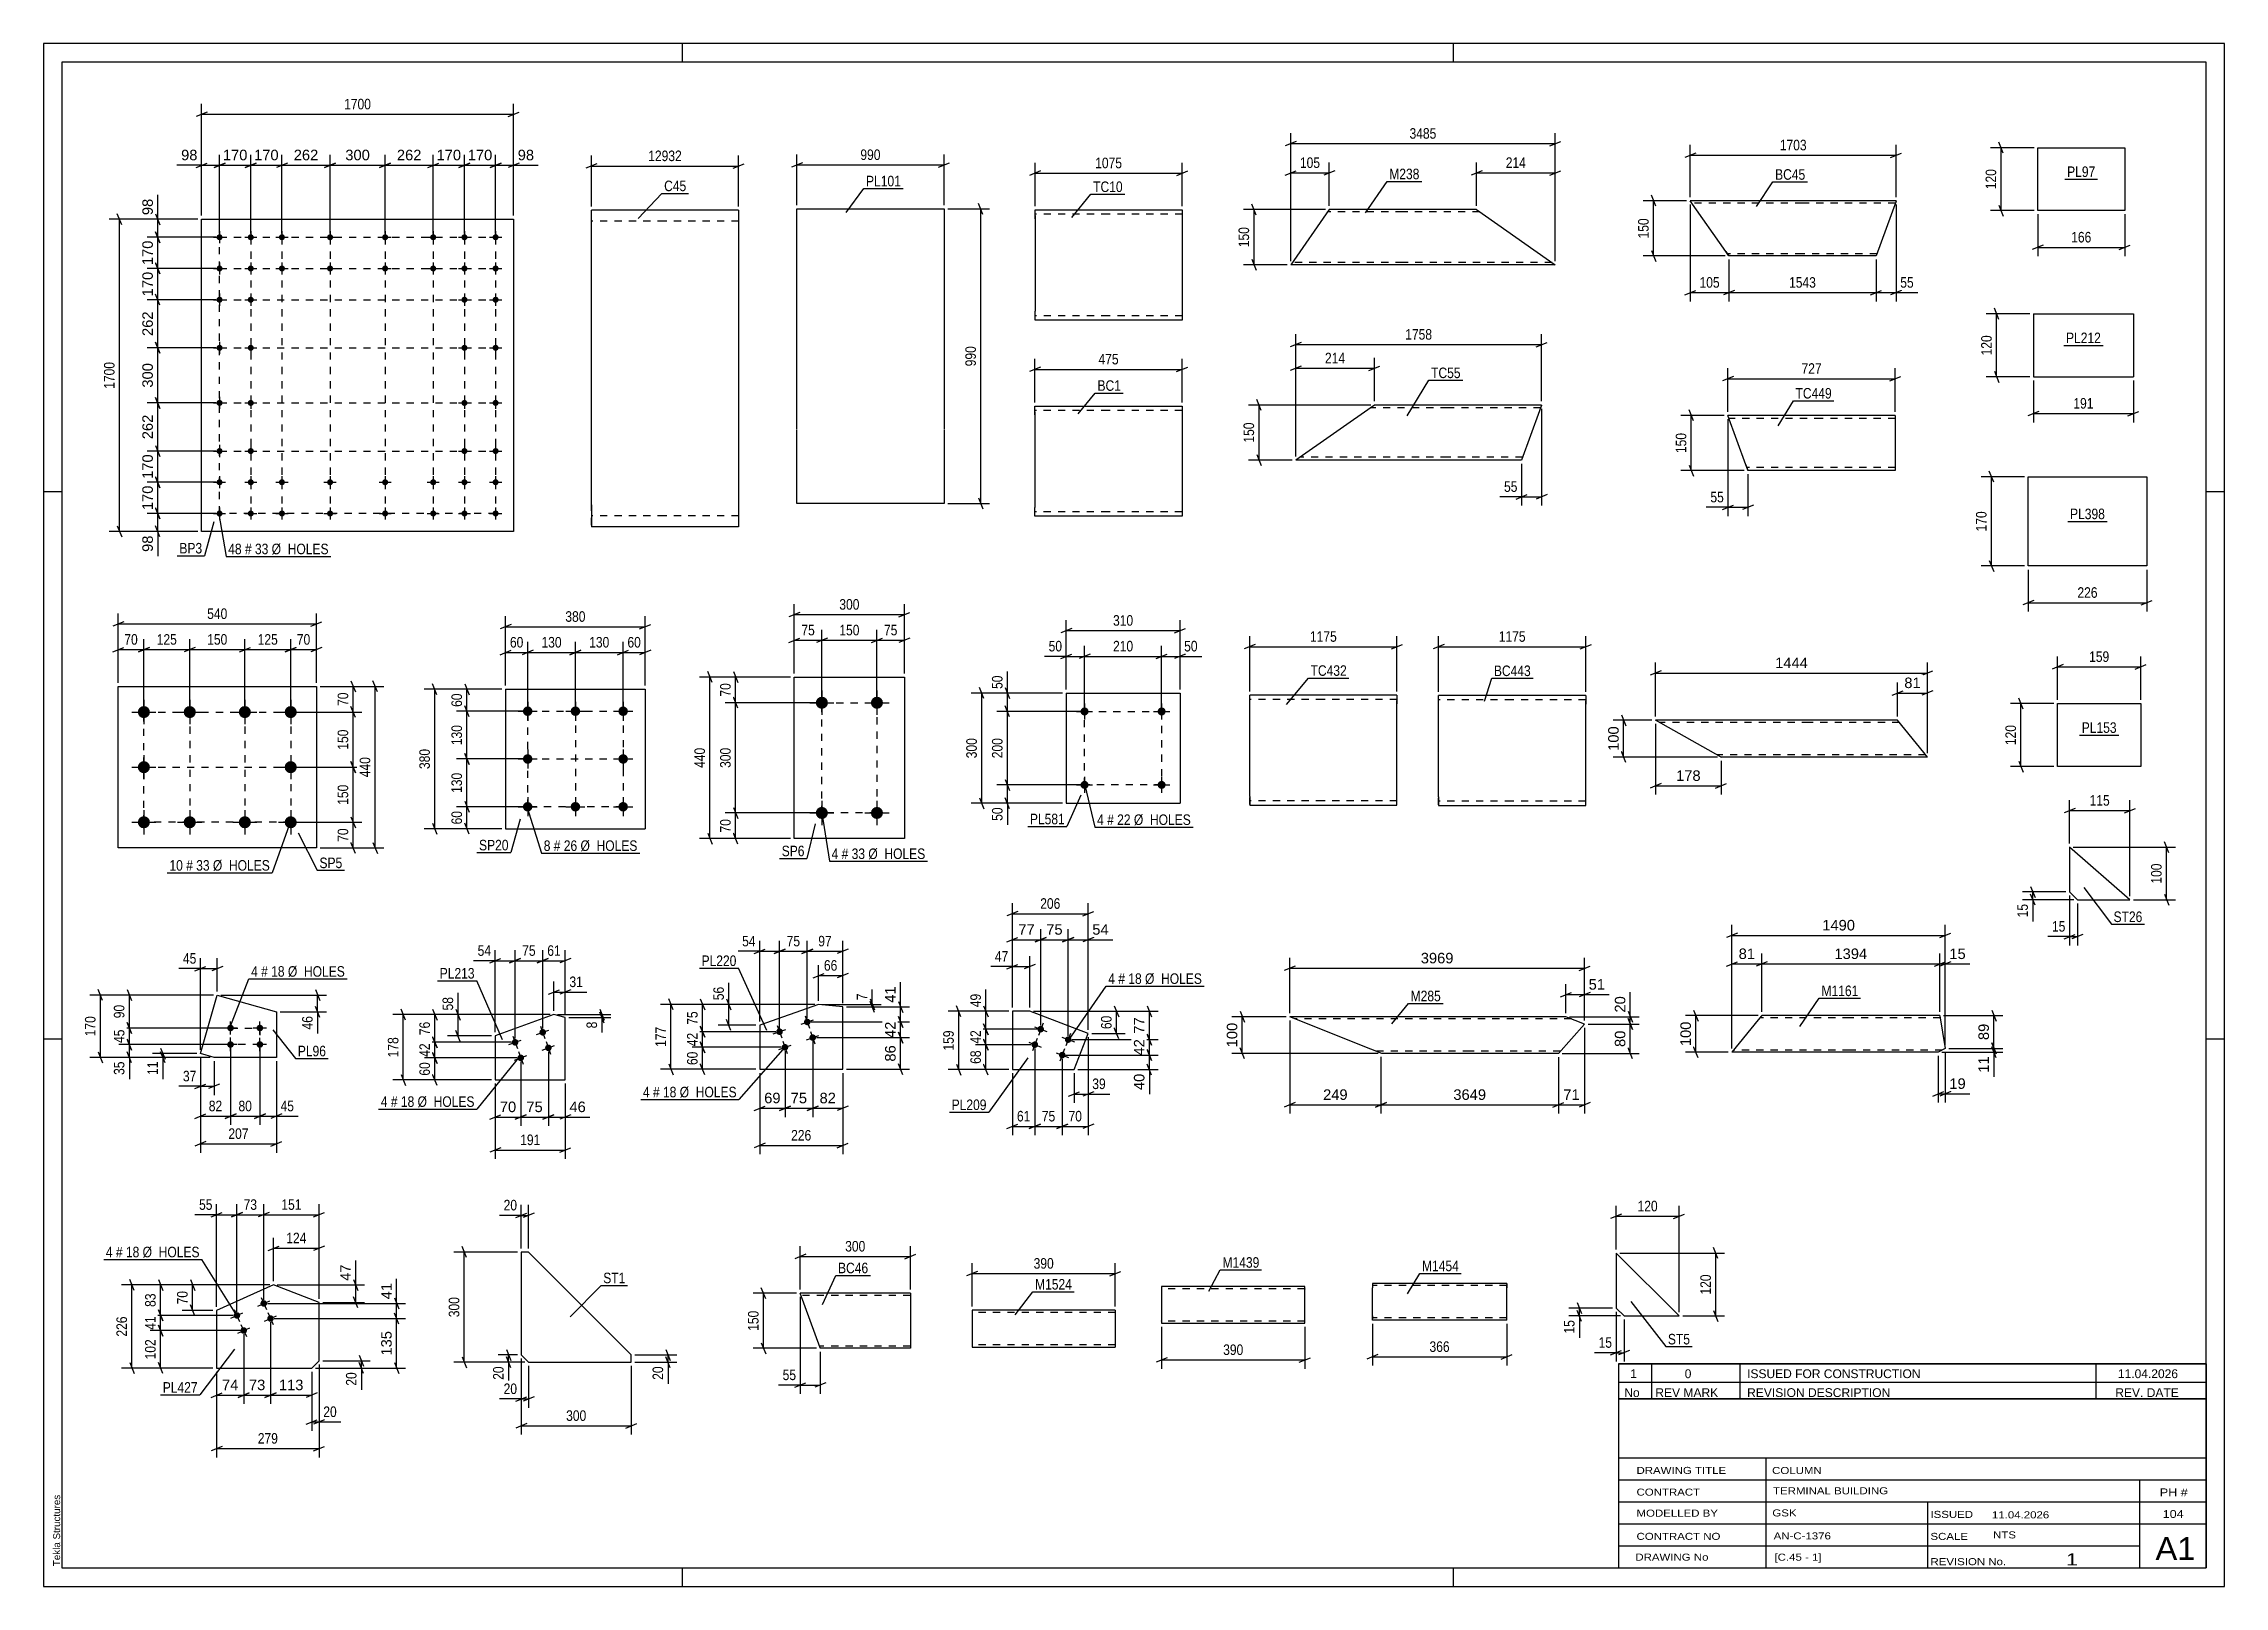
# Paper-space layout 'Layout1' of a CAD drawing. Header units: millimetres. Extents: x 0 to 594, y 0 to 420.
# The model-space entities are those that its viewports show. They can reach past a viewport. Long polylines and large blocks are cut down to what shows.
import ezdxf

# ---------------------------------------------------------------- set-up
doc = ezdxf.new("R2010")
doc.units = ezdxf.units.MM
doc.linetypes.add('DXK_LINE_DOT2', pattern=[3.9198, 1.9599, -1.9599])
doc.layers.add('Viewport layer', color=7, linetype='Continuous', plot=False)
doc.styles.add('Arial', font='ARIAL.TTF', dxfattribs={"height": 0.2})
doc.styles.add('Arial Narrow', font='ARIALN.TTF', dxfattribs={"height": 0.2})

# ---------------------------------------------------------------- blocks, each defined once
blk = doc.blocks.new('Unknown-348436457-1131')
at = {"color": 5, "linetype": 'Continuous'}
for p, q in [((594, 420), (0, 420)), ((0, 420), (0, 0)), ((174, 415), (174, 420)), ((384, 415), (384, 420)), ((594, 0), (594, 420)), ((589, 415), (5, 415)), ((5, 415), (5, 5)), ((589, 5), (589, 415)), ((5, 298), (0, 298)), ((594, 298), (589, 298)), ((5, 149), (0, 149)), ((594, 149), (589, 149)), ((0, 0), (594, 0)), ((5, 5), (589, 5)), ((174, 0), (174, 5)), ((384, 0), (384, 5))]:
    blk.add_line(p, q, dxfattribs=at)
at = {"color": 174, "linetype": 'Continuous', "style": 'Arial'}
blk.add_text('Tekla Structures', height=1.9102, rotation=90, dxfattribs=at).set_placement((4.5, 5.5))
blk = doc.blocks.new('Part-348436457-12562 - 12561')
at = {"color": 2, "linetype": 'Continuous'}
for p, q in [((480.9, 235.79), (439.09, 235.79)), ((456.9, 225.79), (439.09, 235.79)), ((505, 235.79), (481, 235.79)), ((512.12, 226.99), (505, 235.79)), ((480.9, 225.79), (456.9, 225.79)), ((513.09, 225.79), (481, 225.79)), ((513.09, 225.79), (512.12, 226.99))]:
    blk.add_line(p, q, dxfattribs=at)
at = {"color": 7, "linetype": 'DXK_LINE_DOT2'}
for p, q in [((480.9, 235.19), (440.16, 235.19)), ((505.49, 235.19), (481, 235.19)), ((480.9, 226.39), (455.83, 226.39)), ((456.28, 226.14), (456.9, 225.79)), ((512.61, 226.39), (481, 226.39)), ((512.81, 226.14), (513.09, 225.79))]:
    blk.add_line(p, q, dxfattribs=at)
blk = doc.blocks.new('Part-348436457-7789 - 7788')
at = {"color": 2, "linetype": 'Continuous'}
for p, q in [((362.47, 321.62), (341.05, 306.62)), ((382.47, 321.62), (362.47, 321.62)), ((408.03, 321.62), (382.57, 321.62)), ((408.03, 321.62), (407.45, 320.02)), ((407.45, 320.02), (402.57, 306.62)), ((382.47, 306.62), (341.05, 306.62)), ((402.57, 306.62), (382.57, 306.62))]:
    blk.add_line(p, q, dxfattribs=at)
at = {"color": 7, "linetype": 'DXK_LINE_DOT2'}
for p, q in [((382.47, 320.82), (361.33, 320.82)), ((407.74, 320.82), (382.57, 320.82)), ((407.98, 321.5), (407.45, 320.02)), ((382.47, 307.42), (342.19, 307.42)), ((402.86, 307.42), (382.57, 307.42)), ((402.86, 307.42), (402.88, 307.48))]:
    blk.add_line(p, q, dxfattribs=at)
blk = doc.blocks.new('Part-348436457-8025 - 8024')
at = {"color": 2, "linetype": 'Continuous'}
for p, q in [((343.53, 81.64), (304.53, 81.64)), ((304.53, 81.64), (304.53, 71.73)), ((343.53, 72.84), (343.53, 81.64)), ((304.53, 71.73), (304.53, 71.64)), ((304.53, 71.64), (343.53, 71.64)), ((343.53, 71.64), (343.53, 72.84))]:
    blk.add_line(p, q, dxfattribs=at)
at = {"color": 7, "linetype": 'DXK_LINE_DOT2'}
for p, q in [((343.53, 81.04), (304.53, 81.04)), ((343.53, 81.04), (343.53, 80.99)), ((343.53, 80.99), (343.53, 81.04)), ((343.53, 80.9), (343.53, 80.99)), ((343.53, 80.99), (343.53, 80.9)), ((304.53, 72.24), (304.53, 72.28)), ((343.53, 72.24), (304.53, 72.24)), ((343.53, 72.28), (343.53, 72.61)), ((343.53, 72.24), (343.53, 72.28))]:
    blk.add_line(p, q, dxfattribs=at)
blk = doc.blocks.new('Part-348436457-12531 - 12530')
at = {"color": 2, "linetype": 'Continuous'}
for p, q in [((388.5, 155.09), (339.41, 155.09)), ((361.49, 146.29), (339.41, 155.09)), ((414.64, 155.09), (388.6, 155.09)), ((419.72, 153.06), (414.64, 155.09)), ((419.72, 153.06), (412.6, 145.09)), ((364.5, 145.09), (361.49, 146.29)), ((388.5, 145.09), (364.5, 145.09)), ((412.6, 145.09), (388.6, 145.09))]:
    blk.add_line(p, q, dxfattribs=at)
at = {"color": 7, "linetype": 'DXK_LINE_DOT2'}
for p, q in [((388.5, 154.49), (340.91, 154.49)), ((416.15, 154.49), (388.6, 154.49)), ((364.27, 145.18), (361.49, 146.29)), ((388.5, 145.69), (363, 145.69)), ((413.14, 145.69), (388.6, 145.69))]:
    blk.add_line(p, q, dxfattribs=at)
blk = doc.blocks.new('Part-348436457-7797 - 7796')
at = {"color": 2, "linetype": 'Continuous'}
for p, q in [((484.24, 318.77), (458.78, 318.77)), ((463.66, 305.37), (458.78, 318.77)), ((504.34, 318.77), (484.34, 318.77)), ((504.34, 318.77), (504.34, 318.65)), ((504.34, 318.65), (504.34, 303.77)), ((463.66, 305.37), (464.24, 303.77)), ((484.24, 303.77), (464.24, 303.77)), ((504.34, 303.77), (484.34, 303.77))]:
    blk.add_line(p, q, dxfattribs=at)
at = {"color": 7, "linetype": 'DXK_LINE_DOT2'}
for p, q in [((484.24, 317.97), (459.07, 317.97)), ((504.34, 317.97), (484.34, 317.97)), ((464.19, 303.89), (463.66, 305.37)), ((463.95, 304.57), (463.93, 304.63)), ((484.24, 304.57), (463.95, 304.57)), ((504.34, 304.57), (484.34, 304.57)), ((504.34, 304.57), (504.34, 304.63))]:
    blk.add_line(p, q, dxfattribs=at)
blk = doc.blocks.new('Part-348436457-8066 - 8065')
at = {"color": 2, "linetype": 'Continuous'}
for p, q in [((138.98, 155.67), (123, 149.86)), ((142.09, 154.86), (138.98, 155.67)), ((142.09, 137.86), (142.09, 154.86)), ((123, 149.86), (123, 137.86)), ((123, 137.86), (142.09, 137.86))]:
    blk.add_line(p, q, dxfattribs=at)
blk = doc.blocks.new('Bolt-348436457-8067 - 8065')
at = {"linetype": 'Continuous'}
for points in [[(129.27, 148.42, -1), (127.58, 147.8, -1)], [(136.79, 151.15, -1), (135.1, 150.53, -1)], [(130.81, 144.19, -1), (129.12, 143.57, -1)], [(138.33, 146.92, -1), (136.64, 146.31, -1)]]:
    blk.add_hatch(color=1, dxfattribs=at).paths.add_polyline_path(points)
at = {"color": 1, "linetype": 'Continuous'}
for p, q in [((126.74, 147.49), (130.12, 148.72)), ((127.81, 149.8), (129.04, 146.42)), ((134.26, 150.23), (137.64, 151.46)), ((135.33, 152.53), (136.56, 149.15)), ((128.27, 143.26), (131.66, 144.49)), ((129.35, 145.57), (130.58, 142.19)), ((135.79, 146), (139.18, 147.23)), ((136.87, 148.3), (138.1, 144.92))]:
    blk.add_line(p, q, dxfattribs=at)
blk = doc.blocks.new('Part-348436457-12554 - 12553')
at = {"color": 2, "linetype": 'Continuous'}
for p, q in [((467.97, 155.41), (467, 154.21)), ((491.97, 155.41), (467.97, 155.41)), ((516.5, 155.41), (492.07, 155.41)), ((516.5, 155.41), (516.51, 155.32)), ((516.51, 155.32), (517.96, 146.47)), ((467, 154.21), (459.88, 145.41)), ((491.97, 145.41), (459.88, 145.41)), ((516.07, 145.41), (492.07, 145.41)), ((517.96, 146.47), (516.07, 145.41))]:
    blk.add_line(p, q, dxfattribs=at)
at = {"color": 7, "linetype": 'DXK_LINE_DOT2'}
for p, q in [((491.97, 154.81), (467.48, 154.81)), ((467.69, 155.06), (467.97, 155.41)), ((516.6, 154.81), (492.07, 154.81)), ((491.97, 146.01), (460.37, 146.01)), ((517.14, 146.01), (492.07, 146.01))]:
    blk.add_line(p, q, dxfattribs=at)
blk = doc.blocks.new('Part-348436457-7805 - 7804')
at = {"color": 2, "linetype": 'Continuous'}
for p, q in [((479.03, 377.21), (448.53, 377.21)), ((458.19, 363.41), (448.53, 377.21)), ((504.59, 377.21), (479.13, 377.21)), ((504.56, 377.12), (499.13, 362.21)), ((504.59, 377.21), (504.56, 377.12)), ((458.19, 363.41), (459.03, 362.21)), ((479.03, 362.21), (459.03, 362.21)), ((499.13, 362.21), (479.13, 362.21))]:
    blk.add_line(p, q, dxfattribs=at)
at = {"color": 7, "linetype": 'DXK_LINE_DOT2'}
for p, q in [((479.03, 376.61), (448.95, 376.61)), ((504.38, 376.61), (479.13, 376.61)), ((458.97, 362.3), (458.19, 363.41)), ((458.61, 362.81), (458.58, 362.85)), ((479.03, 362.81), (458.61, 362.81)), ((499.35, 362.81), (479.13, 362.81)), ((499.35, 362.81), (499.37, 362.85))]:
    blk.add_line(p, q, dxfattribs=at)
blk = doc.blocks.new('Part-348436457-8075 - 8074')
at = {"color": 2, "linetype": 'Continuous'}
for p, q in [((211.08, 158.44), (195.04, 152.8)), ((217.65, 157.76), (211.08, 158.44)), ((217.65, 140.76), (217.65, 157.76)), ((195.04, 152.8), (195.04, 140.76)), ((195.04, 140.76), (217.65, 140.76))]:
    blk.add_line(p, q, dxfattribs=at)
blk = doc.blocks.new('Bolt-348436457-8076 - 8074')
at = {"linetype": 'Continuous'}
for points in [[(208.84, 153.95, -1), (207.15, 153.35, -1)], [(201.3, 151.29, -1), (199.6, 150.7, -1)], [(210.34, 149.7, -1), (208.64, 149.11, -1)], [(202.79, 147.05, -1), (201.09, 146.45, -1)]]:
    blk.add_hatch(color=1, dxfattribs=at).paths.add_polyline_path(points)
at = {"color": 1, "linetype": 'Continuous'}
for p, q in [((207.4, 155.35), (208.59, 151.95)), ((198.75, 150.4), (202.15, 151.59)), ((199.85, 152.69), (201.05, 149.3)), ((206.3, 153.05), (209.69, 154.25)), ((207.79, 148.81), (211.19, 150)), ((208.89, 151.1), (210.09, 147.71)), ((200.24, 146.15), (203.64, 147.35)), ((201.35, 148.45), (202.54, 145.05))]:
    blk.add_line(p, q, dxfattribs=at)
blk = doc.blocks.new('Part-348436457-7773 - 7772')
at = {"color": 2, "linetype": 'Continuous'}
for p, q in [((270.04, 372.34), (270.04, 374.74)), ((270.04, 374.74), (290.04, 374.74)), ((290.14, 374.74), (310.14, 374.74)), ((310.14, 374.74), (310.14, 344.74)), ((270.04, 372.34), (270.04, 347.14)), ((270.04, 344.74), (270.04, 347.14)), ((290.04, 344.74), (270.04, 344.74)), ((310.14, 344.74), (290.14, 344.74))]:
    blk.add_line(p, q, dxfattribs=at)
at = {"color": 7, "linetype": 'DXK_LINE_DOT2'}
for p, q in [((290.04, 373.54), (270.04, 373.54)), ((270.04, 373.19), (270.04, 372.34)), ((310.14, 373.54), (290.14, 373.54)), ((270.04, 345.94), (270.04, 346.04)), ((270.04, 345.94), (270.04, 346.04)), ((290.04, 345.94), (270.04, 345.94)), ((310.14, 345.94), (290.14, 345.94)), ((310.14, 345.94), (310.14, 346.04))]:
    blk.add_line(p, q, dxfattribs=at)
blk = doc.blocks.new('Part-348436457-7813 - 7812')
at = {"color": 2, "linetype": 'Continuous'}
for p, q in [((236.08, 79.81), (206.08, 79.81)), ((211.51, 64.9), (206.08, 79.81)), ((236.08, 79.81), (236.08, 64.81)), ((211.54, 64.81), (211.51, 64.9)), ((236.08, 64.81), (211.54, 64.81))]:
    blk.add_line(p, q, dxfattribs=at)
at = {"color": 7, "linetype": 'DXK_LINE_DOT2'}
for p, q in [((236.08, 79.21), (206.3, 79.21)), ((211.32, 65.41), (211.31, 65.45)), ((236.08, 65.41), (211.32, 65.41)), ((236.08, 65.41), (236.08, 65.45))]:
    blk.add_line(p, q, dxfattribs=at)
blk = doc.blocks.new('Part-348436457-8083 - 8082')
at = {"color": 2, "linetype": 'Continuous'}
for p, q in [((551.82, 201.2), (551.82, 189.05)), ((568.25, 186.91), (551.82, 201.2)), ((551.82, 189.05), (553.96, 186.91)), ((553.96, 186.91), (568.25, 186.91))]:
    blk.add_line(p, q, dxfattribs=at)
blk = doc.blocks.new('Part-348436457-7781 - 7780')
at = {"color": 2, "linetype": 'Continuous'}
for p, q in [((270.02, 318.93), (270.02, 321.33)), ((270.02, 321.33), (290.02, 321.33)), ((290.12, 321.33), (310.12, 321.33)), ((310.12, 321.33), (310.12, 291.33)), ((270.02, 318.93), (270.02, 293.73)), ((270.02, 291.33), (270.02, 293.73)), ((290.02, 291.33), (270.02, 291.33)), ((310.12, 291.33), (290.12, 291.33))]:
    blk.add_line(p, q, dxfattribs=at)
at = {"color": 7, "linetype": 'DXK_LINE_DOT2'}
for p, q in [((290.02, 320.13), (270.02, 320.13)), ((270.02, 319.78), (270.02, 318.93)), ((310.12, 320.13), (290.12, 320.13)), ((270.02, 292.53), (270.02, 292.62)), ((270.02, 292.53), (270.02, 292.62)), ((290.02, 292.53), (270.02, 292.53)), ((310.12, 292.53), (290.12, 292.53)), ((310.12, 292.53), (310.12, 292.62))]:
    blk.add_line(p, q, dxfattribs=at)
blk = doc.blocks.new('Part-348436457-7821 - 7820')
at = {"color": 2, "linetype": 'Continuous'}
for p, q in [((350.2, 374.81), (339.69, 359.81)), ((370.2, 374.81), (350.2, 374.81)), ((390.3, 374.81), (370.3, 374.81)), ((390.3, 374.81), (411.72, 359.81)), ((370.2, 359.81), (339.69, 359.81)), ((411.72, 359.81), (370.3, 359.81))]:
    blk.add_line(p, q, dxfattribs=at)
at = {"color": 7, "linetype": 'DXK_LINE_DOT2'}
for p, q in [((370.2, 374.21), (349.78, 374.21)), ((391.15, 374.21), (370.3, 374.21)), ((340.11, 360.41), (340.14, 360.46)), ((370.2, 360.41), (340.11, 360.41)), ((410.86, 360.41), (370.3, 360.41)), ((410.61, 360.59), (410.66, 360.55)), ((410.8, 360.46), (410.86, 360.41))]:
    blk.add_line(p, q, dxfattribs=at)
blk = doc.blocks.new('Part-348436457-7842 - 7841')
at = {"color": 2, "linetype": 'Continuous'}
for p, q in [((43.02, 287.19), (43.02, 372.19)), ((43.02, 372.19), (128.02, 372.19)), ((128.02, 372.19), (128.02, 287.19)), ((128.02, 287.19), (43.02, 287.19))]:
    blk.add_line(p, q, dxfattribs=at)
blk = doc.blocks.new('Bolt-348436457-7843 - 7841')
at = {"linetype": 'Continuous'}
for points in [[(47.92, 368.11, -1), (47.92, 366.46, -1)], [(56.42, 368.11, -1), (56.42, 366.46, -1)], [(64.92, 368.11, -1), (64.92, 366.46, -1)], [(78.02, 368.11, -1), (78.02, 366.46, -1)], [(93.02, 368.11, -1), (93.02, 366.46, -1)], [(106.12, 368.11, -1), (106.12, 366.46, -1)], [(114.62, 368.11, -1), (114.62, 366.46, -1)], [(123.12, 368.11, -1), (123.12, 366.46, -1)], [(47.92, 359.61, -1), (47.92, 357.96, -1)], [(56.42, 359.61, -1), (56.42, 357.96, -1)], [(64.92, 359.61, -1), (64.92, 357.96, -1)], [(78.02, 359.61, -1), (78.02, 357.96, -1)], [(93.02, 359.61, -1), (93.02, 357.96, -1)], [(106.12, 359.61, -1), (106.12, 357.96, -1)], [(114.62, 359.61, -1), (114.62, 357.96, -1)], [(123.12, 359.61, -1), (123.12, 357.96, -1)], [(47.92, 351.11, -1), (47.92, 349.46, -1)], [(56.42, 351.11, -1), (56.42, 349.46, -1)], [(114.62, 351.11, -1), (114.62, 349.46, -1)], [(123.12, 351.11, -1), (123.12, 349.46, -1)], [(47.92, 338.01, -1), (47.92, 336.36, -1)], [(56.42, 338.01, -1), (56.42, 336.36, -1)], [(114.62, 338.01, -1), (114.62, 336.36, -1)], [(123.12, 338.01, -1), (123.12, 336.36, -1)], [(47.92, 323.01, -1), (47.92, 321.36, -1)], [(56.42, 323.01, -1), (56.42, 321.36, -1)], [(114.62, 323.01, -1), (114.62, 321.36, -1)], [(123.12, 323.01, -1), (123.12, 321.36, -1)], [(47.92, 309.91, -1), (47.92, 308.26, -1)], [(56.42, 309.91, -1), (56.42, 308.26, -1)], [(114.62, 309.91, -1), (114.62, 308.26, -1)], [(123.12, 309.91, -1), (123.12, 308.26, -1)], [(47.92, 301.41, -1), (47.92, 299.76, -1)], [(56.42, 301.41, -1), (56.42, 299.76, -1)], [(64.92, 301.41, -1), (64.92, 299.76, -1)], [(78.02, 301.41, -1), (78.02, 299.76, -1)], [(93.02, 301.41, -1), (93.02, 299.76, -1)], [(106.12, 301.41, -1), (106.12, 299.76, -1)], [(114.62, 301.41, -1), (114.62, 299.76, -1)], [(123.12, 301.41, -1), (123.12, 299.76, -1)], [(47.92, 292.91, -1), (47.92, 291.26, -1)], [(56.42, 292.91, -1), (56.42, 291.26, -1)], [(64.92, 292.91, -1), (64.92, 291.26, -1)], [(78.02, 292.91, -1), (78.02, 291.26, -1)], [(93.02, 292.91, -1), (93.02, 291.26, -1)], [(106.12, 292.91, -1), (106.12, 291.26, -1)], [(114.62, 292.91, -1), (114.62, 291.26, -1)], [(123.12, 292.91, -1), (123.12, 291.26, -1)]]:
    blk.add_hatch(color=1, dxfattribs=at).paths.add_polyline_path(points)
at = {"color": 1, "linetype": 'Continuous'}
for p, q in [((47.92, 368.94), (47.92, 365.64)), ((56.42, 368.94), (56.42, 365.64)), ((64.92, 368.94), (64.92, 365.64)), ((78.02, 368.94), (78.02, 365.64)), ((93.02, 368.94), (93.02, 365.64)), ((106.12, 368.94), (106.12, 365.64)), ((114.62, 368.94), (114.62, 365.64)), ((123.12, 368.94), (123.12, 365.64)), ((46.27, 367.29), (49.57, 367.29)), ((54.77, 367.29), (58.07, 367.29)), ((63.27, 367.29), (66.57, 367.29)), ((76.37, 367.29), (79.67, 367.29)), ((91.37, 367.29), (94.67, 367.29)), ((104.47, 367.29), (107.77, 367.29)), ((112.97, 367.29), (116.27, 367.29)), ((121.47, 367.29), (124.77, 367.29)), ((46.27, 358.79), (49.57, 358.79)), ((47.92, 360.44), (47.92, 357.14)), ((54.77, 358.79), (58.07, 358.79)), ((56.42, 360.44), (56.42, 357.14)), ((63.27, 358.79), (66.57, 358.79)), ((64.92, 360.44), (64.92, 357.14)), ((76.37, 358.79), (79.67, 358.79)), ((78.02, 360.44), (78.02, 357.14)), ((91.37, 358.79), (94.67, 358.79)), ((93.02, 360.44), (93.02, 357.14)), ((104.47, 358.79), (107.77, 358.79)), ((106.12, 360.44), (106.12, 357.14)), ((112.97, 358.79), (116.27, 358.79)), ((114.62, 360.44), (114.62, 357.14)), ((121.47, 358.79), (124.77, 358.79)), ((123.12, 360.44), (123.12, 357.14)), ((47.92, 351.94), (47.92, 348.64)), ((56.42, 351.94), (56.42, 348.64)), ((114.62, 351.94), (114.62, 348.64)), ((123.12, 351.94), (123.12, 348.64)), ((46.27, 350.29), (49.57, 350.29)), ((54.77, 350.29), (58.07, 350.29)), ((112.97, 350.29), (116.27, 350.29)), ((121.47, 350.29), (124.77, 350.29)), ((47.92, 338.84), (47.92, 335.54)), ((56.42, 338.84), (56.42, 335.54)), ((114.62, 338.84), (114.62, 335.54)), ((123.12, 338.84), (123.12, 335.54)), ((46.27, 337.19), (49.57, 337.19)), ((54.77, 337.19), (58.07, 337.19)), ((112.97, 337.19), (116.27, 337.19)), ((121.47, 337.19), (124.77, 337.19)), ((46.27, 322.19), (49.57, 322.19)), ((47.92, 323.84), (47.92, 320.54)), ((54.77, 322.19), (58.07, 322.19)), ((56.42, 323.84), (56.42, 320.54)), ((112.97, 322.19), (116.27, 322.19)), ((114.62, 323.84), (114.62, 320.54)), ((121.47, 322.19), (124.77, 322.19)), ((123.12, 323.84), (123.12, 320.54)), ((46.27, 309.09), (49.57, 309.09)), ((47.92, 310.74), (47.92, 307.44)), ((54.77, 309.09), (58.07, 309.09)), ((56.42, 310.74), (56.42, 307.44)), ((112.97, 309.09), (116.27, 309.09)), ((114.62, 310.74), (114.62, 307.44)), ((121.47, 309.09), (124.77, 309.09)), ((123.12, 310.74), (123.12, 307.44)), ((46.27, 300.59), (49.57, 300.59)), ((47.92, 302.24), (47.92, 298.94)), ((54.77, 300.59), (58.07, 300.59)), ((56.42, 302.24), (56.42, 298.94)), ((63.27, 300.59), (66.57, 300.59)), ((64.92, 302.24), (64.92, 298.94)), ((76.37, 300.59), (79.67, 300.59)), ((78.02, 302.24), (78.02, 298.94)), ((91.37, 300.59), (94.67, 300.59)), ((93.02, 302.24), (93.02, 298.94)), ((104.47, 300.59), (107.77, 300.59)), ((106.12, 302.24), (106.12, 298.94)), ((112.97, 300.59), (116.27, 300.59)), ((114.62, 302.24), (114.62, 298.94)), ((121.47, 300.59), (124.77, 300.59)), ((123.12, 302.24), (123.12, 298.94)), ((46.27, 292.09), (49.57, 292.09)), ((47.92, 293.74), (47.92, 290.44)), ((54.77, 292.09), (58.07, 292.09)), ((56.42, 293.74), (56.42, 290.44)), ((63.27, 292.09), (66.57, 292.09)), ((64.92, 293.74), (64.92, 290.44)), ((76.37, 292.09), (79.67, 292.09)), ((78.02, 293.74), (78.02, 290.44)), ((91.37, 292.09), (94.67, 292.09)), ((93.02, 293.74), (93.02, 290.44)), ((104.47, 292.09), (107.77, 292.09)), ((106.12, 293.74), (106.12, 290.44)), ((112.97, 292.09), (116.27, 292.09)), ((114.62, 293.74), (114.62, 290.44)), ((121.47, 292.09), (124.77, 292.09)), ((123.12, 293.74), (123.12, 290.44))]:
    blk.add_line(p, q, dxfattribs=at)
blk = doc.blocks.new('Part-348436457-7850 - 7849')
at = {"color": 2, "linetype": 'Continuous'}
for p, q in [((132.08, 91.01), (130.08, 91.01)), ((130.08, 91.01), (130.08, 63.01)), ((160.08, 63.01), (132.08, 91.01)), ((130.08, 63.01), (132.08, 61.01)), ((132.08, 61.01), (160.08, 61.01)), ((160.08, 61.01), (160.08, 63.01))]:
    blk.add_line(p, q, dxfattribs=at)
blk = doc.blocks.new('Part-348436457-7858 - 7857')
at = {"color": 2, "linetype": 'Continuous'}
for p, q in [((204.48, 203.56), (204.48, 247.56)), ((204.48, 247.56), (234.48, 247.56)), ((234.48, 247.56), (234.48, 203.56)), ((234.48, 203.56), (204.48, 203.56))]:
    blk.add_line(p, q, dxfattribs=at)
blk = doc.blocks.new('Bolt-348436457-7859 - 7857')
at = {"linetype": 'Continuous'}
for points in [[(211.98, 242.21, -1), (211.98, 238.91, -1)], [(226.98, 242.21, -1), (226.98, 238.91, -1)], [(211.98, 212.21, -1), (211.98, 208.91, -1)], [(226.98, 212.21, -1), (226.98, 208.91, -1)]]:
    blk.add_hatch(color=1, dxfattribs=at).paths.add_polyline_path(points)
at = {"color": 1, "linetype": 'Continuous'}
for p, q in [((211.98, 243.86), (211.98, 237.26)), ((226.98, 243.86), (226.98, 237.26)), ((208.68, 240.56), (215.28, 240.56)), ((223.68, 240.56), (230.28, 240.56)), ((211.98, 213.86), (211.98, 207.26)), ((226.98, 213.86), (226.98, 207.26)), ((208.68, 210.56), (215.28, 210.56)), ((223.68, 210.56), (230.28, 210.56))]:
    blk.add_line(p, q, dxfattribs=at)
blk = doc.blocks.new('Part-348436457-7866 - 7865')
at = {"color": 2, "linetype": 'Continuous'}
for p, q in [((20.31, 201.02), (20.31, 245.02)), ((20.31, 245.02), (74.31, 245.02)), ((74.31, 245.02), (74.31, 201.02)), ((74.31, 201.02), (20.31, 201.02))]:
    blk.add_line(p, q, dxfattribs=at)
blk = doc.blocks.new('Bolt-348436457-7867 - 7865')
at = {"linetype": 'Continuous'}
for points in [[(27.31, 239.67, -1), (27.31, 236.37, -1)], [(39.81, 239.67, -1), (39.81, 236.37, -1)], [(54.81, 239.67, -1), (54.81, 236.37, -1)], [(67.31, 239.67, -1), (67.31, 236.37, -1)], [(27.31, 224.67, -1), (27.31, 221.37, -1)], [(67.31, 224.67, -1), (67.31, 221.37, -1)], [(27.31, 209.67, -1), (27.31, 206.37, -1)], [(39.81, 209.67, -1), (39.81, 206.37, -1)], [(54.81, 209.67, -1), (54.81, 206.37, -1)], [(67.31, 209.67, -1), (67.31, 206.37, -1)]]:
    blk.add_hatch(color=1, dxfattribs=at).paths.add_polyline_path(points)
at = {"color": 1, "linetype": 'Continuous'}
for p, q in [((24.01, 238.02), (30.61, 238.02)), ((27.31, 241.32), (27.31, 234.72)), ((36.51, 238.02), (43.11, 238.02)), ((39.81, 241.32), (39.81, 234.72)), ((51.51, 238.02), (58.11, 238.02)), ((54.81, 241.32), (54.81, 234.72)), ((64.01, 238.02), (70.61, 238.02)), ((67.31, 241.32), (67.31, 234.72)), ((27.31, 226.32), (27.31, 219.72)), ((67.31, 226.32), (67.31, 219.72)), ((24.01, 223.02), (30.61, 223.02)), ((64.01, 223.02), (70.61, 223.02)), ((24.01, 208.02), (30.61, 208.02)), ((27.31, 211.32), (27.31, 204.72)), ((36.51, 208.02), (43.11, 208.02)), ((39.81, 211.32), (39.81, 204.72)), ((51.51, 208.02), (58.11, 208.02)), ((54.81, 211.32), (54.81, 204.72)), ((64.01, 208.02), (70.61, 208.02)), ((67.31, 211.32), (67.31, 204.72))]:
    blk.add_line(p, q, dxfattribs=at)
blk = doc.blocks.new('Part-348436457-7874 - 7873')
at = {"color": 2, "linetype": 'Continuous'}
for p, q in [((348.53, 242.64), (328.53, 242.64)), ((328.53, 215.04), (328.53, 242.64)), ((368.63, 242.64), (348.63, 242.64)), ((368.63, 242.64), (368.63, 241.93)), ((368.63, 241.93), (368.63, 240.24)), ((368.63, 212.64), (368.63, 240.24)), ((328.53, 215.04), (328.53, 212.64)), ((328.53, 212.64), (348.53, 212.64)), ((348.63, 212.64), (368.63, 212.64))]:
    blk.add_line(p, q, dxfattribs=at)
at = {"color": 7, "linetype": 'DXK_LINE_DOT2'}
for p, q in [((348.53, 241.44), (328.53, 241.44)), ((368.63, 241.44), (348.63, 241.44)), ((368.63, 241.93), (368.63, 241.44)), ((368.63, 240.24), (368.63, 241.15)), ((328.53, 212.82), (328.53, 215.04)), ((328.53, 213.84), (328.53, 213.93)), ((368.63, 213.84), (368.63, 213.93)), ((348.53, 213.84), (328.53, 213.84)), ((368.63, 213.84), (348.63, 213.84))]:
    blk.add_line(p, q, dxfattribs=at)
blk = doc.blocks.new('Part-348436457-7884 - 7883')
at = {"color": 2, "linetype": 'Continuous'}
for p, q in [((399.97, 242.57), (379.97, 242.57)), ((379.97, 214.97), (379.97, 242.57)), ((420.07, 242.57), (400.07, 242.57)), ((420.07, 242.57), (420.07, 241.87)), ((420.07, 241.87), (420.07, 240.17)), ((420.07, 212.57), (420.07, 240.17)), ((379.97, 214.97), (379.97, 212.57)), ((379.97, 212.57), (399.97, 212.57)), ((400.07, 212.57), (420.07, 212.57))]:
    blk.add_line(p, q, dxfattribs=at)
at = {"color": 7, "linetype": 'DXK_LINE_DOT2'}
for p, q in [((399.97, 241.37), (379.97, 241.37)), ((420.07, 241.37), (400.07, 241.37)), ((420.07, 241.87), (420.07, 241.37)), ((420.07, 240.17), (420.07, 241.09)), ((379.97, 212.75), (379.97, 214.97)), ((379.97, 213.77), (379.97, 213.86)), ((420.07, 213.77), (420.07, 213.86)), ((399.97, 213.77), (379.97, 213.77)), ((420.07, 213.77), (400.07, 213.77))]:
    blk.add_line(p, q, dxfattribs=at)
blk = doc.blocks.new('Part-348436457-7896 - 7895')
at = {"color": 2, "linetype": 'Continuous'}
for p, q in [((428.33, 90.75), (428.33, 75.75)), ((428.33, 90.75), (445.47, 73.61)), ((428.33, 75.75), (430.47, 73.61)), ((430.47, 73.61), (445.47, 73.61))]:
    blk.add_line(p, q, dxfattribs=at)
blk = doc.blocks.new('Part-348436457-7940 - 7939')
at = {"color": 2, "linetype": 'Continuous'}
for p, q in [((125.85, 244.25), (125.85, 206.25)), ((125.85, 244.25), (163.85, 244.25)), ((163.85, 244.25), (163.85, 206.25)), ((125.85, 206.25), (163.85, 206.25))]:
    blk.add_line(p, q, dxfattribs=at)
blk = doc.blocks.new('Bolt-348436457-7941 - 7939')
at = {"linetype": 'Continuous'}
for points in [[(131.85, 239.55, -1), (131.85, 236.95, -1)], [(144.85, 239.55, -1), (144.85, 236.95, -1)], [(157.85, 239.55, -1), (157.85, 236.95, -1)], [(131.85, 226.55, -1), (131.85, 223.95, -1)], [(157.85, 226.55, -1), (157.85, 223.95, -1)], [(131.85, 213.55, -1), (131.85, 210.95, -1)], [(144.85, 213.55, -1), (144.85, 210.95, -1)], [(157.85, 213.55, -1), (157.85, 210.95, -1)]]:
    blk.add_hatch(color=1, dxfattribs=at).paths.add_polyline_path(points)
at = {"color": 1, "linetype": 'Continuous'}
for p, q in [((129.25, 238.25), (134.45, 238.25)), ((131.85, 240.85), (131.85, 235.65)), ((142.25, 238.25), (147.45, 238.25)), ((144.85, 240.85), (144.85, 235.65)), ((155.25, 238.25), (160.45, 238.25)), ((157.85, 240.85), (157.85, 235.65)), ((131.85, 227.85), (131.85, 222.65)), ((157.85, 227.85), (157.85, 222.65)), ((129.25, 225.25), (134.45, 225.25)), ((155.25, 225.25), (160.45, 225.25)), ((131.85, 214.85), (131.85, 209.65)), ((144.85, 214.85), (144.85, 209.65)), ((157.85, 214.85), (157.85, 209.65)), ((129.25, 212.25), (134.45, 212.25)), ((142.25, 212.25), (147.45, 212.25)), ((155.25, 212.25), (160.45, 212.25))]:
    blk.add_line(p, q, dxfattribs=at)
blk = doc.blocks.new('Part-348436457-7949 - 7948')
at = {"color": 2, "linetype": 'Continuous'}
for p, q in [((543.18, 374.53), (543.18, 391.67)), ((543.18, 391.67), (566.84, 391.67)), ((566.84, 391.67), (566.84, 374.53)), ((566.84, 374.53), (543.18, 374.53))]:
    blk.add_line(p, q, dxfattribs=at)
blk = doc.blocks.new('Part-348436457-7957 - 7956')
at = {"color": 2, "linetype": 'Continuous'}
for p, q in [((205.17, 355.01), (205.17, 375.01)), ((205.17, 375.01), (225.17, 375.01)), ((225.27, 375.01), (245.27, 375.01)), ((245.27, 375.01), (245.27, 355.01)), ((205.17, 314.91), (205.17, 354.91)), ((245.27, 354.91), (245.27, 314.91)), ((205.17, 294.81), (205.17, 314.81)), ((245.27, 314.81), (245.27, 294.81)), ((225.17, 294.81), (205.17, 294.81)), ((245.27, 294.81), (225.27, 294.81))]:
    blk.add_line(p, q, dxfattribs=at)
blk = doc.blocks.new('Part-348436457-7973 - 7972')
at = {"color": 2, "linetype": 'Continuous'}
for p, q in [((548.57, 223.19), (548.57, 240.33)), ((548.57, 240.33), (571.24, 240.33)), ((571.24, 240.33), (571.24, 223.19)), ((571.24, 223.19), (548.57, 223.19))]:
    blk.add_line(p, q, dxfattribs=at)
blk = doc.blocks.new('Part-348436457-7981 - 7980')
at = {"color": 2, "linetype": 'Continuous'}
for p, q in [((541.97, 346.44), (541.97, 329.29)), ((541.97, 346.44), (569.24, 346.44)), ((569.24, 346.44), (569.24, 329.29)), ((541.97, 329.29), (569.24, 329.29))]:
    blk.add_line(p, q, dxfattribs=at)
blk = doc.blocks.new('Part-348436457-7991 - 7990')
at = {"color": 2, "linetype": 'Continuous'}
for p, q in [((540.56, 277.79), (540.56, 302.08)), ((540.56, 302.08), (572.86, 302.08)), ((572.86, 302.08), (572.86, 277.79)), ((572.86, 277.79), (540.56, 277.79))]:
    blk.add_line(p, q, dxfattribs=at)
blk = doc.blocks.new('Part-348436457-7999 - 7998')
at = {"color": 2, "linetype": 'Continuous'}
for p, q in [((62.63, 82.06), (47.12, 75.11)), ((75.05, 77.32), (62.63, 82.06)), ((75.05, 61.41), (75.05, 77.32)), ((47.12, 75.11), (47.12, 59.41)), ((47.12, 59.41), (73.05, 59.41)), ((73.05, 59.41), (75.05, 61.41))]:
    blk.add_line(p, q, dxfattribs=at)
blk = doc.blocks.new('Bolt-348436457-8000 - 7998')
at = {"linetype": 'Continuous'}
for points in [[(60.78, 77.39, -1), (59.14, 76.66, -1)], [(53.48, 74.12, -1), (51.84, 73.39, -1)], [(62.62, 73.29, -1), (60.98, 72.55, -1)], [(55.32, 70.02, -1), (53.68, 69.28, -1)]]:
    blk.add_hatch(color=1, dxfattribs=at).paths.add_polyline_path(points)
at = {"color": 1, "linetype": 'Continuous'}
for p, q in [((58.32, 76.29), (61.6, 77.76)), ((59.22, 78.67), (60.7, 75.38)), ((51.02, 73.02), (54.3, 74.49)), ((51.92, 75.4), (53.4, 72.11)), ((53.76, 71.29), (55.24, 68)), ((60.16, 72.18), (63.44, 73.66)), ((61.06, 74.56), (62.54, 71.28)), ((52.86, 68.91), (56.14, 70.38))]:
    blk.add_line(p, q, dxfattribs=at)
blk = doc.blocks.new('Part-348436457-8007 - 8006')
at = {"color": 2, "linetype": 'Continuous'}
for p, q in [((361.93, 82.49), (361.93, 81.29)), ((398.53, 82.49), (361.93, 82.49)), ((361.93, 73.69), (361.93, 81.29)), ((398.53, 82.49), (398.53, 82.4)), ((398.53, 82.4), (398.53, 81.29)), ((398.53, 72.49), (398.53, 81.29)), ((361.93, 72.58), (361.93, 73.69)), ((361.93, 72.49), (361.93, 72.58)), ((398.53, 72.49), (361.93, 72.49))]:
    blk.add_line(p, q, dxfattribs=at)
at = {"color": 7, "linetype": 'DXK_LINE_DOT2'}
for p, q in [((398.53, 81.89), (361.93, 81.89)), ((398.53, 81.29), (398.53, 82.14)), ((361.93, 73.69), (361.93, 72.84)), ((361.93, 73.09), (361.93, 73.13)), ((398.53, 73.09), (361.93, 73.09)), ((361.93, 72.49), (361.93, 72.49)), ((398.53, 73.09), (398.53, 73.13))]:
    blk.add_line(p, q, dxfattribs=at)
blk = doc.blocks.new('Part-348436457-8014 - 8013')
at = {"color": 2, "linetype": 'Continuous'}
for p, q in [((278.53, 243.19), (278.53, 213.19)), ((278.53, 243.19), (309.53, 243.19)), ((309.53, 243.19), (309.53, 213.19)), ((278.53, 213.19), (309.53, 213.19))]:
    blk.add_line(p, q, dxfattribs=at)
blk = doc.blocks.new('Bolt-348436457-8015 - 8013')
at = {"linetype": 'Continuous'}
for points in [[(284.63, 218.19, -1), (282.43, 218.19, -1)], [(305.63, 218.19, -1), (303.43, 218.19, -1)]]:
    blk.add_hatch(color=1, dxfattribs=at).paths.add_polyline_path(points)
at = {"color": 1, "linetype": 'Continuous'}
for p, q in [((283.53, 220.39), (283.53, 215.99)), ((304.53, 220.39), (304.53, 215.99)), ((281.33, 218.19), (285.73, 218.19)), ((302.33, 218.19), (306.73, 218.19))]:
    blk.add_line(p, q, dxfattribs=at)
blk = doc.blocks.new('Bolt-348436457-8016 - 8013')
at = {"linetype": 'Continuous'}
for points in [[(284.63, 238.19, -1), (282.43, 238.19, -1)], [(305.63, 238.19, -1), (303.43, 238.19, -1)]]:
    blk.add_hatch(color=1, dxfattribs=at).paths.add_polyline_path(points)
at = {"color": 1, "linetype": 'Continuous'}
for p, q in [((281.33, 238.19), (285.73, 238.19)), ((283.53, 240.39), (283.53, 235.99)), ((302.33, 238.19), (306.73, 238.19)), ((304.53, 240.39), (304.53, 235.99))]:
    blk.add_line(p, q, dxfattribs=at)
blk = doc.blocks.new('Part-348436457-8032 - 8031')
at = {"color": 2, "linetype": 'Continuous'}
for p, q in [((291.91, 75.15), (252.9, 75.15)), ((252.9, 75.15), (252.9, 65.24)), ((291.91, 75.15), (291.91, 65.15)), ((252.9, 65.24), (252.9, 65.15)), ((252.9, 65.15), (291.91, 65.15))]:
    blk.add_line(p, q, dxfattribs=at)
at = {"color": 7, "linetype": 'DXK_LINE_DOT2'}
for p, q in [((291.91, 74.55), (252.9, 74.55)), ((252.9, 65.75), (252.9, 65.8)), ((291.91, 65.75), (252.9, 65.75)), ((291.91, 65.75), (291.91, 65.8))]:
    blk.add_line(p, q, dxfattribs=at)
blk = doc.blocks.new('Part-348436457-8039 - 8038')
at = {"color": 2, "linetype": 'Continuous'}
for p, q in [((169.21, 374.64), (149.21, 374.64)), ((149.21, 351.64), (149.21, 374.64)), ((189.31, 374.64), (169.31, 374.64)), ((189.31, 374.64), (189.31, 351.64)), ((149.21, 311.54), (149.21, 351.54)), ((189.31, 351.54), (189.31, 311.54)), ((149.21, 294.44), (149.21, 311.44)), ((189.31, 311.44), (189.31, 288.44)), ((149.21, 294.44), (149.21, 288.44)), ((169.21, 288.44), (149.21, 288.44)), ((189.31, 288.44), (169.31, 288.44))]:
    blk.add_line(p, q, dxfattribs=at)
at = {"color": 7, "linetype": 'DXK_LINE_DOT2'}
for p, q in [((169.21, 371.64), (149.21, 371.64)), ((189.31, 371.64), (169.31, 371.64)), ((149.21, 288.9), (149.21, 294.44)), ((169.21, 291.44), (149.21, 291.44)), ((189.31, 291.44), (169.31, 291.44))]:
    blk.add_line(p, q, dxfattribs=at)
blk = doc.blocks.new('Part-348436457-8049 - 8048')
at = {"color": 2, "linetype": 'Continuous'}
for p, q in [((42.73, 145.06), (47.28, 160.99)), ((47.28, 160.99), (63.4, 156.38)), ((63.4, 156.38), (63.41, 144.01)), ((46.41, 144.01), (42.73, 145.06)), ((63.41, 144.01), (46.41, 144.01))]:
    blk.add_line(p, q, dxfattribs=at)
blk = doc.blocks.new('Bolt-348436457-8050 - 8048')
at = {"linetype": 'Continuous'}
for points in [[(50.01, 152.01, -1), (51.81, 152.01, -1)], [(58.01, 152.01, -1), (59.81, 152.01, -1)], [(50.01, 147.51, -1), (51.81, 147.51, -1)], [(58.01, 147.51, -1), (59.81, 147.51, -1)]]:
    blk.add_hatch(color=1, dxfattribs=at).paths.add_polyline_path(points)
at = {"color": 1, "linetype": 'Continuous'}
for p, q in [((52.71, 152.01), (49.11, 152.01)), ((50.91, 150.21), (50.91, 153.81)), ((50.91, 145.71), (50.91, 149.31)), ((60.71, 152.01), (57.11, 152.01)), ((58.91, 150.21), (58.91, 153.81)), ((58.91, 145.71), (58.91, 149.31)), ((52.71, 147.51), (49.11, 147.51)), ((60.71, 147.51), (57.11, 147.51))]:
    blk.add_line(p, q, dxfattribs=at)
blk = doc.blocks.new('Bolt-348436457-8059 - 8057')
at = {"linetype": 'Continuous'}
for points in [[(272.43, 151.36, -1), (270.75, 152, -1)], [(279.91, 148.52, -1), (278.23, 149.16, -1)], [(270.83, 147.15, -1), (269.15, 147.79, -1)], [(278.31, 144.32, -1), (276.63, 144.96, -1)]]:
    blk.add_hatch(color=1, dxfattribs=at).paths.add_polyline_path(points)
at = {"color": 1, "linetype": 'Continuous'}
for p, q in [((270.63, 149.16), (269.35, 145.79)), ((269.9, 152.32), (273.27, 151.04)), ((272.23, 153.36), (270.95, 150)), ((277.38, 149.48), (280.75, 148.21)), ((279.71, 150.53), (278.43, 147.16)), ((268.31, 148.11), (271.68, 146.83)), ((275.79, 145.27), (279.16, 144)), ((278.11, 146.32), (276.83, 142.95))]:
    blk.add_line(p, q, dxfattribs=at)
blk = doc.blocks.new('Part-348436457-8058 - 8057')
at = {"color": 2, "linetype": 'Continuous'}
for p, q in [((263.88, 156.55), (263.88, 140.68)), ((268.62, 156.55), (263.88, 156.55)), ((284.52, 150.52), (268.62, 156.55)), ((280.66, 140.68), (284.52, 150.52)), ((263.88, 140.68), (280.66, 140.68))]:
    blk.add_line(p, q, dxfattribs=at)
blk = doc.blocks.new('Rectangle-348436457-11316 - 7841')
at = {"color": 1, "linetype": 'DXK_LINE_DOT2'}
blk.add_lwpolyline([(47.92, 367.29), (123.12, 367.29), (123.12, 292.09), (47.92, 292.09), (47.92, 367.29)], close=True, dxfattribs=at)
blk = doc.blocks.new('Rectangle-348436457-11604 - 7857')
at = {"color": 1, "linetype": 'DXK_LINE_DOT2'}
blk.add_lwpolyline([(211.98, 240.56), (226.98, 240.56), (226.98, 210.56), (211.98, 210.56), (211.98, 240.56)], close=True, dxfattribs=at)
blk = doc.blocks.new('Rectangle-348436457-11584 - 7865')
at = {"color": 1, "linetype": 'DXK_LINE_DOT2'}
blk.add_lwpolyline([(27.31, 238.02), (67.31, 238.02), (67.31, 208.02), (27.31, 208.02), (27.31, 238.02)], close=True, dxfattribs=at)
blk = doc.blocks.new('Rectangle-348436457-11594 - 7939')
at = {"color": 1, "linetype": 'DXK_LINE_DOT2'}
blk.add_lwpolyline([(131.85, 238.25), (157.85, 238.25), (157.85, 212.25), (131.85, 212.25), (131.85, 238.25)], close=True, dxfattribs=at)
blk = doc.blocks.new('Rectangle-348436457-11614 - 8013')
at = {"color": 1, "linetype": 'DXK_LINE_DOT2'}
blk.add_lwpolyline([(283.53, 238.19), (304.53, 238.19), (304.53, 218.19), (283.53, 218.19), (283.53, 238.19)], close=True, dxfattribs=at)
blk = doc.blocks.new('Rectangle-348436457-11662 - 8048')
at = {"color": 1, "linetype": 'DXK_LINE_DOT2'}
blk.add_lwpolyline([(50.91, 152.01), (58.91, 152.01), (58.91, 147.51), (50.91, 147.51), (50.91, 152.01)], close=True, dxfattribs=at)
blk = doc.blocks.new('Line-348436457-11328 - 7841')
at = {"color": 1, "linetype": 'DXK_LINE_DOT2'}
blk.add_line((47.92, 358.79), (123.12, 358.79), dxfattribs=at)
blk = doc.blocks.new('Line-348436457-11633 - 7865')
at = {"color": 1, "linetype": 'DXK_LINE_DOT2'}
blk.add_line((27.31, 223.02), (67.31, 223.02), dxfattribs=at)
blk = doc.blocks.new('Line-348436457-14436 - 7939')
at = {"color": 1, "linetype": 'DXK_LINE_DOT2'}
blk.add_line((144.85, 238.25), (144.85, 212.25), dxfattribs=at)
blk = doc.blocks.new('Line-348436457-11335 - 7841')
at = {"color": 1, "linetype": 'DXK_LINE_DOT2'}
blk.add_line((47.92, 309.09), (123.12, 309.09), dxfattribs=at)
blk = doc.blocks.new('Line-348436457-11640 - 7865')
at = {"color": 1, "linetype": 'DXK_LINE_DOT2'}
blk.add_line((39.81, 238.02), (39.81, 208.02), dxfattribs=at)
blk = doc.blocks.new('Line-348436457-14443 - 7939')
at = {"color": 1, "linetype": 'DXK_LINE_DOT2'}
blk.add_line((131.85, 225.25), (157.85, 225.25), dxfattribs=at)
blk = doc.blocks.new('Line-348436457-11342 - 7841')
at = {"color": 1, "linetype": 'DXK_LINE_DOT2'}
blk.add_line((56.42, 367.29), (56.42, 292.09), dxfattribs=at)
blk = doc.blocks.new('Line-348436457-11647 - 7865')
at = {"color": 1, "linetype": 'DXK_LINE_DOT2'}
blk.add_line((54.81, 238.02), (54.81, 208.02), dxfattribs=at)
blk = doc.blocks.new('Line-348436457-11349 - 7841')
at = {"color": 1, "linetype": 'DXK_LINE_DOT2'}
blk.add_line((114.62, 367.29), (114.62, 292.09), dxfattribs=at)
blk = doc.blocks.new('Line-348436457-11356 - 7841')
at = {"color": 1, "linetype": 'DXK_LINE_DOT2'}
blk.add_line((47.92, 350.29), (123.12, 350.29), dxfattribs=at)
blk = doc.blocks.new('Line-348436457-11363 - 7841')
at = {"color": 1, "linetype": 'DXK_LINE_DOT2'}
blk.add_line((47.92, 337.19), (123.12, 337.19), dxfattribs=at)
blk = doc.blocks.new('Line-348436457-11370 - 7841')
at = {"color": 1, "linetype": 'DXK_LINE_DOT2'}
blk.add_line((47.92, 322.19), (123.12, 322.19), dxfattribs=at)
blk = doc.blocks.new('Line-348436457-11377 - 7841')
at = {"color": 1, "linetype": 'DXK_LINE_DOT2'}
blk.add_line((64.92, 367.29), (64.92, 292.09), dxfattribs=at)
blk = doc.blocks.new('Line-348436457-11384 - 7841')
at = {"color": 1, "linetype": 'DXK_LINE_DOT2'}
blk.add_line((78.02, 367.29), (78.02, 292.09), dxfattribs=at)
blk = doc.blocks.new('Line-348436457-11391 - 7841')
at = {"color": 1, "linetype": 'DXK_LINE_DOT2'}
blk.add_line((93.02, 367.29), (93.02, 292.09), dxfattribs=at)
blk = doc.blocks.new('Line-348436457-11398 - 7841')
at = {"color": 1, "linetype": 'DXK_LINE_DOT2'}
blk.add_line((106.12, 367.29), (106.12, 292.09), dxfattribs=at)
blk = doc.blocks.new('StraightDimension-348436457-12641 - 12561')
at = {"color": 7, "linetype": 'Continuous'}
for p, q in [((438.09, 235.79), (427.52, 235.79)), ((429.77, 237.29), (430.97, 234.29)), ((430.37, 225.79), (430.37, 235.79)), ((455.9, 225.79), (427.52, 225.79)), ((430.97, 224.29), (429.77, 227.29))]:
    blk.add_line(p, q, dxfattribs=at)
at = {"color": 0}
blk.add_wipeout([(429.62, 234.73), (425.42, 234.73), (425.42, 226.86), (429.62, 226.86)], dxfattribs=at)
at = {"color": 3, "style": 'Arial'}
blk.add_text('100', height=2.865, rotation=90.00021, dxfattribs=at).set_placement((429.02, 227.46))
blk = doc.blocks.new('StraightDimension-348436457-12585 - 12561')
at = {"color": 7, "linetype": 'Continuous'}
for p, q in [((439.09, 236.79), (439.09, 251.48)), ((513.09, 226.79), (513.09, 251.48)), ((440.59, 249.23), (437.59, 248.03)), ((439.09, 248.63), (513.09, 248.63)), ((511.59, 248.03), (514.59, 249.23))]:
    blk.add_line(p, q, dxfattribs=at)
at = {"color": 0}
blk.add_wipeout([(481.14, 249.38), (481.14, 253.58), (471.04, 253.58), (471.04, 249.38)], dxfattribs=at)
at = {"color": 3, "style": 'Arial'}
blk.add_text('1444', height=2.865, dxfattribs=at).set_placement((471.64, 249.98))
blk = doc.blocks.new('StraightDimension-348436457-12596 - 12561')
at = {"color": 7, "linetype": 'Continuous'}
for p, q in [((503.5, 242.6), (506.5, 243.8)), ((505, 236.79), (505, 246.05)), ((514.59, 243.8), (511.59, 242.6)), ((513.09, 226.79), (513.09, 246.05)), ((505, 243.2), (513.09, 243.2))]:
    blk.add_line(p, q, dxfattribs=at)
at = {"color": 0}
blk.add_wipeout([(511.87, 243.95), (511.87, 248.15), (506.22, 248.15), (506.22, 243.95)], dxfattribs=at)
at = {"color": 3, "style": 'Arial'}
blk.add_text('81', height=2.865, dxfattribs=at).set_placement((506.82, 244.55))
blk = doc.blocks.new('StraightDimension-348436457-12622 - 12561')
at = {"color": 7, "linetype": 'Continuous'}
for p, q in [((439.09, 234.79), (439.09, 215.54)), ((456.9, 224.79), (456.9, 215.54)), ((440.59, 218.54), (437.59, 217.34)), ((439.09, 217.94), (456.9, 217.94)), ((455.4, 217.34), (458.4, 218.54))]:
    blk.add_line(p, q, dxfattribs=at)
at = {"color": 0}
blk.add_wipeout([(451.93, 218.69), (451.93, 222.89), (444.06, 222.89), (444.06, 218.69)], dxfattribs=at)
at = {"color": 3, "style": 'Arial'}
blk.add_text('178', height=2.865, dxfattribs=at).set_placement((444.66, 219.29))
blk = doc.blocks.new('StraightDimension-348436457-8157 - 7788')
at = {"color": 7, "linetype": 'Continuous'}
for p, q in [((342.55, 338.67), (339.55, 337.47)), ((341.05, 307.62), (341.05, 340.92)), ((406.53, 337.47), (409.53, 338.67)), ((408.03, 322.62), (408.03, 340.92)), ((341.05, 338.07), (408.03, 338.07))]:
    blk.add_line(p, q, dxfattribs=at)
at = {"color": 0}
blk.add_wipeout([(378.79, 338.82), (378.79, 343.02), (370.28, 343.02), (370.28, 338.82)], dxfattribs=at)
at = {"color": 3, "style": 'Arial Narrow'}
blk.add_text('1758', height=2.863, dxfattribs=at).set_placement((370.88, 339.42))
blk = doc.blocks.new('StraightDimension-348436457-8133 - 7788')
at = {"color": 7, "linetype": 'Continuous'}
for p, q in [((408.03, 320.62), (408.03, 294.22)), ((402.57, 305.62), (402.57, 294.22)), ((401.07, 296.02), (404.07, 297.22)), ((409.53, 297.22), (406.53, 296.02)), ((402.57, 296.62), (408.03, 296.62))]:
    blk.add_line(p, q, dxfattribs=at)
at = {"color": 0}
blk.add_wipeout([(402.04, 297.37), (402.04, 301.57), (397.19, 301.57), (397.19, 297.37)], dxfattribs=at)
at = {"color": 7, "linetype": 'Continuous'}
blk.add_line((402.57, 296.62), (396.66, 296.62), dxfattribs=at)
blk.add_line((402.57, 296.62), (396.66, 296.62), dxfattribs=at)
at = {"color": 3, "style": 'Arial Narrow'}
blk.add_text('55', height=2.863, dxfattribs=at).set_placement((397.79, 297.97))
blk = doc.blocks.new('StraightDimension-348436457-8138 - 7788')
at = {"color": 7, "linetype": 'Continuous'}
for p, q in [((341.05, 307.62), (341.05, 334.47)), ((362.47, 322.62), (362.47, 334.47)), ((342.55, 332.22), (339.55, 331.02)), ((341.05, 331.62), (362.47, 331.62)), ((360.97, 331.02), (363.97, 332.22))]:
    blk.add_line(p, q, dxfattribs=at)
at = {"color": 0}
blk.add_wipeout([(355.1, 332.37), (355.1, 336.57), (348.42, 336.57), (348.42, 332.37)], dxfattribs=at)
at = {"color": 3, "style": 'Arial Narrow'}
blk.add_text('214', height=2.863, dxfattribs=at).set_placement((349.02, 332.97))
blk = doc.blocks.new('StraightDimension-348436457-8143 - 7788')
at = {"color": 7, "linetype": 'Continuous'}
for p, q in [((361.47, 321.62), (328.2, 321.62)), ((331.65, 320.12), (330.45, 323.12)), ((331.05, 306.62), (331.05, 321.62)), ((340.05, 306.62), (328.2, 306.62)), ((330.45, 308.12), (331.65, 305.12))]:
    blk.add_line(p, q, dxfattribs=at)
at = {"color": 0}
blk.add_wipeout([(330.3, 317.46), (326.1, 317.46), (326.1, 310.78), (330.3, 310.78)], dxfattribs=at)
at = {"color": 3, "style": 'Arial Narrow'}
blk.add_text('150', height=2.863, rotation=90.00021, dxfattribs=at).set_placement((329.7, 311.38))
blk = doc.blocks.new('StraightDimension-348436457-8678 - 8024')
at = {"color": 7, "linetype": 'Continuous'}
for p, q in [((304.53, 70.64), (304.53, 59.24)), ((343.53, 70.64), (343.53, 59.24)), ((306.03, 62.24), (303.03, 61.04)), ((304.53, 61.64), (343.53, 61.64)), ((342.03, 61.04), (345.03, 62.24))]:
    blk.add_line(p, q, dxfattribs=at)
at = {"color": 0}
blk.add_wipeout([(327.37, 62.39), (327.37, 66.59), (320.69, 66.59), (320.69, 62.39)], dxfattribs=at)
at = {"color": 3, "style": 'Arial Narrow'}
blk.add_text('390', height=2.863, dxfattribs=at).set_placement((321.29, 62.99))
blk = doc.blocks.new('StraightDimension-348436457-12684 - 12530')
at = {"color": 7, "linetype": 'Continuous'}
for p, q in [((419.72, 152.06), (419.72, 128.69)), ((412.6, 144.09), (412.6, 128.69)), ((411.1, 130.49), (414.1, 131.69)), ((412.6, 131.09), (419.72, 131.09)), ((421.22, 131.69), (418.22, 130.49))]:
    blk.add_line(p, q, dxfattribs=at)
at = {"color": 0}
blk.add_wipeout([(418.98, 131.84), (418.98, 136.04), (413.34, 136.04), (413.34, 131.84)], dxfattribs=at)
at = {"color": 3, "style": 'Arial'}
blk.add_text('71', height=2.865, dxfattribs=at).set_placement((413.94, 132.44))
blk = doc.blocks.new('StraightDimension-348436457-12685 - 12530')
at = {"color": 7, "linetype": 'Continuous'}
for p, q in [((364.27, 144.18), (364.27, 128.69)), ((412.6, 144.09), (412.6, 128.69)), ((365.77, 131.69), (362.77, 130.49)), ((364.27, 131.09), (412.6, 131.09)), ((411.1, 130.49), (414.1, 131.69))]:
    blk.add_line(p, q, dxfattribs=at)
at = {"color": 0}
blk.add_wipeout([(393.48, 131.84), (393.48, 136.04), (383.39, 136.04), (383.39, 131.84)], dxfattribs=at)
at = {"color": 3, "style": 'Arial'}
blk.add_text('3649', height=2.865, dxfattribs=at).set_placement((383.99, 132.44))
blk = doc.blocks.new('StraightDimension-348436457-12762 - 12530')
at = {"color": 7, "linetype": 'Continuous'}
for p, q in [((415.64, 155.09), (434.58, 155.09)), ((431.58, 156.59), (432.78, 153.59)), ((432.78, 151.56), (431.58, 154.56)), ((432.18, 153.06), (432.18, 155.09)), ((420.72, 153.06), (434.58, 153.06))]:
    blk.add_line(p, q, dxfattribs=at)
at = {"color": 0}
blk.add_wipeout([(431.43, 161.26), (427.23, 161.26), (427.23, 155.61), (431.43, 155.61)], dxfattribs=at)
at = {"color": 7, "linetype": 'Continuous'}
blk.add_line((432.18, 155.09), (432.18, 161.78), dxfattribs=at)
blk.add_line((432.18, 155.09), (432.18, 161.78), dxfattribs=at)
at = {"color": 3, "style": 'Arial'}
blk.add_text('20', height=2.865, rotation=90.00021, dxfattribs=at).set_placement((430.83, 156.21))
blk = doc.blocks.new('StraightDimension-348436457-12666 - 12530')
at = {"color": 7, "linetype": 'Continuous'}
for p, q in [((340.91, 168.86), (337.91, 167.66)), ((339.41, 156.09), (339.41, 171.11)), ((339.41, 168.26), (419.72, 168.26)), ((418.22, 167.66), (421.22, 168.86)), ((419.72, 154.06), (419.72, 171.11))]:
    blk.add_line(p, q, dxfattribs=at)
at = {"color": 0}
blk.add_wipeout([(384.61, 169.01), (384.61, 173.21), (374.51, 173.21), (374.51, 169.01)], dxfattribs=at)
at = {"color": 3, "style": 'Arial'}
blk.add_text('3969', height=2.865, dxfattribs=at).set_placement((375.11, 169.61))
blk = doc.blocks.new('StraightDimension-348436457-12686 - 12530')
at = {"color": 7, "linetype": 'Continuous'}
for p, q in [((339.41, 154.09), (339.41, 128.69)), ((364.27, 144.18), (364.27, 128.69)), ((340.91, 131.69), (337.91, 130.49)), ((339.41, 131.09), (364.27, 131.09)), ((362.77, 130.49), (365.77, 131.69))]:
    blk.add_line(p, q, dxfattribs=at)
at = {"color": 0}
blk.add_wipeout([(355.77, 131.84), (355.77, 136.04), (347.9, 136.04), (347.9, 131.84)], dxfattribs=at)
at = {"color": 3, "style": 'Arial'}
blk.add_text('249', height=2.865, dxfattribs=at).set_placement((348.5, 132.44))
blk = doc.blocks.new('StraightDimension-348436457-12737 - 12530')
at = {"color": 7, "linetype": 'Continuous'}
for p, q in [((338.41, 155.09), (323.63, 155.09)), ((325.88, 156.59), (327.08, 153.59)), ((326.48, 145.09), (326.48, 155.09)), ((363.5, 145.09), (323.63, 145.09)), ((327.08, 143.59), (325.88, 146.59))]:
    blk.add_line(p, q, dxfattribs=at)
at = {"color": 0}
blk.add_wipeout([(325.73, 154.02), (321.53, 154.02), (321.53, 146.15), (325.73, 146.15)], dxfattribs=at)
at = {"color": 3, "style": 'Arial'}
blk.add_text('100', height=2.865, rotation=90.00021, dxfattribs=at).set_placement((325.13, 146.75))
blk = doc.blocks.new('StraightDimension-348436457-12763 - 12530')
at = {"color": 7, "linetype": 'Continuous'}
for p, q in [((431.58, 154.56), (432.78, 151.56)), ((420.72, 153.06), (434.58, 153.06)), ((432.18, 145.09), (432.18, 153.06)), ((413.6, 145.09), (434.58, 145.09)), ((432.78, 143.59), (431.58, 146.59))]:
    blk.add_line(p, q, dxfattribs=at)
at = {"color": 0}
blk.add_wipeout([(431.43, 151.9), (427.23, 151.9), (427.23, 146.25), (431.43, 146.25)], dxfattribs=at)
at = {"color": 3, "style": 'Arial'}
blk.add_text('80', height=2.865, rotation=90.00021, dxfattribs=at).set_placement((430.83, 146.85))
blk = doc.blocks.new('StraightDimension-348436457-12813 - 12530')
at = {"color": 7, "linetype": 'Continuous'}
for p, q in [((413.14, 160.51), (416.14, 161.71)), ((414.64, 156.09), (414.64, 163.96)), ((414.64, 161.11), (419.72, 161.11)), ((421.22, 161.71), (418.22, 160.51)), ((419.72, 154.06), (419.72, 163.96))]:
    blk.add_line(p, q, dxfattribs=at)
at = {"color": 0}
blk.add_wipeout([(425.89, 161.86), (425.89, 166.06), (420.24, 166.06), (420.24, 161.86)], dxfattribs=at)
at = {"color": 7, "linetype": 'Continuous'}
blk.add_line((419.72, 161.11), (426.41, 161.11), dxfattribs=at)
blk.add_line((419.72, 161.11), (426.41, 161.11), dxfattribs=at)
at = {"color": 3, "style": 'Arial'}
blk.add_text('51', height=2.865, dxfattribs=at).set_placement((420.84, 162.46))
blk = doc.blocks.new('StraightDimension-348436457-8174 - 7796')
at = {"color": 7, "linetype": 'Continuous'}
for p, q in [((460.28, 329.37), (457.28, 328.17)), ((458.78, 319.77), (458.78, 331.62)), ((458.78, 328.77), (504.34, 328.77)), ((502.84, 328.17), (505.84, 329.37)), ((504.34, 319.77), (504.34, 331.62))]:
    blk.add_line(p, q, dxfattribs=at)
at = {"color": 0}
blk.add_wipeout([(484.9, 329.52), (484.9, 333.72), (478.22, 333.72), (478.22, 329.52)], dxfattribs=at)
at = {"color": 3, "style": 'Arial Narrow'}
blk.add_text('727', height=2.863, dxfattribs=at).set_placement((478.82, 330.12))
blk = doc.blocks.new('StraightDimension-348436457-8162 - 7796')
at = {"color": 7, "linetype": 'Continuous'}
for p, q in [((458.78, 317.77), (458.78, 291.37)), ((464.24, 302.77), (464.24, 291.37)), ((457.28, 293.17), (460.28, 294.37)), ((458.78, 293.77), (464.24, 293.77)), ((465.74, 294.37), (462.74, 293.17))]:
    blk.add_line(p, q, dxfattribs=at)
at = {"color": 0}
blk.add_wipeout([(458.25, 294.52), (458.25, 298.72), (453.4, 298.72), (453.4, 294.52)], dxfattribs=at)
at = {"color": 7, "linetype": 'Continuous'}
blk.add_line((458.78, 293.77), (452.87, 293.77), dxfattribs=at)
blk.add_line((458.78, 293.77), (452.87, 293.77), dxfattribs=at)
at = {"color": 3, "style": 'Arial Narrow'}
blk.add_text('55', height=2.863, dxfattribs=at).set_placement((454, 295.12))
blk = doc.blocks.new('StraightDimension-348436457-8167 - 7796')
at = {"color": 7, "linetype": 'Continuous'}
for p, q in [((457.78, 318.77), (445.93, 318.77)), ((449.38, 317.27), (448.18, 320.27)), ((448.78, 303.77), (448.78, 318.77)), ((463.24, 303.77), (445.93, 303.77)), ((448.18, 305.27), (449.38, 302.27))]:
    blk.add_line(p, q, dxfattribs=at)
at = {"color": 0}
blk.add_wipeout([(448.03, 314.61), (443.83, 314.61), (443.83, 307.93), (448.03, 307.93)], dxfattribs=at)
at = {"color": 3, "style": 'Arial Narrow'}
blk.add_text('150', height=2.863, rotation=90.00021, dxfattribs=at).set_placement((447.43, 308.53))
blk = doc.blocks.new('StraightDimension-348436457-8808 - 8065')
at = {"color": 7, "linetype": 'Continuous'}
for p, q in [((137.98, 155.67), (110.03, 155.67)), ((112.28, 157.17), (113.48, 154.17)), ((112.88, 149.86), (112.88, 155.67)), ((122, 149.86), (110.03, 149.86)), ((113.48, 148.36), (112.28, 151.36))]:
    blk.add_line(p, q, dxfattribs=at)
at = {"color": 0}
blk.add_wipeout([(112.13, 161.05), (107.93, 161.05), (107.93, 156.19), (112.13, 156.19)], dxfattribs=at)
at = {"color": 7, "linetype": 'Continuous'}
blk.add_line((112.88, 155.67), (112.88, 161.58), dxfattribs=at)
blk.add_line((112.88, 155.67), (112.88, 161.58), dxfattribs=at)
at = {"color": 3, "style": 'Arial Narrow'}
blk.add_text('58', height=2.863, rotation=90.00021, dxfattribs=at).set_placement((111.53, 156.79))
blk = doc.blocks.new('StraightDimension-348436457-8800 - 8065')
at = {"color": 7, "linetype": 'Continuous'}
for p, q in [((137.48, 161.21), (140.48, 162.41)), ((138.98, 156.67), (138.98, 164.66)), ((138.98, 161.81), (142.09, 161.81)), ((143.59, 162.41), (140.59, 161.21)), ((142.09, 155.86), (142.09, 164.66))]:
    blk.add_line(p, q, dxfattribs=at)
at = {"color": 0}
blk.add_wipeout([(147.47, 162.56), (147.47, 166.76), (142.62, 166.76), (142.62, 162.56)], dxfattribs=at)
at = {"color": 7, "linetype": 'Continuous'}
blk.add_line((142.09, 161.81), (148, 161.81), dxfattribs=at)
blk.add_line((142.09, 161.81), (148, 161.81), dxfattribs=at)
at = {"color": 3, "style": 'Arial Narrow'}
blk.add_text('31', height=2.863, dxfattribs=at).set_placement((143.22, 163.16))
blk = doc.blocks.new('StraightDimension-348436457-8816 - 8065')
at = {"color": 7, "linetype": 'Continuous'}
for p, q in [((135.95, 151.84), (135.95, 173.16)), ((142.09, 155.86), (142.09, 173.16)), ((134.45, 169.71), (137.45, 170.91)), ((135.95, 170.31), (142.09, 170.31)), ((143.59, 170.91), (140.59, 169.71))]:
    blk.add_line(p, q, dxfattribs=at)
at = {"color": 0}
blk.add_wipeout([(141.45, 171.06), (141.45, 175.26), (136.59, 175.26), (136.59, 171.06)], dxfattribs=at)
at = {"color": 3, "style": 'Arial Narrow'}
blk.add_text('61', height=2.863, dxfattribs=at).set_placement((137.19, 171.66))
blk = doc.blocks.new('StraightDimension-348436457-8812 - 8065')
at = {"color": 7, "linetype": 'Continuous'}
for p, q in [((139.98, 155.67), (154.49, 155.67)), ((143.09, 154.86), (154.49, 154.86)), ((151.49, 157.17), (152.69, 154.17)), ((152.69, 153.36), (151.49, 156.36)), ((152.09, 154.86), (152.09, 155.67))]:
    blk.add_line(p, q, dxfattribs=at)
at = {"color": 0}
blk.add_wipeout([(151.34, 154.34), (147.14, 154.34), (147.14, 151.31), (151.34, 151.31)], dxfattribs=at)
at = {"color": 7, "linetype": 'Continuous'}
blk.add_line((152.09, 154.86), (152.09, 150.79), dxfattribs=at)
blk.add_line((152.09, 154.86), (152.09, 150.79), dxfattribs=at)
at = {"color": 3, "style": 'Arial Narrow'}
blk.add_text('8', height=2.86, rotation=90.00021, dxfattribs=at).set_placement((150.74, 151.91))
blk = doc.blocks.new('StraightDimension-348436457-8804 - 8065')
at = {"color": 7, "linetype": 'Continuous'}
for p, q in [((123, 136.86), (123, 116.39)), ((142.09, 136.86), (142.09, 116.39)), ((124.5, 119.39), (121.5, 118.19)), ((140.59, 118.19), (143.59, 119.39)), ((123, 118.79), (142.09, 118.79))]:
    blk.add_line(p, q, dxfattribs=at)
at = {"color": 0}
blk.add_wipeout([(135.89, 119.54), (135.89, 123.74), (129.21, 123.74), (129.21, 119.54)], dxfattribs=at)
at = {"color": 3, "style": 'Arial Narrow'}
blk.add_text('191', height=2.863, dxfattribs=at).set_placement((129.81, 120.14))
blk = doc.blocks.new('StraightDimension-348436457-8817 - 8065')
at = {"color": 7, "linetype": 'Continuous'}
for p, q in [((128.43, 149.11), (128.43, 173.16)), ((135.95, 151.84), (135.95, 173.16)), ((126.93, 169.71), (129.93, 170.91)), ((128.43, 170.31), (135.95, 170.31)), ((137.45, 170.91), (134.45, 169.71))]:
    blk.add_line(p, q, dxfattribs=at)
at = {"color": 0}
blk.add_wipeout([(134.62, 171.06), (134.62, 175.26), (129.76, 175.26), (129.76, 171.06)], dxfattribs=at)
at = {"color": 3, "style": 'Arial Narrow'}
blk.add_text('75', height=2.863, dxfattribs=at).set_placement((130.36, 171.66))
blk = doc.blocks.new('StraightDimension-348436457-8818 - 8065')
at = {"color": 7, "linetype": 'Continuous'}
for p, q in [((123, 150.86), (123, 173.16)), ((128.43, 149.11), (128.43, 173.16)), ((121.5, 169.71), (124.5, 170.91)), ((123, 170.31), (128.43, 170.31)), ((129.93, 170.91), (126.93, 169.71))]:
    blk.add_line(p, q, dxfattribs=at)
at = {"color": 0}
blk.add_wipeout([(122.48, 171.06), (122.48, 175.26), (117.62, 175.26), (117.62, 171.06)], dxfattribs=at)
at = {"color": 7, "linetype": 'Continuous'}
blk.add_line((123, 170.31), (117.1, 170.31), dxfattribs=at)
blk.add_line((123, 170.31), (117.1, 170.31), dxfattribs=at)
at = {"color": 3, "style": 'Arial Narrow'}
blk.add_text('54', height=2.863, dxfattribs=at).set_placement((118.22, 171.66))
blk = doc.blocks.new('StraightDimension-348436457-8836 - 8065')
at = {"color": 7, "linetype": 'Continuous'}
for p, q in [((137.98, 155.67), (103.72, 155.67)), ((105.97, 157.17), (107.17, 154.17)), ((106.57, 148.11), (106.57, 155.67)), ((107.17, 146.61), (105.97, 149.61)), ((127.43, 148.11), (103.72, 148.11))]:
    blk.add_line(p, q, dxfattribs=at)
at = {"color": 0}
blk.add_wipeout([(105.82, 154.32), (101.62, 154.32), (101.62, 149.46), (105.82, 149.46)], dxfattribs=at)
at = {"color": 3, "style": 'Arial Narrow'}
blk.add_text('76', height=2.863, rotation=90.00021, dxfattribs=at).set_placement((105.22, 150.06))
blk = doc.blocks.new('StraightDimension-348436457-8837 - 8065')
at = {"color": 7, "linetype": 'Continuous'}
for p, q in [((105.97, 149.61), (107.17, 146.61)), ((127.43, 148.11), (103.72, 148.11)), ((128.97, 143.88), (103.72, 143.88)), ((107.17, 142.38), (105.97, 145.38)), ((106.57, 143.88), (106.57, 148.11))]:
    blk.add_line(p, q, dxfattribs=at)
at = {"color": 0}
blk.add_wipeout([(105.82, 148.42), (101.62, 148.42), (101.62, 143.57), (105.82, 143.57)], dxfattribs=at)
at = {"color": 3, "style": 'Arial Narrow'}
blk.add_text('42', height=2.863, rotation=90.00021, dxfattribs=at).set_placement((105.22, 144.17))
blk = doc.blocks.new('StraightDimension-348436457-8838 - 8065')
at = {"color": 7, "linetype": 'Continuous'}
for p, q in [((128.97, 143.88), (103.72, 143.88)), ((105.97, 145.38), (107.17, 142.38)), ((106.57, 137.86), (106.57, 143.88)), ((122, 137.86), (103.72, 137.86)), ((107.17, 136.36), (105.97, 139.36))]:
    blk.add_line(p, q, dxfattribs=at)
at = {"color": 0}
blk.add_wipeout([(105.82, 143.3), (101.62, 143.3), (101.62, 138.44), (105.82, 138.44)], dxfattribs=at)
at = {"color": 3, "style": 'Arial Narrow'}
blk.add_text('60', height=2.863, rotation=90.00021, dxfattribs=at).set_placement((105.22, 139.04))
blk = doc.blocks.new('StraightDimension-348436457-8856 - 8065')
at = {"color": 7, "linetype": 'Continuous'}
for p, q in [((137.98, 155.67), (95.13, 155.67)), ((98.58, 154.17), (97.38, 157.17)), ((97.98, 137.86), (97.98, 155.67)), ((122, 137.86), (95.13, 137.86)), ((97.38, 139.36), (98.58, 136.36))]:
    blk.add_line(p, q, dxfattribs=at)
at = {"color": 0}
blk.add_wipeout([(97.23, 150.11), (93.03, 150.11), (93.03, 143.42), (97.23, 143.42)], dxfattribs=at)
at = {"color": 3, "style": 'Arial Narrow'}
blk.add_text('178', height=2.863, rotation=90.00021, dxfattribs=at).set_placement((96.63, 144.02))
blk = doc.blocks.new('StraightDimension-348436457-11825 - 8065')
at = {"color": 7, "linetype": 'Continuous'}
for p, q in [((137.48, 145.61), (137.48, 125.36)), ((142.09, 136.86), (142.09, 125.36)), ((135.98, 127.16), (138.98, 128.36)), ((137.48, 127.76), (142.09, 127.76)), ((143.59, 128.36), (140.59, 127.16))]:
    blk.add_line(p, q, dxfattribs=at)
at = {"color": 0}
blk.add_wipeout([(148.27, 128.51), (148.27, 132.71), (142.62, 132.71), (142.62, 128.51)], dxfattribs=at)
at = {"color": 7, "linetype": 'Continuous'}
blk.add_line((142.09, 127.76), (148.79, 127.76), dxfattribs=at)
blk.add_line((142.09, 127.76), (148.79, 127.76), dxfattribs=at)
at = {"color": 3, "style": 'Arial'}
blk.add_text('46', height=2.865, dxfattribs=at).set_placement((143.22, 129.11))
blk = doc.blocks.new('StraightDimension-348436457-11826 - 8065')
at = {"color": 7, "linetype": 'Continuous'}
for p, q in [((129.97, 142.88), (129.97, 125.36)), ((137.48, 145.61), (137.48, 125.36)), ((128.47, 127.16), (131.47, 128.36)), ((129.97, 127.76), (137.48, 127.76)), ((138.98, 128.36), (135.98, 127.16))]:
    blk.add_line(p, q, dxfattribs=at)
at = {"color": 0}
blk.add_wipeout([(136.55, 128.51), (136.55, 132.71), (130.9, 132.71), (130.9, 128.51)], dxfattribs=at)
at = {"color": 3, "style": 'Arial'}
blk.add_text('75', height=2.865, dxfattribs=at).set_placement((131.5, 129.11))
blk = doc.blocks.new('StraightDimension-348436457-11827 - 8065')
at = {"color": 7, "linetype": 'Continuous'}
for p, q in [((129.97, 142.88), (129.97, 125.36)), ((123, 136.86), (123, 125.36)), ((121.5, 127.16), (124.5, 128.36)), ((123, 127.76), (129.97, 127.76)), ((131.47, 128.36), (128.47, 127.16))]:
    blk.add_line(p, q, dxfattribs=at)
at = {"color": 0}
blk.add_wipeout([(129.31, 128.51), (129.31, 132.71), (123.66, 132.71), (123.66, 128.51)], dxfattribs=at)
at = {"color": 3, "style": 'Arial'}
blk.add_text('70', height=2.865, dxfattribs=at).set_placement((124.26, 129.11))
blk = doc.blocks.new('StraightDimension-348436457-12862 - 12553')
at = {"color": 7, "linetype": 'Continuous'}
for p, q in [((516.5, 156.41), (516.5, 172.29)), ((517.96, 147.47), (517.96, 172.29)), ((515, 168.84), (518, 170.04)), ((519.46, 170.04), (516.46, 168.84)), ((516.5, 169.44), (517.96, 169.44))]:
    blk.add_line(p, q, dxfattribs=at)
at = {"color": 0}
blk.add_wipeout([(524.13, 170.19), (524.13, 174.39), (518.49, 174.39), (518.49, 170.19)], dxfattribs=at)
at = {"color": 7, "linetype": 'Continuous'}
blk.add_line((517.96, 169.44), (524.66, 169.44), dxfattribs=at)
blk.add_line((517.96, 169.44), (524.66, 169.44), dxfattribs=at)
at = {"color": 3, "style": 'Arial'}
blk.add_text('15', height=2.865, dxfattribs=at).set_placement((519.09, 170.79))
blk = doc.blocks.new('StraightDimension-348436457-12863 - 12553')
at = {"color": 7, "linetype": 'Continuous'}
for p, q in [((467.97, 156.41), (467.97, 172.29)), ((516.5, 156.41), (516.5, 172.29)), ((469.47, 170.04), (466.47, 168.84)), ((467.97, 169.44), (516.5, 169.44)), ((515, 168.84), (518, 170.04))]:
    blk.add_line(p, q, dxfattribs=at)
at = {"color": 0}
blk.add_wipeout([(497.28, 170.19), (497.28, 174.39), (487.19, 174.39), (487.19, 170.19)], dxfattribs=at)
at = {"color": 3, "style": 'Arial'}
blk.add_text('1394', height=2.865, dxfattribs=at).set_placement((487.79, 170.79))
blk = doc.blocks.new('StraightDimension-348436457-12939 - 12553')
at = {"color": 7, "linetype": 'Continuous'}
for p, q in [((517.5, 155.41), (533.62, 155.41)), ((530.62, 156.91), (531.82, 153.91)), ((531.22, 146.47), (531.22, 155.41)), ((518.96, 146.47), (533.62, 146.47)), ((531.82, 144.97), (530.62, 147.97))]:
    blk.add_line(p, q, dxfattribs=at)
at = {"color": 0}
blk.add_wipeout([(530.47, 153.76), (526.27, 153.76), (526.27, 148.12), (530.47, 148.12)], dxfattribs=at)
at = {"color": 3, "style": 'Arial'}
blk.add_text('89', height=2.865, rotation=90.00021, dxfattribs=at).set_placement((529.87, 148.72))
blk = doc.blocks.new('StraightDimension-348436457-12851 - 12553')
at = {"color": 7, "linetype": 'Continuous'}
for p, q in [((459.88, 146.41), (459.88, 180.07)), ((517.96, 147.47), (517.96, 180.07)), ((461.38, 177.82), (458.38, 176.62)), ((459.88, 177.22), (517.96, 177.22)), ((516.46, 176.62), (519.46, 177.82))]:
    blk.add_line(p, q, dxfattribs=at)
at = {"color": 0}
blk.add_wipeout([(493.97, 177.97), (493.97, 182.17), (483.87, 182.17), (483.87, 177.97)], dxfattribs=at)
at = {"color": 3, "style": 'Arial'}
blk.add_text('1490', height=2.865, dxfattribs=at).set_placement((484.47, 178.57))
blk = doc.blocks.new('StraightDimension-348436457-12864 - 12553')
at = {"color": 7, "linetype": 'Continuous'}
for p, q in [((459.88, 146.41), (459.88, 172.29)), ((467.97, 156.41), (467.97, 172.29)), ((458.38, 168.84), (461.38, 170.04)), ((459.88, 169.44), (467.97, 169.44)), ((469.47, 170.04), (466.47, 168.84))]:
    blk.add_line(p, q, dxfattribs=at)
at = {"color": 0}
blk.add_wipeout([(466.75, 170.19), (466.75, 174.39), (461.1, 174.39), (461.1, 170.19)], dxfattribs=at)
at = {"color": 3, "style": 'Arial'}
blk.add_text('81', height=2.865, dxfattribs=at).set_placement((461.7, 170.79))
blk = doc.blocks.new('StraightDimension-348436457-12921 - 12553')
at = {"color": 7, "linetype": 'Continuous'}
for p, q in [((466.97, 155.41), (447.19, 155.41)), ((449.44, 156.91), (450.64, 153.91)), ((450.04, 145.41), (450.04, 155.41)), ((458.88, 145.41), (447.19, 145.41)), ((450.64, 143.91), (449.44, 146.91))]:
    blk.add_line(p, q, dxfattribs=at)
at = {"color": 0}
blk.add_wipeout([(449.29, 154.34), (445.09, 154.34), (445.09, 146.47), (449.29, 146.47)], dxfattribs=at)
at = {"color": 3, "style": 'Arial'}
blk.add_text('100', height=2.865, rotation=90.00021, dxfattribs=at).set_placement((448.69, 147.07))
blk = doc.blocks.new('StraightDimension-348436457-12940 - 12553')
at = {"color": 7, "linetype": 'Continuous'}
for p, q in [((517.07, 145.41), (533.62, 145.41)), ((518.96, 146.47), (533.62, 146.47)), ((530.62, 147.97), (531.82, 144.97)), ((531.82, 143.91), (530.62, 146.91)), ((531.22, 145.41), (531.22, 146.47))]:
    blk.add_line(p, q, dxfattribs=at)
at = {"color": 0}
blk.add_wipeout([(530.47, 144.88), (526.27, 144.88), (526.27, 139.24), (530.47, 139.24)], dxfattribs=at)
at = {"color": 7, "linetype": 'Continuous'}
blk.add_line((531.22, 145.41), (531.22, 138.71), dxfattribs=at)
blk.add_line((531.22, 145.41), (531.22, 138.71), dxfattribs=at)
at = {"color": 3, "style": 'Arial'}
blk.add_text('11', height=2.865, rotation=90.00021, dxfattribs=at).set_placement((529.87, 139.84))
blk = doc.blocks.new('StraightDimension-348436457-12989 - 12553')
at = {"color": 7, "linetype": 'Continuous'}
for p, q in [((516.07, 144.41), (516.07, 131.69)), ((517.96, 145.47), (517.96, 131.69)), ((514.57, 133.49), (517.57, 134.69)), ((516.07, 134.09), (517.96, 134.09)), ((519.46, 134.69), (516.46, 133.49))]:
    blk.add_line(p, q, dxfattribs=at)
at = {"color": 0}
blk.add_wipeout([(524.13, 134.84), (524.13, 139.04), (518.49, 139.04), (518.49, 134.84)], dxfattribs=at)
at = {"color": 7, "linetype": 'Continuous'}
blk.add_line((517.96, 134.09), (524.66, 134.09), dxfattribs=at)
blk.add_line((517.96, 134.09), (524.66, 134.09), dxfattribs=at)
at = {"color": 3, "style": 'Arial'}
blk.add_text('19', height=2.865, dxfattribs=at).set_placement((519.09, 135.44))
blk = doc.blocks.new('StraightDimension-348436457-13075 - 7804')
at = {"color": 7, "linetype": 'Continuous'}
for p, q in [((504.59, 376.21), (504.59, 349.81)), ((499.13, 361.21), (499.13, 349.81)), ((497.63, 351.61), (500.63, 352.81)), ((499.13, 352.21), (504.59, 352.21)), ((506.09, 352.81), (503.09, 351.61))]:
    blk.add_line(p, q, dxfattribs=at)
at = {"color": 0}
blk.add_wipeout([(509.97, 352.96), (509.97, 357.16), (505.12, 357.16), (505.12, 352.96)], dxfattribs=at)
at = {"color": 7, "linetype": 'Continuous'}
blk.add_line((504.59, 352.21), (510.5, 352.21), dxfattribs=at)
blk.add_line((504.59, 352.21), (510.5, 352.21), dxfattribs=at)
at = {"color": 3, "style": 'Arial Narrow'}
blk.add_text('55', height=2.863, dxfattribs=at).set_placement((505.72, 353.56))
blk = doc.blocks.new('StraightDimension-348436457-8200 - 7804')
at = {"color": 7, "linetype": 'Continuous'}
for p, q in [((448.53, 378.21), (448.53, 392.46)), ((504.59, 378.21), (504.59, 392.46)), ((450.03, 390.21), (447.03, 389.01)), ((448.53, 389.61), (504.59, 389.61)), ((503.09, 389.01), (506.09, 390.21))]:
    blk.add_line(p, q, dxfattribs=at)
at = {"color": 0}
blk.add_wipeout([(480.82, 390.36), (480.82, 394.56), (472.31, 394.56), (472.31, 390.36)], dxfattribs=at)
at = {"color": 3, "style": 'Arial Narrow'}
blk.add_text('1703', height=2.863, dxfattribs=at).set_placement((472.91, 390.96))
blk = doc.blocks.new('StraightDimension-348436457-13196 - 7804')
at = {"color": 7, "linetype": 'Continuous'}
for p, q in [((447.53, 377.21), (435.68, 377.21)), ((439.13, 375.71), (437.93, 378.71)), ((438.53, 362.21), (438.53, 377.21)), ((437.93, 363.71), (439.13, 360.71)), ((458.03, 362.21), (435.68, 362.21))]:
    blk.add_line(p, q, dxfattribs=at)
at = {"color": 0}
blk.add_wipeout([(437.78, 373.05), (433.58, 373.05), (433.58, 366.36), (437.78, 366.36)], dxfattribs=at)
at = {"color": 3, "style": 'Arial Narrow'}
blk.add_text('150', height=2.863, rotation=90.00021, dxfattribs=at).set_placement((437.18, 366.96))
blk = doc.blocks.new('StraightDimension-348436457-13076 - 7804')
at = {"color": 7, "linetype": 'Continuous'}
for p, q in [((459.03, 361.21), (459.03, 349.81)), ((499.13, 361.21), (499.13, 349.81)), ((460.53, 352.81), (457.53, 351.61)), ((459.03, 352.21), (499.13, 352.21)), ((497.63, 351.61), (500.63, 352.81))]:
    blk.add_line(p, q, dxfattribs=at)
at = {"color": 0}
blk.add_wipeout([(483.34, 352.96), (483.34, 357.16), (474.83, 357.16), (474.83, 352.96)], dxfattribs=at)
at = {"color": 3, "style": 'Arial Narrow'}
blk.add_text('1543', height=2.863, dxfattribs=at).set_placement((475.43, 353.56))
blk = doc.blocks.new('StraightDimension-348436457-13077 - 7804')
at = {"color": 7, "linetype": 'Continuous'}
for p, q in [((448.53, 376.21), (448.53, 349.81)), ((459.03, 361.21), (459.03, 349.81)), ((447.03, 351.61), (450.03, 352.81)), ((448.53, 352.21), (459.03, 352.21)), ((460.53, 352.81), (457.53, 351.61))]:
    blk.add_line(p, q, dxfattribs=at)
at = {"color": 0}
blk.add_wipeout([(457.12, 352.96), (457.12, 357.16), (450.44, 357.16), (450.44, 352.96)], dxfattribs=at)
at = {"color": 3, "style": 'Arial Narrow'}
blk.add_text('105', height=2.863, dxfattribs=at).set_placement((451.04, 353.56))
blk = doc.blocks.new('StraightDimension-348436457-8868 - 8074')
at = {"color": 7, "linetype": 'Continuous'}
for p, q in [((210.08, 158.44), (183.78, 158.44)), ((186.03, 159.94), (187.23, 156.94)), ((186.63, 152.8), (186.63, 158.44)), ((194.04, 152.8), (183.78, 152.8)), ((187.23, 151.3), (186.03, 154.3))]:
    blk.add_line(p, q, dxfattribs=at)
at = {"color": 0}
blk.add_wipeout([(185.88, 163.83), (181.68, 163.83), (181.68, 158.97), (185.88, 158.97)], dxfattribs=at)
at = {"color": 7, "linetype": 'Continuous'}
blk.add_line((186.63, 158.44), (186.63, 164.35), dxfattribs=at)
blk.add_line((186.63, 158.44), (186.63, 164.35), dxfattribs=at)
at = {"color": 3, "style": 'Arial Narrow'}
blk.add_text('56', height=2.863, rotation=90.00021, dxfattribs=at).set_placement((185.28, 159.57))
blk = doc.blocks.new('StraightDimension-348436457-8860 - 8074')
at = {"color": 7, "linetype": 'Continuous'}
for p, q in [((209.58, 165.67), (212.58, 166.87)), ((211.08, 159.44), (211.08, 169.12)), ((219.15, 166.87), (216.15, 165.67)), ((217.65, 158.76), (217.65, 169.12)), ((211.08, 166.27), (217.65, 166.27))]:
    blk.add_line(p, q, dxfattribs=at)
at = {"color": 0}
blk.add_wipeout([(216.79, 167.02), (216.79, 171.22), (211.94, 171.22), (211.94, 167.02)], dxfattribs=at)
at = {"color": 3, "style": 'Arial Narrow'}
blk.add_text('66', height=2.863, dxfattribs=at).set_placement((212.54, 167.62))
blk = doc.blocks.new('StraightDimension-348436457-8876 - 8074')
at = {"color": 7, "linetype": 'Continuous'}
for p, q in [((206.5, 172.29), (209.5, 173.49)), ((208, 154.65), (208, 175.74)), ((208, 172.89), (217.65, 172.89)), ((219.15, 173.49), (216.15, 172.29)), ((217.65, 158.76), (217.65, 175.74))]:
    blk.add_line(p, q, dxfattribs=at)
at = {"color": 0}
blk.add_wipeout([(215.25, 173.64), (215.25, 177.84), (210.4, 177.84), (210.4, 173.64)], dxfattribs=at)
at = {"color": 3, "style": 'Arial Narrow'}
blk.add_text('97', height=2.863, dxfattribs=at).set_placement((211, 174.24))
blk = doc.blocks.new('StraightDimension-348436457-8872 - 8074')
at = {"color": 7, "linetype": 'Continuous'}
for p, q in [((212.08, 158.44), (228.1, 158.44)), ((218.65, 157.76), (228.1, 157.76)), ((225.1, 159.94), (226.3, 156.94)), ((226.3, 156.26), (225.1, 159.26)), ((225.7, 157.76), (225.7, 158.44))]:
    blk.add_line(p, q, dxfattribs=at)
at = {"color": 0}
blk.add_wipeout([(224.95, 162), (220.75, 162), (220.75, 158.97), (224.95, 158.97)], dxfattribs=at)
at = {"color": 7, "linetype": 'Continuous'}
blk.add_line((225.7, 158.44), (225.7, 162.52), dxfattribs=at)
blk.add_line((225.7, 158.44), (225.7, 162.52), dxfattribs=at)
at = {"color": 3, "style": 'Arial Narrow'}
blk.add_text('7', height=2.86, rotation=90.00021, dxfattribs=at).set_placement((224.35, 159.57))
blk = doc.blocks.new('StraightDimension-348436457-8864 - 8074')
at = {"color": 7, "linetype": 'Continuous'}
for p, q in [((195.04, 139.76), (195.04, 117.63)), ((217.65, 139.76), (217.65, 117.63)), ((196.54, 120.63), (193.54, 119.43)), ((195.04, 120.03), (217.65, 120.03)), ((216.15, 119.43), (219.15, 120.63))]:
    blk.add_line(p, q, dxfattribs=at)
at = {"color": 0}
blk.add_wipeout([(209.69, 120.78), (209.69, 124.98), (203.01, 124.98), (203.01, 120.78)], dxfattribs=at)
at = {"color": 3, "style": 'Arial Narrow'}
blk.add_text('226', height=2.863, dxfattribs=at).set_placement((203.61, 121.38))
blk = doc.blocks.new('StraightDimension-348436457-8877 - 8074')
at = {"color": 7, "linetype": 'Continuous'}
for p, q in [((198.95, 172.29), (201.95, 173.49)), ((200.45, 151.99), (200.45, 175.74)), ((200.45, 172.89), (208, 172.89)), ((209.5, 173.49), (206.5, 172.29)), ((208, 154.65), (208, 175.74))]:
    blk.add_line(p, q, dxfattribs=at)
at = {"color": 0}
blk.add_wipeout([(206.65, 173.64), (206.65, 177.84), (201.79, 177.84), (201.79, 173.64)], dxfattribs=at)
at = {"color": 3, "style": 'Arial Narrow'}
blk.add_text('75', height=2.863, dxfattribs=at).set_placement((202.39, 174.24))
blk = doc.blocks.new('StraightDimension-348436457-8878 - 8074')
at = {"color": 7, "linetype": 'Continuous'}
for p, q in [((193.54, 172.29), (196.54, 173.49)), ((195.04, 153.8), (195.04, 175.74)), ((195.04, 172.89), (200.45, 172.89)), ((201.95, 173.49), (198.95, 172.29)), ((200.45, 151.99), (200.45, 175.74))]:
    blk.add_line(p, q, dxfattribs=at)
at = {"color": 0}
blk.add_wipeout([(194.52, 173.64), (194.52, 177.84), (189.66, 177.84), (189.66, 173.64)], dxfattribs=at)
at = {"color": 7, "linetype": 'Continuous'}
blk.add_line((195.04, 172.89), (189.14, 172.89), dxfattribs=at)
blk.add_line((195.04, 172.89), (189.14, 172.89), dxfattribs=at)
at = {"color": 3, "style": 'Arial Narrow'}
blk.add_text('54', height=2.863, dxfattribs=at).set_placement((190.26, 174.24))
blk = doc.blocks.new('StraightDimension-348436457-8896 - 8074')
at = {"color": 7, "linetype": 'Continuous'}
for p, q in [((210.08, 158.44), (176.62, 158.44)), ((178.87, 159.94), (180.07, 156.94)), ((179.47, 150.99), (179.47, 158.44)), ((199.45, 150.99), (176.62, 150.99)), ((180.07, 149.49), (178.87, 152.49))]:
    blk.add_line(p, q, dxfattribs=at)
at = {"color": 0}
blk.add_wipeout([(178.72, 157.15), (174.52, 157.15), (174.52, 152.29), (178.72, 152.29)], dxfattribs=at)
at = {"color": 3, "style": 'Arial Narrow'}
blk.add_text('75', height=2.863, rotation=90.00021, dxfattribs=at).set_placement((178.12, 152.89))
blk = doc.blocks.new('StraightDimension-348436457-8897 - 8074')
at = {"color": 7, "linetype": 'Continuous'}
for p, q in [((199.45, 150.99), (176.62, 150.99)), ((178.87, 152.49), (180.07, 149.49)), ((179.47, 146.75), (179.47, 150.99)), ((200.94, 146.75), (176.62, 146.75)), ((180.07, 145.25), (178.87, 148.25))]:
    blk.add_line(p, q, dxfattribs=at)
at = {"color": 0}
blk.add_wipeout([(178.72, 151.3), (174.52, 151.3), (174.52, 146.44), (178.72, 146.44)], dxfattribs=at)
at = {"color": 3, "style": 'Arial Narrow'}
blk.add_text('42', height=2.863, rotation=90.00021, dxfattribs=at).set_placement((178.12, 147.04))
blk = doc.blocks.new('StraightDimension-348436457-8898 - 8074')
at = {"color": 7, "linetype": 'Continuous'}
for p, q in [((200.94, 146.75), (176.62, 146.75)), ((178.87, 148.25), (180.07, 145.25)), ((179.47, 140.76), (179.47, 146.75)), ((194.04, 140.76), (176.62, 140.76)), ((180.07, 139.26), (178.87, 142.26))]:
    blk.add_line(p, q, dxfattribs=at)
at = {"color": 0}
blk.add_wipeout([(178.72, 146.18), (174.52, 146.18), (174.52, 141.32), (178.72, 141.32)], dxfattribs=at)
at = {"color": 3, "style": 'Arial Narrow'}
blk.add_text('60', height=2.863, rotation=90.00021, dxfattribs=at).set_placement((178.12, 141.92))
blk = doc.blocks.new('StraightDimension-348436457-8916 - 8074')
at = {"color": 7, "linetype": 'Continuous'}
for p, q in [((210.08, 158.44), (168.02, 158.44)), ((171.47, 156.94), (170.27, 159.94)), ((170.87, 140.76), (170.87, 158.44)), ((194.04, 140.76), (168.02, 140.76)), ((170.27, 142.26), (171.47, 139.26))]:
    blk.add_line(p, q, dxfattribs=at)
at = {"color": 0}
blk.add_wipeout([(170.12, 152.94), (165.92, 152.94), (165.92, 146.26), (170.12, 146.26)], dxfattribs=at)
at = {"color": 3, "style": 'Arial Narrow'}
blk.add_text('177', height=2.863, rotation=90.00021, dxfattribs=at).set_placement((169.52, 146.86))
blk = doc.blocks.new('StraightDimension-348436457-12050 - 8074')
at = {"color": 7, "linetype": 'Continuous'}
for p, q in [((209.49, 148.4), (209.49, 127.77)), ((217.65, 139.76), (217.65, 127.77)), ((207.99, 129.57), (210.99, 130.77)), ((219.15, 130.77), (216.15, 129.57)), ((209.49, 130.17), (217.65, 130.17))]:
    blk.add_line(p, q, dxfattribs=at)
at = {"color": 0}
blk.add_wipeout([(216.4, 130.92), (216.4, 135.12), (210.75, 135.12), (210.75, 130.92)], dxfattribs=at)
at = {"color": 3, "style": 'Arial'}
blk.add_text('82', height=2.865, dxfattribs=at).set_placement((211.35, 131.52))
blk = doc.blocks.new('StraightDimension-348436457-12051 - 8074')
at = {"color": 7, "linetype": 'Continuous'}
for p, q in [((201.94, 145.75), (201.94, 127.77)), ((209.49, 148.4), (209.49, 127.77)), ((200.44, 129.57), (203.44, 130.77)), ((210.99, 130.77), (207.99, 129.57)), ((201.94, 130.17), (209.49, 130.17))]:
    blk.add_line(p, q, dxfattribs=at)
at = {"color": 0}
blk.add_wipeout([(208.54, 130.92), (208.54, 135.12), (202.89, 135.12), (202.89, 130.92)], dxfattribs=at)
at = {"color": 3, "style": 'Arial'}
blk.add_text('75', height=2.865, dxfattribs=at).set_placement((203.49, 131.52))
blk = doc.blocks.new('StraightDimension-348436457-12052 - 8074')
at = {"color": 7, "linetype": 'Continuous'}
for p, q in [((201.94, 145.75), (201.94, 127.77)), ((195.04, 139.76), (195.04, 127.77)), ((193.54, 129.57), (196.54, 130.77)), ((203.44, 130.77), (200.44, 129.57)), ((195.04, 130.17), (201.94, 130.17))]:
    blk.add_line(p, q, dxfattribs=at)
at = {"color": 0}
blk.add_wipeout([(201.32, 130.92), (201.32, 135.12), (195.67, 135.12), (195.67, 130.92)], dxfattribs=at)
at = {"color": 3, "style": 'Arial'}
blk.add_text('69', height=2.865, dxfattribs=at).set_placement((196.27, 131.52))
blk = doc.blocks.new('StraightDimension-348436457-12071 - 8074')
at = {"color": 7, "linetype": 'Continuous'}
for p, q in [((218.65, 157.76), (235.81, 157.76)), ((232.81, 159.26), (234.01, 156.26)), ((234.01, 152.15), (232.81, 155.15)), ((233.41, 153.65), (233.41, 157.76)), ((209, 153.65), (235.81, 153.65))]:
    blk.add_line(p, q, dxfattribs=at)
at = {"color": 0}
blk.add_wipeout([(232.66, 163.93), (228.46, 163.93), (228.46, 158.28), (232.66, 158.28)], dxfattribs=at)
at = {"color": 7, "linetype": 'Continuous'}
blk.add_line((233.41, 157.76), (233.41, 164.45), dxfattribs=at)
blk.add_line((233.41, 157.76), (233.41, 164.45), dxfattribs=at)
at = {"color": 3, "style": 'Arial'}
blk.add_text('41', height=2.865, rotation=90.00021, dxfattribs=at).set_placement((232.06, 158.88))
blk = doc.blocks.new('StraightDimension-348436457-12072 - 8074')
at = {"color": 7, "linetype": 'Continuous'}
for p, q in [((232.81, 155.15), (234.01, 152.15)), ((209, 153.65), (235.81, 153.65)), ((210.49, 149.4), (235.81, 149.4)), ((234.01, 147.9), (232.81, 150.9)), ((233.41, 149.4), (233.41, 153.65))]:
    blk.add_line(p, q, dxfattribs=at)
at = {"color": 0}
blk.add_wipeout([(232.66, 154.35), (228.46, 154.35), (228.46, 148.7), (232.66, 148.7)], dxfattribs=at)
at = {"color": 3, "style": 'Arial'}
blk.add_text('42', height=2.865, rotation=90.00021, dxfattribs=at).set_placement((232.06, 149.3))
blk = doc.blocks.new('StraightDimension-348436457-12073 - 8074')
at = {"color": 7, "linetype": 'Continuous'}
for p, q in [((210.49, 149.4), (235.81, 149.4)), ((232.81, 150.9), (234.01, 147.9)), ((233.41, 140.76), (233.41, 149.4)), ((218.65, 140.76), (235.81, 140.76)), ((234.01, 139.26), (232.81, 142.26))]:
    blk.add_line(p, q, dxfattribs=at)
at = {"color": 0}
blk.add_wipeout([(232.66, 147.9), (228.46, 147.9), (228.46, 142.26), (232.66, 142.26)], dxfattribs=at)
at = {"color": 3, "style": 'Arial'}
blk.add_text('86', height=2.865, rotation=90.00021, dxfattribs=at).set_placement((232.06, 142.86))
blk = doc.blocks.new('StraightDimension-348436457-8123 - 7772')
at = {"color": 7, "linetype": 'Continuous'}
for p, q in [((270.04, 375.74), (270.04, 387.59)), ((310.14, 375.74), (310.14, 387.59)), ((271.54, 385.34), (268.54, 384.14)), ((270.04, 384.74), (310.14, 384.74)), ((308.64, 384.14), (311.64, 385.34))]:
    blk.add_line(p, q, dxfattribs=at)
at = {"color": 0}
blk.add_wipeout([(294.34, 385.49), (294.34, 389.69), (285.83, 389.69), (285.83, 385.49)], dxfattribs=at)
at = {"color": 3, "style": 'Arial Narrow'}
blk.add_text('1075', height=2.863, dxfattribs=at).set_placement((286.43, 386.09))
blk = doc.blocks.new('StraightDimension-348436457-8208 - 7812')
at = {"color": 7, "linetype": 'Continuous'}
for p, q in [((205.08, 79.81), (193.23, 79.81)), ((196.68, 78.31), (195.48, 81.31)), ((196.08, 64.81), (196.08, 79.81)), ((195.48, 66.31), (196.68, 63.31)), ((210.54, 64.81), (193.23, 64.81))]:
    blk.add_line(p, q, dxfattribs=at)
at = {"color": 0}
blk.add_wipeout([(195.33, 75.65), (191.13, 75.65), (191.13, 68.97), (195.33, 68.97)], dxfattribs=at)
at = {"color": 3, "style": 'Arial Narrow'}
blk.add_text('150', height=2.863, rotation=90.00021, dxfattribs=at).set_placement((194.73, 69.57))
blk = doc.blocks.new('StraightDimension-348436457-8204 - 7812')
at = {"color": 7, "linetype": 'Continuous'}
for p, q in [((206.08, 78.81), (206.08, 52.41)), ((211.54, 63.81), (211.54, 52.41)), ((204.58, 54.21), (207.58, 55.41)), ((206.08, 54.81), (211.54, 54.81)), ((213.04, 55.41), (210.04, 54.21))]:
    blk.add_line(p, q, dxfattribs=at)
at = {"color": 0}
blk.add_wipeout([(205.56, 55.56), (205.56, 59.76), (200.7, 59.76), (200.7, 55.56)], dxfattribs=at)
at = {"color": 7, "linetype": 'Continuous'}
blk.add_line((206.08, 54.81), (200.17, 54.81), dxfattribs=at)
blk.add_line((206.08, 54.81), (200.17, 54.81), dxfattribs=at)
at = {"color": 3, "style": 'Arial Narrow'}
blk.add_text('55', height=2.863, dxfattribs=at).set_placement((201.3, 56.16))
blk = doc.blocks.new('StraightDimension-348436457-8214 - 7812')
at = {"color": 7, "linetype": 'Continuous'}
for p, q in [((207.58, 90.41), (204.58, 89.21)), ((206.08, 80.81), (206.08, 92.66)), ((206.08, 89.81), (236.08, 89.81)), ((234.58, 89.21), (237.58, 90.41)), ((236.08, 80.81), (236.08, 92.66))]:
    blk.add_line(p, q, dxfattribs=at)
at = {"color": 0}
blk.add_wipeout([(224.42, 90.56), (224.42, 94.76), (217.74, 94.76), (217.74, 90.56)], dxfattribs=at)
at = {"color": 3, "style": 'Arial Narrow'}
blk.add_text('300', height=2.863, dxfattribs=at).set_placement((218.34, 91.16))
blk = doc.blocks.new('StraightDimension-348436457-8928 - 8082')
at = {"color": 7, "linetype": 'Continuous'}
for p, q in [((541.22, 190.55), (542.42, 187.55)), ((550.82, 189.05), (538.97, 189.05)), ((552.96, 186.91), (538.97, 186.91)), ((542.42, 185.41), (541.22, 188.41)), ((541.82, 186.91), (541.82, 189.05))]:
    blk.add_line(p, q, dxfattribs=at)
at = {"color": 0}
blk.add_wipeout([(541.07, 186.39), (536.87, 186.39), (536.87, 181.53), (541.07, 181.53)], dxfattribs=at)
at = {"color": 7, "linetype": 'Continuous'}
blk.add_line((541.82, 186.91), (541.82, 181), dxfattribs=at)
blk.add_line((541.82, 186.91), (541.82, 181), dxfattribs=at)
at = {"color": 3, "style": 'Arial Narrow'}
blk.add_text('15', height=2.863, rotation=90.00021, dxfattribs=at).set_placement((540.47, 182.13))
blk = doc.blocks.new('StraightDimension-348436457-8920 - 8082')
at = {"color": 7, "linetype": 'Continuous'}
for p, q in [((551.82, 188.05), (551.82, 174.51)), ((553.96, 185.91), (553.96, 174.51)), ((550.32, 176.31), (553.32, 177.51)), ((551.82, 176.91), (553.96, 176.91)), ((555.46, 177.51), (552.46, 176.31))]:
    blk.add_line(p, q, dxfattribs=at)
at = {"color": 0}
blk.add_wipeout([(551.3, 177.66), (551.3, 181.86), (546.44, 181.86), (546.44, 177.66)], dxfattribs=at)
at = {"color": 7, "linetype": 'Continuous'}
blk.add_line((551.82, 176.91), (545.92, 176.91), dxfattribs=at)
blk.add_line((551.82, 176.91), (545.92, 176.91), dxfattribs=at)
at = {"color": 3, "style": 'Arial Narrow'}
blk.add_text('15', height=2.863, dxfattribs=at).set_placement((547.04, 178.26))
blk = doc.blocks.new('StraightDimension-348436457-8932 - 8082')
at = {"color": 7, "linetype": 'Continuous'}
for p, q in [((578.85, 199.7), (577.65, 202.7)), ((552.82, 201.2), (580.65, 201.2)), ((578.25, 186.91), (578.25, 201.2)), ((569.25, 186.91), (580.65, 186.91)), ((577.65, 188.41), (578.85, 185.41))]:
    blk.add_line(p, q, dxfattribs=at)
at = {"color": 0}
blk.add_wipeout([(577.5, 197.4), (573.3, 197.4), (573.3, 190.71), (577.5, 190.71)], dxfattribs=at)
at = {"color": 3, "style": 'Arial Narrow'}
blk.add_text('100', height=2.863, rotation=90.00021, dxfattribs=at).set_placement((576.9, 191.31))
blk = doc.blocks.new('StraightDimension-348436457-8924 - 8082')
at = {"color": 7, "linetype": 'Continuous'}
for p, q in [((551.82, 202.2), (551.82, 214.05)), ((568.25, 187.91), (568.25, 214.05)), ((553.32, 211.8), (550.32, 210.6)), ((551.82, 211.2), (568.25, 211.2)), ((566.75, 210.6), (569.75, 211.8))]:
    blk.add_line(p, q, dxfattribs=at)
at = {"color": 0}
blk.add_wipeout([(563.38, 211.95), (563.38, 216.15), (556.69, 216.15), (556.69, 211.95)], dxfattribs=at)
at = {"color": 3, "style": 'Arial Narrow'}
blk.add_text('115', height=2.863, dxfattribs=at).set_placement((557.29, 212.55))
blk = doc.blocks.new('StraightDimension-348436457-8128 - 7780')
at = {"color": 7, "linetype": 'Continuous'}
for p, q in [((270.02, 322.33), (270.02, 334.18)), ((310.12, 322.33), (310.12, 334.18)), ((271.52, 331.93), (268.52, 330.73)), ((270.02, 331.33), (310.12, 331.33)), ((308.62, 330.73), (311.62, 331.93))]:
    blk.add_line(p, q, dxfattribs=at)
at = {"color": 0}
blk.add_wipeout([(293.41, 332.08), (293.41, 336.28), (286.73, 336.28), (286.73, 332.08)], dxfattribs=at)
at = {"color": 3, "style": 'Arial Narrow'}
blk.add_text('475', height=2.863, dxfattribs=at).set_placement((287.33, 332.68))
blk = doc.blocks.new('StraightDimension-348436457-8218 - 7820')
at = {"color": 7, "linetype": 'Continuous'}
for p, q in [((390.3, 375.81), (390.3, 387.66)), ((411.72, 360.81), (411.72, 387.66)), ((391.8, 385.41), (388.8, 384.21)), ((390.3, 384.81), (411.72, 384.81)), ((410.22, 384.21), (413.22, 385.41))]:
    blk.add_line(p, q, dxfattribs=at)
at = {"color": 0}
blk.add_wipeout([(404.35, 385.56), (404.35, 389.76), (397.66, 389.76), (397.66, 385.56)], dxfattribs=at)
at = {"color": 3, "style": 'Arial Narrow'}
blk.add_text('214', height=2.863, dxfattribs=at).set_placement((398.26, 386.16))
blk = doc.blocks.new('StraightDimension-348436457-8238 - 7820')
at = {"color": 7, "linetype": 'Continuous'}
for p, q in [((341.19, 393.37), (338.19, 392.17)), ((339.69, 360.81), (339.69, 395.62)), ((339.69, 392.77), (411.72, 392.77)), ((410.22, 392.17), (413.22, 393.37)), ((411.72, 360.81), (411.72, 395.62))]:
    blk.add_line(p, q, dxfattribs=at)
at = {"color": 0}
blk.add_wipeout([(379.96, 393.52), (379.96, 397.72), (371.45, 397.72), (371.45, 393.52)], dxfattribs=at)
at = {"color": 3, "style": 'Arial Narrow'}
blk.add_text('3485', height=2.863, dxfattribs=at).set_placement((372.05, 394.12))
blk = doc.blocks.new('StraightDimension-348436457-8222 - 7820')
at = {"color": 7, "linetype": 'Continuous'}
for p, q in [((339.69, 360.81), (339.69, 387.66)), ((350.2, 375.81), (350.2, 387.66)), ((338.19, 384.21), (341.19, 385.41)), ((339.69, 384.81), (350.2, 384.81)), ((351.7, 385.41), (348.7, 384.21))]:
    blk.add_line(p, q, dxfattribs=at)
at = {"color": 0}
blk.add_wipeout([(348.29, 385.56), (348.29, 389.76), (341.6, 389.76), (341.6, 385.56)], dxfattribs=at)
at = {"color": 3, "style": 'Arial Narrow'}
blk.add_text('105', height=2.863, dxfattribs=at).set_placement((342.2, 386.16))
blk = doc.blocks.new('StraightDimension-348436457-8232 - 7820')
at = {"color": 7, "linetype": 'Continuous'}
for p, q in [((349.2, 374.81), (326.84, 374.81)), ((330.29, 373.31), (329.09, 376.31)), ((329.69, 359.81), (329.69, 374.81)), ((338.69, 359.81), (326.84, 359.81)), ((329.09, 361.31), (330.29, 358.31))]:
    blk.add_line(p, q, dxfattribs=at)
at = {"color": 0}
blk.add_wipeout([(328.94, 370.65), (324.74, 370.65), (324.74, 363.97), (328.94, 363.97)], dxfattribs=at)
at = {"color": 3, "style": 'Arial Narrow'}
blk.add_text('150', height=2.863, rotation=90.00021, dxfattribs=at).set_placement((328.34, 364.57))
blk = doc.blocks.new('StraightDimension-348436457-8304 - 7841')
at = {"color": 7, "linetype": 'Continuous'}
for p, q in [((42.02, 372.19), (17.81, 372.19)), ((21.26, 370.69), (20.06, 373.69)), ((20.66, 287.19), (20.66, 372.19)), ((42.02, 287.19), (17.81, 287.19)), ((20.06, 288.69), (21.26, 285.69))]:
    blk.add_line(p, q, dxfattribs=at)
at = {"color": 0}
blk.add_wipeout([(19.91, 333.94), (15.71, 333.94), (15.71, 325.43), (19.91, 325.43)], dxfattribs=at)
at = {"color": 3, "style": 'Arial Narrow'}
blk.add_text('1700', height=2.863, rotation=90.00021, dxfattribs=at).set_placement((19.31, 326.03))
blk = doc.blocks.new('StraightDimension-348436457-11249 - 7841')
at = {"color": 7, "linetype": 'Continuous'}
for p, q in [((54.92, 386.3), (57.92, 387.5)), ((56.42, 368.29), (56.42, 389.75)), ((56.42, 386.9), (64.92, 386.9)), ((66.42, 387.5), (63.42, 386.3)), ((64.92, 368.29), (64.92, 389.75))]:
    blk.add_line(p, q, dxfattribs=at)
at = {"color": 0}
blk.add_wipeout([(64.6, 387.65), (64.6, 391.85), (56.73, 391.85), (56.73, 387.65)], dxfattribs=at)
at = {"color": 3, "style": 'Arial'}
blk.add_text('170', height=2.865, dxfattribs=at).set_placement((57.33, 388.25))
blk = doc.blocks.new('StraightDimension-348436457-11245 - 7841')
at = {"color": 7, "linetype": 'Continuous'}
for p, q in [((104.62, 386.3), (107.62, 387.5)), ((106.12, 368.29), (106.12, 389.75)), ((106.12, 386.9), (114.62, 386.9)), ((116.12, 387.5), (113.12, 386.3)), ((114.62, 368.29), (114.62, 389.75))]:
    blk.add_line(p, q, dxfattribs=at)
at = {"color": 0}
blk.add_wipeout([(114.3, 387.65), (114.3, 391.85), (106.43, 391.85), (106.43, 387.65)], dxfattribs=at)
at = {"color": 3, "style": 'Arial'}
blk.add_text('170', height=2.865, dxfattribs=at).set_placement((107.03, 388.25))
blk = doc.blocks.new('StraightDimension-348436457-11278 - 7841')
at = {"color": 7, "linetype": 'Continuous'}
for p, q in [((42.02, 372.19), (28.25, 372.19)), ((30.5, 373.69), (31.7, 370.69)), ((31.7, 365.79), (30.5, 368.79)), ((31.1, 367.29), (31.1, 372.19)), ((46.92, 367.29), (28.25, 367.29))]:
    blk.add_line(p, q, dxfattribs=at)
at = {"color": 0}
blk.add_wipeout([(30.35, 378.36), (26.15, 378.36), (26.15, 372.71), (30.35, 372.71)], dxfattribs=at)
at = {"color": 7, "linetype": 'Continuous'}
blk.add_line((31.1, 372.19), (31.1, 378.88), dxfattribs=at)
blk.add_line((31.1, 372.19), (31.1, 378.88), dxfattribs=at)
at = {"color": 3, "style": 'Arial'}
blk.add_text('98', height=2.865, rotation=90.00021, dxfattribs=at).set_placement((29.75, 373.31))
blk = doc.blocks.new('StraightDimension-348436457-11285 - 7841')
at = {"color": 7, "linetype": 'Continuous'}
for p, q in [((46.92, 300.59), (28.25, 300.59)), ((30.5, 302.09), (31.7, 299.09)), ((31.1, 292.09), (31.1, 300.59)), ((46.92, 292.09), (28.25, 292.09)), ((31.7, 290.59), (30.5, 293.59))]:
    blk.add_line(p, q, dxfattribs=at)
at = {"color": 0}
blk.add_wipeout([(30.35, 300.27), (26.15, 300.27), (26.15, 292.4), (30.35, 292.4)], dxfattribs=at)
at = {"color": 3, "style": 'Arial'}
blk.add_text('170', height=2.865, rotation=90.00021, dxfattribs=at).set_placement((29.75, 293))
blk = doc.blocks.new('StraightDimension-348436457-11247 - 7841')
at = {"color": 7, "linetype": 'Continuous'}
for p, q in [((79.52, 387.5), (76.52, 386.3)), ((78.02, 368.29), (78.02, 389.75)), ((78.02, 386.9), (93.02, 386.9)), ((91.52, 386.3), (94.52, 387.5)), ((93.02, 368.29), (93.02, 389.75))]:
    blk.add_line(p, q, dxfattribs=at)
at = {"color": 0}
blk.add_wipeout([(89.45, 387.65), (89.45, 391.85), (81.58, 391.85), (81.58, 387.65)], dxfattribs=at)
at = {"color": 3, "style": 'Arial'}
blk.add_text('300', height=2.865, dxfattribs=at).set_placement((82.18, 388.25))
blk = doc.blocks.new('StraightDimension-348436457-8346 - 7841')
at = {"color": 7, "linetype": 'Continuous'}
for p, q in [((44.52, 401.36), (41.52, 400.16)), ((43.02, 373.19), (43.02, 403.61)), ((43.02, 400.76), (128.02, 400.76)), ((126.52, 400.16), (129.52, 401.36)), ((128.02, 373.19), (128.02, 403.61))]:
    blk.add_line(p, q, dxfattribs=at)
at = {"color": 0}
blk.add_wipeout([(89.78, 401.51), (89.78, 405.71), (81.26, 405.71), (81.26, 401.51)], dxfattribs=at)
at = {"color": 3, "style": 'Arial Narrow'}
blk.add_text('1700', height=2.863, dxfattribs=at).set_placement((81.86, 402.11))
blk = doc.blocks.new('StraightDimension-348436457-11243 - 7841')
at = {"color": 7, "linetype": 'Continuous'}
for p, q in [((121.62, 386.3), (124.62, 387.5)), ((123.12, 368.29), (123.12, 389.75)), ((123.12, 386.9), (128.02, 386.9)), ((129.52, 387.5), (126.52, 386.3)), ((128.02, 373.19), (128.02, 389.75))]:
    blk.add_line(p, q, dxfattribs=at)
at = {"color": 0}
blk.add_wipeout([(134.19, 387.65), (134.19, 391.85), (128.54, 391.85), (128.54, 387.65)], dxfattribs=at)
at = {"color": 7, "linetype": 'Continuous'}
blk.add_line((128.02, 386.9), (134.72, 386.9), dxfattribs=at)
blk.add_line((128.02, 386.9), (134.72, 386.9), dxfattribs=at)
at = {"color": 3, "style": 'Arial'}
blk.add_text('98', height=2.865, dxfattribs=at).set_placement((129.14, 388.25))
blk = doc.blocks.new('StraightDimension-348436457-11244 - 7841')
at = {"color": 7, "linetype": 'Continuous'}
for p, q in [((113.12, 386.3), (116.12, 387.5)), ((114.62, 368.29), (114.62, 389.75)), ((114.62, 386.9), (123.12, 386.9)), ((124.62, 387.5), (121.62, 386.3)), ((123.12, 368.29), (123.12, 389.75))]:
    blk.add_line(p, q, dxfattribs=at)
at = {"color": 0}
blk.add_wipeout([(122.8, 387.65), (122.8, 391.85), (114.93, 391.85), (114.93, 387.65)], dxfattribs=at)
at = {"color": 3, "style": 'Arial'}
blk.add_text('170', height=2.865, dxfattribs=at).set_placement((115.53, 388.25))
blk = doc.blocks.new('StraightDimension-348436457-11246 - 7841')
at = {"color": 7, "linetype": 'Continuous'}
for p, q in [((94.52, 387.5), (91.52, 386.3)), ((93.02, 368.29), (93.02, 389.75)), ((93.02, 386.9), (106.12, 386.9)), ((104.62, 386.3), (107.62, 387.5)), ((106.12, 368.29), (106.12, 389.75))]:
    blk.add_line(p, q, dxfattribs=at)
at = {"color": 0}
blk.add_wipeout([(103.5, 387.65), (103.5, 391.85), (95.63, 391.85), (95.63, 387.65)], dxfattribs=at)
at = {"color": 3, "style": 'Arial'}
blk.add_text('262', height=2.865, dxfattribs=at).set_placement((96.23, 388.25))
blk = doc.blocks.new('StraightDimension-348436457-11248 - 7841')
at = {"color": 7, "linetype": 'Continuous'}
for p, q in [((66.42, 387.5), (63.42, 386.3)), ((64.92, 368.29), (64.92, 389.75)), ((64.92, 386.9), (78.02, 386.9)), ((76.52, 386.3), (79.52, 387.5)), ((78.02, 368.29), (78.02, 389.75))]:
    blk.add_line(p, q, dxfattribs=at)
at = {"color": 0}
blk.add_wipeout([(75.4, 387.65), (75.4, 391.85), (67.53, 391.85), (67.53, 387.65)], dxfattribs=at)
at = {"color": 3, "style": 'Arial'}
blk.add_text('262', height=2.865, dxfattribs=at).set_placement((68.13, 388.25))
blk = doc.blocks.new('StraightDimension-348436457-11250 - 7841')
at = {"color": 7, "linetype": 'Continuous'}
for p, q in [((46.42, 386.3), (49.42, 387.5)), ((47.92, 368.29), (47.92, 389.75)), ((47.92, 386.9), (56.42, 386.9)), ((57.92, 387.5), (54.92, 386.3)), ((56.42, 368.29), (56.42, 389.75))]:
    blk.add_line(p, q, dxfattribs=at)
at = {"color": 0}
blk.add_wipeout([(56.1, 387.65), (56.1, 391.85), (48.23, 391.85), (48.23, 387.65)], dxfattribs=at)
at = {"color": 3, "style": 'Arial'}
blk.add_text('170', height=2.865, dxfattribs=at).set_placement((48.83, 388.25))
blk = doc.blocks.new('StraightDimension-348436457-11251 - 7841')
at = {"color": 7, "linetype": 'Continuous'}
for p, q in [((41.52, 386.3), (44.52, 387.5)), ((43.02, 373.19), (43.02, 389.75)), ((43.02, 386.9), (47.92, 386.9)), ((49.42, 387.5), (46.42, 386.3)), ((47.92, 368.29), (47.92, 389.75))]:
    blk.add_line(p, q, dxfattribs=at)
at = {"color": 0}
blk.add_wipeout([(42.49, 387.65), (42.49, 391.85), (36.85, 391.85), (36.85, 387.65)], dxfattribs=at)
at = {"color": 7, "linetype": 'Continuous'}
blk.add_line((43.02, 386.9), (36.32, 386.9), dxfattribs=at)
blk.add_line((43.02, 386.9), (36.32, 386.9), dxfattribs=at)
at = {"color": 3, "style": 'Arial'}
blk.add_text('98', height=2.865, dxfattribs=at).set_placement((37.45, 388.25))
blk = doc.blocks.new('StraightDimension-348436457-11279 - 7841')
at = {"color": 7, "linetype": 'Continuous'}
for p, q in [((30.5, 368.79), (31.7, 365.79)), ((46.92, 367.29), (28.25, 367.29)), ((31.1, 358.79), (31.1, 367.29)), ((46.92, 358.79), (28.25, 358.79)), ((31.7, 357.29), (30.5, 360.29))]:
    blk.add_line(p, q, dxfattribs=at)
at = {"color": 0}
blk.add_wipeout([(30.35, 366.97), (26.15, 366.97), (26.15, 359.1), (30.35, 359.1)], dxfattribs=at)
at = {"color": 3, "style": 'Arial'}
blk.add_text('170', height=2.865, rotation=90.00021, dxfattribs=at).set_placement((29.75, 359.7))
blk = doc.blocks.new('StraightDimension-348436457-11280 - 7841')
at = {"color": 7, "linetype": 'Continuous'}
for p, q in [((46.92, 358.79), (28.25, 358.79)), ((30.5, 360.29), (31.7, 357.29)), ((31.1, 350.29), (31.1, 358.79)), ((31.7, 348.79), (30.5, 351.79)), ((46.92, 350.29), (28.25, 350.29))]:
    blk.add_line(p, q, dxfattribs=at)
at = {"color": 0}
blk.add_wipeout([(30.35, 358.47), (26.15, 358.47), (26.15, 350.6), (30.35, 350.6)], dxfattribs=at)
at = {"color": 3, "style": 'Arial'}
blk.add_text('170', height=2.865, rotation=90.00021, dxfattribs=at).set_placement((29.75, 351.2))
blk = doc.blocks.new('StraightDimension-348436457-11281 - 7841')
at = {"color": 7, "linetype": 'Continuous'}
for p, q in [((31.7, 348.79), (30.5, 351.79)), ((46.92, 350.29), (28.25, 350.29)), ((31.1, 337.19), (31.1, 350.29)), ((30.5, 338.69), (31.7, 335.69)), ((46.92, 337.19), (28.25, 337.19))]:
    blk.add_line(p, q, dxfattribs=at)
at = {"color": 0}
blk.add_wipeout([(30.35, 347.67), (26.15, 347.67), (26.15, 339.8), (30.35, 339.8)], dxfattribs=at)
at = {"color": 3, "style": 'Arial'}
blk.add_text('262', height=2.865, rotation=90.00021, dxfattribs=at).set_placement((29.75, 340.4))
blk = doc.blocks.new('StraightDimension-348436457-11282 - 7841')
at = {"color": 7, "linetype": 'Continuous'}
for p, q in [((31.7, 335.69), (30.5, 338.69)), ((46.92, 337.19), (28.25, 337.19)), ((31.1, 322.19), (31.1, 337.19)), ((46.92, 322.19), (28.25, 322.19)), ((30.5, 323.69), (31.7, 320.69))]:
    blk.add_line(p, q, dxfattribs=at)
at = {"color": 0}
blk.add_wipeout([(30.35, 333.62), (26.15, 333.62), (26.15, 325.75), (30.35, 325.75)], dxfattribs=at)
at = {"color": 3, "style": 'Arial'}
blk.add_text('300', height=2.865, rotation=90.00021, dxfattribs=at).set_placement((29.75, 326.35))
blk = doc.blocks.new('StraightDimension-348436457-11283 - 7841')
at = {"color": 7, "linetype": 'Continuous'}
for p, q in [((46.92, 322.19), (28.25, 322.19)), ((31.7, 320.69), (30.5, 323.69)), ((31.1, 309.09), (31.1, 322.19)), ((46.92, 309.09), (28.25, 309.09)), ((30.5, 310.59), (31.7, 307.59))]:
    blk.add_line(p, q, dxfattribs=at)
at = {"color": 0}
blk.add_wipeout([(30.35, 319.57), (26.15, 319.57), (26.15, 311.7), (30.35, 311.7)], dxfattribs=at)
at = {"color": 3, "style": 'Arial'}
blk.add_text('262', height=2.865, rotation=90.00021, dxfattribs=at).set_placement((29.75, 312.3))
blk = doc.blocks.new('StraightDimension-348436457-11284 - 7841')
at = {"color": 7, "linetype": 'Continuous'}
for p, q in [((46.92, 309.09), (28.25, 309.09)), ((30.5, 310.59), (31.7, 307.59)), ((31.1, 300.59), (31.1, 309.09)), ((46.92, 300.59), (28.25, 300.59)), ((31.7, 299.09), (30.5, 302.09))]:
    blk.add_line(p, q, dxfattribs=at)
at = {"color": 0}
blk.add_wipeout([(30.35, 308.77), (26.15, 308.77), (26.15, 300.9), (30.35, 300.9)], dxfattribs=at)
at = {"color": 3, "style": 'Arial'}
blk.add_text('170', height=2.865, rotation=90.00021, dxfattribs=at).set_placement((29.75, 301.5))
blk = doc.blocks.new('StraightDimension-348436457-11286 - 7841')
at = {"color": 7, "linetype": 'Continuous'}
for p, q in [((46.92, 292.09), (28.25, 292.09)), ((30.5, 293.59), (31.7, 290.59)), ((31.1, 287.19), (31.1, 292.09)), ((42.02, 287.19), (28.25, 287.19)), ((31.7, 285.69), (30.5, 288.69))]:
    blk.add_line(p, q, dxfattribs=at)
at = {"color": 0}
blk.add_wipeout([(30.35, 286.66), (26.15, 286.66), (26.15, 281.02), (30.35, 281.02)], dxfattribs=at)
at = {"color": 7, "linetype": 'Continuous'}
blk.add_line((31.1, 287.19), (31.1, 280.49), dxfattribs=at)
blk.add_line((31.1, 287.19), (31.1, 280.49), dxfattribs=at)
at = {"color": 3, "style": 'Arial'}
blk.add_text('98', height=2.865, rotation=90.00021, dxfattribs=at).set_placement((29.75, 281.62))
blk = doc.blocks.new('StraightDimension-348436457-8370 - 7849')
at = {"color": 7, "linetype": 'Continuous'}
for p, q in [((129.08, 91.01), (111.72, 91.01)), ((115.17, 89.51), (113.97, 92.51)), ((114.57, 61.01), (114.57, 91.01)), ((131.08, 61.01), (111.72, 61.01)), ((113.97, 62.51), (115.17, 59.51))]:
    blk.add_line(p, q, dxfattribs=at)
at = {"color": 0}
blk.add_wipeout([(113.82, 79.36), (109.62, 79.36), (109.62, 72.67), (113.82, 72.67)], dxfattribs=at)
at = {"color": 3, "style": 'Arial Narrow'}
blk.add_text('300', height=2.863, rotation=90.00021, dxfattribs=at).set_placement((113.22, 73.27))
blk = doc.blocks.new('StraightDimension-348436457-8362 - 7849')
at = {"color": 7, "linetype": 'Continuous'}
for p, q in [((129.08, 63.01), (123.79, 63.01)), ((131.08, 61.01), (123.79, 61.01)), ((126.04, 64.51), (127.24, 61.51)), ((127.24, 59.51), (126.04, 62.51)), ((126.64, 61.01), (126.64, 63.01))]:
    blk.add_line(p, q, dxfattribs=at)
at = {"color": 0}
blk.add_wipeout([(125.89, 60.49), (121.69, 60.49), (121.69, 55.63), (125.89, 55.63)], dxfattribs=at)
at = {"color": 7, "linetype": 'Continuous'}
blk.add_line((126.64, 61.01), (126.64, 55.11), dxfattribs=at)
blk.add_line((126.64, 61.01), (126.64, 55.11), dxfattribs=at)
at = {"color": 3, "style": 'Arial Narrow'}
blk.add_text('20', height=2.863, rotation=90.00021, dxfattribs=at).set_placement((125.29, 56.23))
blk = doc.blocks.new('StraightDimension-348436457-8354 - 7849')
at = {"color": 7, "linetype": 'Continuous'}
for p, q in [((130.08, 62.01), (130.08, 48.61)), ((132.08, 60.01), (132.08, 48.61)), ((128.58, 50.41), (131.58, 51.61)), ((130.08, 51.01), (132.08, 51.01)), ((133.58, 51.61), (130.58, 50.41))]:
    blk.add_line(p, q, dxfattribs=at)
at = {"color": 0}
blk.add_wipeout([(129.55, 51.76), (129.55, 55.96), (124.7, 55.96), (124.7, 51.76)], dxfattribs=at)
at = {"color": 7, "linetype": 'Continuous'}
blk.add_line((130.08, 51.01), (124.17, 51.01), dxfattribs=at)
blk.add_line((130.08, 51.01), (124.17, 51.01), dxfattribs=at)
at = {"color": 3, "style": 'Arial Narrow'}
blk.add_text('20', height=2.863, dxfattribs=at).set_placement((125.3, 52.36))
blk = doc.blocks.new('StraightDimension-348436457-8366 - 7849')
at = {"color": 7, "linetype": 'Continuous'}
for p, q in [((130.08, 62.01), (130.08, 41.31)), ((160.08, 60.01), (160.08, 41.31)), ((131.58, 44.31), (128.58, 43.11)), ((130.08, 43.71), (160.08, 43.71)), ((158.58, 43.11), (161.58, 44.31))]:
    blk.add_line(p, q, dxfattribs=at)
at = {"color": 0}
blk.add_wipeout([(148.42, 44.46), (148.42, 48.66), (141.73, 48.66), (141.73, 44.46)], dxfattribs=at)
at = {"color": 3, "style": 'Arial Narrow'}
blk.add_text('300', height=2.863, dxfattribs=at).set_placement((142.33, 45.06))
blk = doc.blocks.new('StraightDimension-348436457-8358 - 7849')
at = {"color": 7, "linetype": 'Continuous'}
for p, q in [((161.08, 63.01), (172.48, 63.01)), ((161.08, 61.01), (172.48, 61.01)), ((169.48, 64.51), (170.68, 61.51)), ((170.68, 59.51), (169.48, 62.51)), ((170.08, 61.01), (170.08, 63.01))]:
    blk.add_line(p, q, dxfattribs=at)
at = {"color": 0}
blk.add_wipeout([(169.33, 60.49), (165.13, 60.49), (165.13, 55.63), (169.33, 55.63)], dxfattribs=at)
at = {"color": 7, "linetype": 'Continuous'}
blk.add_line((170.08, 61.01), (170.08, 55.11), dxfattribs=at)
blk.add_line((170.08, 61.01), (170.08, 55.11), dxfattribs=at)
at = {"color": 3, "style": 'Arial Narrow'}
blk.add_text('20', height=2.863, rotation=90.00021, dxfattribs=at).set_placement((168.73, 56.23))
blk = doc.blocks.new('StraightDimension-348436457-8350 - 7849')
at = {"color": 7, "linetype": 'Continuous'}
for p, q in [((128.58, 100.41), (131.58, 101.61)), ((130.08, 92.01), (130.08, 103.86)), ((130.08, 101.01), (132.08, 101.01)), ((133.58, 101.61), (130.58, 100.41)), ((132.08, 92.01), (132.08, 103.86))]:
    blk.add_line(p, q, dxfattribs=at)
at = {"color": 0}
blk.add_wipeout([(129.55, 101.76), (129.55, 105.96), (124.7, 105.96), (124.7, 101.76)], dxfattribs=at)
at = {"color": 7, "linetype": 'Continuous'}
blk.add_line((130.08, 101.01), (124.17, 101.01), dxfattribs=at)
blk.add_line((130.08, 101.01), (124.17, 101.01), dxfattribs=at)
at = {"color": 3, "style": 'Arial Narrow'}
blk.add_text('20', height=2.863, dxfattribs=at).set_placement((125.3, 102.36))
blk = doc.blocks.new('StraightDimension-348436457-8376 - 7857')
at = {"color": 7, "linetype": 'Continuous'}
for p, q in [((210.98, 210.56), (185.63, 210.56)), ((187.88, 212.06), (189.08, 209.06)), ((188.48, 203.56), (188.48, 210.56)), ((203.48, 203.56), (185.63, 203.56)), ((189.08, 202.06), (187.88, 205.06))]:
    blk.add_line(p, q, dxfattribs=at)
at = {"color": 0}
blk.add_wipeout([(187.73, 209.49), (183.53, 209.49), (183.53, 204.63), (187.73, 204.63)], dxfattribs=at)
at = {"color": 3, "style": 'Arial Narrow'}
blk.add_text('70', height=2.863, rotation=90.00021, dxfattribs=at).set_placement((187.13, 205.23))
blk = doc.blocks.new('StraightDimension-348436457-8375 - 7857')
at = {"color": 7, "linetype": 'Continuous'}
for p, q in [((210.98, 240.56), (185.63, 240.56)), ((189.08, 239.06), (187.88, 242.06)), ((188.48, 210.56), (188.48, 240.56)), ((210.98, 210.56), (185.63, 210.56)), ((187.88, 212.06), (189.08, 209.06))]:
    blk.add_line(p, q, dxfattribs=at)
at = {"color": 0}
blk.add_wipeout([(187.73, 228.9), (183.53, 228.9), (183.53, 222.22), (187.73, 222.22)], dxfattribs=at)
at = {"color": 3, "style": 'Arial Narrow'}
blk.add_text('300', height=2.863, rotation=90.00021, dxfattribs=at).set_placement((187.13, 222.82))
blk = doc.blocks.new('StraightDimension-348436457-8374 - 7857')
at = {"color": 7, "linetype": 'Continuous'}
for p, q in [((203.48, 247.56), (185.63, 247.56)), ((187.88, 249.06), (189.08, 246.06)), ((188.48, 240.56), (188.48, 247.56)), ((210.98, 240.56), (185.63, 240.56)), ((189.08, 239.06), (187.88, 242.06))]:
    blk.add_line(p, q, dxfattribs=at)
at = {"color": 0}
blk.add_wipeout([(187.73, 246.49), (183.53, 246.49), (183.53, 241.63), (187.73, 241.63)], dxfattribs=at)
at = {"color": 3, "style": 'Arial Narrow'}
blk.add_text('70', height=2.863, rotation=90.00021, dxfattribs=at).set_placement((187.13, 242.23))
blk = doc.blocks.new('StraightDimension-348436457-8386 - 7857')
at = {"color": 7, "linetype": 'Continuous'}
for p, q in [((203.48, 247.56), (178.63, 247.56)), ((182.08, 246.06), (180.88, 249.06)), ((181.48, 203.56), (181.48, 247.56)), ((203.48, 203.56), (178.63, 203.56)), ((180.88, 205.06), (182.08, 202.06))]:
    blk.add_line(p, q, dxfattribs=at)
at = {"color": 0}
blk.add_wipeout([(180.73, 228.9), (176.53, 228.9), (176.53, 222.22), (180.73, 222.22)], dxfattribs=at)
at = {"color": 3, "style": 'Arial Narrow'}
blk.add_text('440', height=2.863, rotation=90.00021, dxfattribs=at).set_placement((180.13, 222.82))
blk = doc.blocks.new('StraightDimension-348436457-8390 - 7857')
at = {"color": 7, "linetype": 'Continuous'}
for p, q in [((225.48, 256.96), (228.48, 258.16)), ((226.98, 241.56), (226.98, 260.41)), ((226.98, 257.56), (234.48, 257.56)), ((235.98, 258.16), (232.98, 256.96)), ((234.48, 248.56), (234.48, 260.41))]:
    blk.add_line(p, q, dxfattribs=at)
at = {"color": 0}
blk.add_wipeout([(233.16, 258.31), (233.16, 262.51), (228.3, 262.51), (228.3, 258.31)], dxfattribs=at)
at = {"color": 3, "style": 'Arial Narrow'}
blk.add_text('75', height=2.863, dxfattribs=at).set_placement((228.9, 258.91))
blk = doc.blocks.new('StraightDimension-348436457-8391 - 7857')
at = {"color": 7, "linetype": 'Continuous'}
for p, q in [((213.48, 258.16), (210.48, 256.96)), ((211.98, 241.56), (211.98, 260.41)), ((211.98, 257.56), (226.98, 257.56)), ((225.48, 256.96), (228.48, 258.16)), ((226.98, 241.56), (226.98, 260.41))]:
    blk.add_line(p, q, dxfattribs=at)
at = {"color": 0}
blk.add_wipeout([(222.82, 258.31), (222.82, 262.51), (216.14, 262.51), (216.14, 258.31)], dxfattribs=at)
at = {"color": 3, "style": 'Arial Narrow'}
blk.add_text('150', height=2.863, dxfattribs=at).set_placement((216.74, 258.91))
blk = doc.blocks.new('StraightDimension-348436457-8392 - 7857')
at = {"color": 7, "linetype": 'Continuous'}
for p, q in [((202.98, 256.96), (205.98, 258.16)), ((204.48, 248.56), (204.48, 260.41)), ((204.48, 257.56), (211.98, 257.56)), ((213.48, 258.16), (210.48, 256.96)), ((211.98, 241.56), (211.98, 260.41))]:
    blk.add_line(p, q, dxfattribs=at)
at = {"color": 0}
blk.add_wipeout([(210.66, 258.31), (210.66, 262.51), (205.8, 262.51), (205.8, 258.31)], dxfattribs=at)
at = {"color": 3, "style": 'Arial Narrow'}
blk.add_text('75', height=2.863, dxfattribs=at).set_placement((206.4, 258.91))
blk = doc.blocks.new('StraightDimension-348436457-8402 - 7857')
at = {"color": 7, "linetype": 'Continuous'}
for p, q in [((204.48, 248.56), (204.48, 267.41)), ((234.48, 248.56), (234.48, 267.41)), ((205.98, 265.16), (202.98, 263.96)), ((204.48, 264.56), (234.48, 264.56)), ((232.98, 263.96), (235.98, 265.16))]:
    blk.add_line(p, q, dxfattribs=at)
at = {"color": 0}
blk.add_wipeout([(222.82, 265.31), (222.82, 269.51), (216.14, 269.51), (216.14, 265.31)], dxfattribs=at)
at = {"color": 3, "style": 'Arial Narrow'}
blk.add_text('300', height=2.863, dxfattribs=at).set_placement((216.74, 265.91))
blk = doc.blocks.new('StraightDimension-348436457-8430 - 7865')
at = {"color": 7, "linetype": 'Continuous'}
for p, q in [((18.81, 254.42), (21.81, 255.62)), ((20.31, 246.02), (20.31, 257.87)), ((28.81, 255.62), (25.81, 254.42)), ((27.31, 239.02), (27.31, 257.87)), ((20.31, 255.02), (27.31, 255.02))]:
    blk.add_line(p, q, dxfattribs=at)
at = {"color": 0}
blk.add_wipeout([(26.23, 255.77), (26.23, 259.97), (21.38, 259.97), (21.38, 255.77)], dxfattribs=at)
at = {"color": 3, "style": 'Arial Narrow'}
blk.add_text('70', height=2.863, dxfattribs=at).set_placement((21.98, 256.37))
blk = doc.blocks.new('StraightDimension-348436457-8427 - 7865')
at = {"color": 7, "linetype": 'Continuous'}
for p, q in [((53.31, 254.42), (56.31, 255.62)), ((54.81, 239.02), (54.81, 257.87)), ((68.81, 255.62), (65.81, 254.42)), ((67.31, 239.02), (67.31, 257.87)), ((54.81, 255.02), (67.31, 255.02))]:
    blk.add_line(p, q, dxfattribs=at)
at = {"color": 0}
blk.add_wipeout([(64.4, 255.77), (64.4, 259.97), (57.71, 259.97), (57.71, 255.77)], dxfattribs=at)
at = {"color": 3, "style": 'Arial Narrow'}
blk.add_text('125', height=2.863, dxfattribs=at).set_placement((58.31, 256.37))
blk = doc.blocks.new('StraightDimension-348436457-8406 - 7865')
at = {"color": 7, "linetype": 'Continuous'}
for p, q in [((75.31, 245.02), (86.71, 245.02)), ((83.71, 246.52), (84.91, 243.52)), ((84.31, 238.02), (84.31, 245.02)), ((68.31, 238.02), (86.71, 238.02)), ((84.91, 236.52), (83.71, 239.52))]:
    blk.add_line(p, q, dxfattribs=at)
at = {"color": 0}
blk.add_wipeout([(83.56, 243.95), (79.36, 243.95), (79.36, 239.1), (83.56, 239.1)], dxfattribs=at)
at = {"color": 3, "style": 'Arial Narrow'}
blk.add_text('70', height=2.863, rotation=90.00021, dxfattribs=at).set_placement((82.96, 239.7))
blk = doc.blocks.new('StraightDimension-348436457-8407 - 7865')
at = {"color": 7, "linetype": 'Continuous'}
for p, q in [((68.31, 238.02), (86.71, 238.02)), ((84.91, 236.52), (83.71, 239.52)), ((84.31, 223.02), (84.31, 238.02)), ((68.31, 223.02), (86.71, 223.02)), ((83.71, 224.52), (84.91, 221.52))]:
    blk.add_line(p, q, dxfattribs=at)
at = {"color": 0}
blk.add_wipeout([(83.56, 233.87), (79.36, 233.87), (79.36, 227.18), (83.56, 227.18)], dxfattribs=at)
at = {"color": 3, "style": 'Arial Narrow'}
blk.add_text('150', height=2.863, rotation=90.00021, dxfattribs=at).set_placement((82.96, 227.78))
blk = doc.blocks.new('StraightDimension-348436457-8408 - 7865')
at = {"color": 7, "linetype": 'Continuous'}
for p, q in [((68.31, 223.02), (86.71, 223.02)), ((84.91, 221.52), (83.71, 224.52)), ((84.31, 208.02), (84.31, 223.02)), ((68.31, 208.02), (86.71, 208.02)), ((83.71, 209.52), (84.91, 206.52))]:
    blk.add_line(p, q, dxfattribs=at)
at = {"color": 0}
blk.add_wipeout([(83.56, 218.87), (79.36, 218.87), (79.36, 212.18), (83.56, 212.18)], dxfattribs=at)
at = {"color": 3, "style": 'Arial Narrow'}
blk.add_text('150', height=2.863, rotation=90.00021, dxfattribs=at).set_placement((82.96, 212.78))
blk = doc.blocks.new('StraightDimension-348436457-8409 - 7865')
at = {"color": 7, "linetype": 'Continuous'}
for p, q in [((68.31, 208.02), (86.71, 208.02)), ((83.71, 209.52), (84.91, 206.52)), ((84.31, 201.02), (84.31, 208.02)), ((84.91, 199.52), (83.71, 202.52)), ((75.31, 201.02), (86.71, 201.02))]:
    blk.add_line(p, q, dxfattribs=at)
at = {"color": 0}
blk.add_wipeout([(83.56, 206.95), (79.36, 206.95), (79.36, 202.1), (83.56, 202.1)], dxfattribs=at)
at = {"color": 3, "style": 'Arial Narrow'}
blk.add_text('70', height=2.863, rotation=90.00021, dxfattribs=at).set_placement((82.96, 202.7))
blk = doc.blocks.new('StraightDimension-348436457-8422 - 7865')
at = {"color": 7, "linetype": 'Continuous'}
for p, q in [((75.31, 245.02), (92.71, 245.02)), ((90.91, 243.52), (89.71, 246.52)), ((90.31, 201.02), (90.31, 245.02)), ((89.71, 202.52), (90.91, 199.52)), ((75.31, 201.02), (92.71, 201.02))]:
    blk.add_line(p, q, dxfattribs=at)
at = {"color": 0}
blk.add_wipeout([(89.56, 226.37), (85.36, 226.37), (85.36, 219.68), (89.56, 219.68)], dxfattribs=at)
at = {"color": 3, "style": 'Arial Narrow'}
blk.add_text('440', height=2.863, rotation=90.00021, dxfattribs=at).set_placement((88.96, 220.28))
blk = doc.blocks.new('StraightDimension-348436457-8426 - 7865')
at = {"color": 7, "linetype": 'Continuous'}
for p, q in [((65.81, 254.42), (68.81, 255.62)), ((67.31, 239.02), (67.31, 257.87)), ((75.81, 255.62), (72.81, 254.42)), ((74.31, 246.02), (74.31, 257.87)), ((67.31, 255.02), (74.31, 255.02))]:
    blk.add_line(p, q, dxfattribs=at)
at = {"color": 0}
blk.add_wipeout([(73.23, 255.77), (73.23, 259.97), (68.38, 259.97), (68.38, 255.77)], dxfattribs=at)
at = {"color": 3, "style": 'Arial Narrow'}
blk.add_text('70', height=2.863, dxfattribs=at).set_placement((68.98, 256.37))
blk = doc.blocks.new('StraightDimension-348436457-8428 - 7865')
at = {"color": 7, "linetype": 'Continuous'}
for p, q in [((41.31, 255.62), (38.31, 254.42)), ((39.81, 239.02), (39.81, 257.87)), ((53.31, 254.42), (56.31, 255.62)), ((54.81, 239.02), (54.81, 257.87)), ((39.81, 255.02), (54.81, 255.02))]:
    blk.add_line(p, q, dxfattribs=at)
at = {"color": 0}
blk.add_wipeout([(50.65, 255.77), (50.65, 259.97), (43.96, 259.97), (43.96, 255.77)], dxfattribs=at)
at = {"color": 3, "style": 'Arial Narrow'}
blk.add_text('150', height=2.863, dxfattribs=at).set_placement((44.56, 256.37))
blk = doc.blocks.new('StraightDimension-348436457-8429 - 7865')
at = {"color": 7, "linetype": 'Continuous'}
for p, q in [((25.81, 254.42), (28.81, 255.62)), ((27.31, 239.02), (27.31, 257.87)), ((41.31, 255.62), (38.31, 254.42)), ((39.81, 239.02), (39.81, 257.87)), ((27.31, 255.02), (39.81, 255.02))]:
    blk.add_line(p, q, dxfattribs=at)
at = {"color": 0}
blk.add_wipeout([(36.9, 255.77), (36.9, 259.97), (30.21, 259.97), (30.21, 255.77)], dxfattribs=at)
at = {"color": 3, "style": 'Arial Narrow'}
blk.add_text('125', height=2.863, dxfattribs=at).set_placement((30.81, 256.37))
blk = doc.blocks.new('StraightDimension-348436457-8446 - 7865')
at = {"color": 7, "linetype": 'Continuous'}
for p, q in [((21.81, 262.62), (18.81, 261.42)), ((20.31, 246.02), (20.31, 264.87)), ((20.31, 262.02), (74.31, 262.02)), ((72.81, 261.42), (75.81, 262.62)), ((74.31, 246.02), (74.31, 264.87))]:
    blk.add_line(p, q, dxfattribs=at)
at = {"color": 0}
blk.add_wipeout([(50.65, 262.77), (50.65, 266.97), (43.96, 266.97), (43.96, 262.77)], dxfattribs=at)
at = {"color": 3, "style": 'Arial Narrow'}
blk.add_text('540', height=2.863, dxfattribs=at).set_placement((44.56, 263.37))
blk = doc.blocks.new('StraightDimension-348436457-8450 - 7873')
at = {"color": 7, "linetype": 'Continuous'}
for p, q in [((330.03, 256.42), (327.03, 255.22)), ((328.53, 243.64), (328.53, 258.67)), ((328.53, 255.82), (368.63, 255.82)), ((367.13, 255.22), (370.13, 256.42)), ((368.63, 243.64), (368.63, 258.67))]:
    blk.add_line(p, q, dxfattribs=at)
at = {"color": 0}
blk.add_wipeout([(352.84, 256.57), (352.84, 260.77), (344.33, 260.77), (344.33, 256.57)], dxfattribs=at)
at = {"color": 3, "style": 'Arial Narrow'}
blk.add_text('1175', height=2.863, dxfattribs=at).set_placement((344.93, 257.17))
blk = doc.blocks.new('StraightDimension-348436457-8454 - 7883')
at = {"color": 7, "linetype": 'Continuous'}
for p, q in [((381.47, 256.42), (378.47, 255.22)), ((379.97, 243.57), (379.97, 258.67)), ((379.97, 255.82), (420.07, 255.82)), ((418.57, 255.22), (421.57, 256.42)), ((420.07, 243.57), (420.07, 258.67))]:
    blk.add_line(p, q, dxfattribs=at)
at = {"color": 0}
blk.add_wipeout([(404.28, 256.57), (404.28, 260.77), (395.76, 260.77), (395.76, 256.57)], dxfattribs=at)
at = {"color": 3, "style": 'Arial Narrow'}
blk.add_text('1175', height=2.863, dxfattribs=at).set_placement((396.36, 257.17))
blk = doc.blocks.new('StraightDimension-348436457-8466 - 7895')
at = {"color": 7, "linetype": 'Continuous'}
for p, q in [((417.73, 77.25), (418.93, 74.25)), ((427.33, 75.75), (415.48, 75.75)), ((429.47, 73.61), (415.48, 73.61)), ((418.93, 72.11), (417.73, 75.11)), ((418.33, 73.61), (418.33, 75.75))]:
    blk.add_line(p, q, dxfattribs=at)
at = {"color": 0}
blk.add_wipeout([(417.58, 73.08), (413.38, 73.08), (413.38, 68.23), (417.58, 68.23)], dxfattribs=at)
at = {"color": 7, "linetype": 'Continuous'}
blk.add_line((418.33, 73.61), (418.33, 67.7), dxfattribs=at)
blk.add_line((418.33, 73.61), (418.33, 67.7), dxfattribs=at)
at = {"color": 3, "style": 'Arial Narrow'}
blk.add_text('15', height=2.863, rotation=90.00021, dxfattribs=at).set_placement((416.98, 68.83))
blk = doc.blocks.new('StraightDimension-348436457-8458 - 7895')
at = {"color": 7, "linetype": 'Continuous'}
for p, q in [((428.33, 74.75), (428.33, 61.21)), ((430.47, 72.61), (430.47, 61.21)), ((426.83, 63.01), (429.83, 64.21)), ((428.33, 63.61), (430.47, 63.61)), ((431.97, 64.21), (428.97, 63.01))]:
    blk.add_line(p, q, dxfattribs=at)
at = {"color": 0}
blk.add_wipeout([(427.8, 64.36), (427.8, 68.56), (422.95, 68.56), (422.95, 64.36)], dxfattribs=at)
at = {"color": 7, "linetype": 'Continuous'}
blk.add_line((428.33, 63.61), (422.42, 63.61), dxfattribs=at)
blk.add_line((428.33, 63.61), (422.42, 63.61), dxfattribs=at)
at = {"color": 3, "style": 'Arial Narrow'}
blk.add_text('15', height=2.863, dxfattribs=at).set_placement((423.55, 64.96))
blk = doc.blocks.new('StraightDimension-348436457-8470 - 7895')
at = {"color": 7, "linetype": 'Continuous'}
for p, q in [((429.33, 90.75), (457.87, 90.75)), ((456.07, 89.25), (454.87, 92.25)), ((455.47, 73.61), (455.47, 90.75)), ((446.47, 73.61), (457.87, 73.61)), ((454.87, 75.11), (456.07, 72.11))]:
    blk.add_line(p, q, dxfattribs=at)
at = {"color": 0}
blk.add_wipeout([(454.72, 85.52), (450.52, 85.52), (450.52, 78.84), (454.72, 78.84)], dxfattribs=at)
at = {"color": 3, "style": 'Arial Narrow'}
blk.add_text('120', height=2.863, rotation=90.00021, dxfattribs=at).set_placement((454.12, 79.44))
blk = doc.blocks.new('StraightDimension-348436457-8462 - 7895')
at = {"color": 7, "linetype": 'Continuous'}
for p, q in [((429.83, 101.35), (426.83, 100.15)), ((428.33, 91.75), (428.33, 103.6)), ((443.97, 100.15), (446.97, 101.35)), ((445.47, 74.61), (445.47, 103.6)), ((428.33, 100.75), (445.47, 100.75))]:
    blk.add_line(p, q, dxfattribs=at)
at = {"color": 0}
blk.add_wipeout([(440.24, 101.5), (440.24, 105.7), (433.56, 105.7), (433.56, 101.5)], dxfattribs=at)
at = {"color": 3, "style": 'Arial Narrow'}
blk.add_text('120', height=2.863, dxfattribs=at).set_placement((434.16, 102.1))
blk = doc.blocks.new('StraightDimension-348436457-8477 - 7939')
at = {"color": 7, "linetype": 'Continuous'}
for p, q in [((130.85, 212.25), (112.45, 212.25)), ((114.7, 213.75), (115.9, 210.75)), ((115.3, 206.25), (115.3, 212.25)), ((124.85, 206.25), (112.45, 206.25)), ((115.9, 204.75), (114.7, 207.75))]:
    blk.add_line(p, q, dxfattribs=at)
at = {"color": 0}
blk.add_wipeout([(114.55, 211.68), (110.35, 211.68), (110.35, 206.83), (114.55, 206.83)], dxfattribs=at)
at = {"color": 3, "style": 'Arial Narrow'}
blk.add_text('60', height=2.863, rotation=90.00021, dxfattribs=at).set_placement((113.95, 207.43))
blk = doc.blocks.new('StraightDimension-348436457-8474 - 7939')
at = {"color": 7, "linetype": 'Continuous'}
for p, q in [((124.85, 244.25), (112.45, 244.25)), ((114.7, 245.75), (115.9, 242.75)), ((115.3, 238.25), (115.3, 244.25)), ((130.85, 238.25), (112.45, 238.25)), ((115.9, 236.75), (114.7, 239.75))]:
    blk.add_line(p, q, dxfattribs=at)
at = {"color": 0}
blk.add_wipeout([(114.55, 243.68), (110.35, 243.68), (110.35, 238.83), (114.55, 238.83)], dxfattribs=at)
at = {"color": 3, "style": 'Arial Narrow'}
blk.add_text('60', height=2.863, rotation=90.00021, dxfattribs=at).set_placement((113.95, 239.43))
blk = doc.blocks.new('StraightDimension-348436457-8490 - 7939')
at = {"color": 7, "linetype": 'Continuous'}
for p, q in [((124.85, 244.25), (103.7, 244.25)), ((107.15, 242.75), (105.95, 245.75)), ((106.55, 206.25), (106.55, 244.25)), ((124.85, 206.25), (103.7, 206.25)), ((105.95, 207.75), (107.15, 204.75))]:
    blk.add_line(p, q, dxfattribs=at)
at = {"color": 0}
blk.add_wipeout([(105.8, 228.6), (101.6, 228.6), (101.6, 221.91), (105.8, 221.91)], dxfattribs=at)
at = {"color": 3, "style": 'Arial Narrow'}
blk.add_text('380', height=2.863, rotation=90.00021, dxfattribs=at).set_placement((105.2, 222.51))
blk = doc.blocks.new('StraightDimension-348436457-8475 - 7939')
at = {"color": 7, "linetype": 'Continuous'}
for p, q in [((130.85, 238.25), (112.45, 238.25)), ((115.9, 236.75), (114.7, 239.75)), ((115.3, 225.25), (115.3, 238.25)), ((114.7, 226.75), (115.9, 223.75)), ((130.85, 225.25), (112.45, 225.25))]:
    blk.add_line(p, q, dxfattribs=at)
at = {"color": 0}
blk.add_wipeout([(114.55, 235.1), (110.35, 235.1), (110.35, 228.41), (114.55, 228.41)], dxfattribs=at)
at = {"color": 3, "style": 'Arial Narrow'}
blk.add_text('130', height=2.863, rotation=90.00021, dxfattribs=at).set_placement((113.95, 229.01))
blk = doc.blocks.new('StraightDimension-348436457-8476 - 7939')
at = {"color": 7, "linetype": 'Continuous'}
for p, q in [((115.9, 223.75), (114.7, 226.75)), ((130.85, 225.25), (112.45, 225.25)), ((115.3, 212.25), (115.3, 225.25)), ((130.85, 212.25), (112.45, 212.25)), ((114.7, 213.75), (115.9, 210.75))]:
    blk.add_line(p, q, dxfattribs=at)
at = {"color": 0}
blk.add_wipeout([(114.55, 222.1), (110.35, 222.1), (110.35, 215.41), (114.55, 215.41)], dxfattribs=at)
at = {"color": 3, "style": 'Arial Narrow'}
blk.add_text('130', height=2.863, rotation=90.00021, dxfattribs=at).set_placement((113.95, 216.01))
blk = doc.blocks.new('StraightDimension-348436457-8494 - 7939')
at = {"color": 7, "linetype": 'Continuous'}
for p, q in [((157.85, 239.25), (157.85, 257.1)), ((163.85, 245.25), (163.85, 257.1)), ((156.35, 253.65), (159.35, 254.85)), ((157.85, 254.25), (163.85, 254.25)), ((165.35, 254.85), (162.35, 253.65))]:
    blk.add_line(p, q, dxfattribs=at)
at = {"color": 0}
blk.add_wipeout([(163.28, 255), (163.28, 259.2), (158.42, 259.2), (158.42, 255)], dxfattribs=at)
at = {"color": 3, "style": 'Arial Narrow'}
blk.add_text('60', height=2.863, dxfattribs=at).set_placement((159.02, 255.6))
blk = doc.blocks.new('StraightDimension-348436457-8495 - 7939')
at = {"color": 7, "linetype": 'Continuous'}
for p, q in [((144.85, 239.25), (144.85, 257.1)), ((157.85, 239.25), (157.85, 257.1)), ((146.35, 254.85), (143.35, 253.65)), ((144.85, 254.25), (157.85, 254.25)), ((156.35, 253.65), (159.35, 254.85))]:
    blk.add_line(p, q, dxfattribs=at)
at = {"color": 0}
blk.add_wipeout([(154.69, 255), (154.69, 259.2), (148.01, 259.2), (148.01, 255)], dxfattribs=at)
at = {"color": 3, "style": 'Arial Narrow'}
blk.add_text('130', height=2.863, dxfattribs=at).set_placement((148.61, 255.6))
blk = doc.blocks.new('StraightDimension-348436457-8496 - 7939')
at = {"color": 7, "linetype": 'Continuous'}
for p, q in [((131.85, 239.25), (131.85, 257.1)), ((144.85, 239.25), (144.85, 257.1)), ((133.35, 254.85), (130.35, 253.65)), ((131.85, 254.25), (144.85, 254.25)), ((143.35, 253.65), (146.35, 254.85))]:
    blk.add_line(p, q, dxfattribs=at)
at = {"color": 0}
blk.add_wipeout([(141.69, 255), (141.69, 259.2), (135.01, 259.2), (135.01, 255)], dxfattribs=at)
at = {"color": 3, "style": 'Arial Narrow'}
blk.add_text('130', height=2.863, dxfattribs=at).set_placement((135.61, 255.6))
blk = doc.blocks.new('StraightDimension-348436457-8497 - 7939')
at = {"color": 7, "linetype": 'Continuous'}
for p, q in [((125.85, 245.25), (125.85, 257.1)), ((131.85, 239.25), (131.85, 257.1)), ((124.35, 253.65), (127.35, 254.85)), ((125.85, 254.25), (131.85, 254.25)), ((133.35, 254.85), (130.35, 253.65))]:
    blk.add_line(p, q, dxfattribs=at)
at = {"color": 0}
blk.add_wipeout([(131.28, 255), (131.28, 259.2), (126.42, 259.2), (126.42, 255)], dxfattribs=at)
at = {"color": 3, "style": 'Arial Narrow'}
blk.add_text('60', height=2.863, dxfattribs=at).set_placement((127.02, 255.6))
blk = doc.blocks.new('StraightDimension-348436457-8510 - 7939')
at = {"color": 7, "linetype": 'Continuous'}
for p, q in [((127.35, 261.85), (124.35, 260.65)), ((125.85, 245.25), (125.85, 264.1)), ((162.35, 260.65), (165.35, 261.85)), ((163.85, 245.25), (163.85, 264.1)), ((125.85, 261.25), (163.85, 261.25))]:
    blk.add_line(p, q, dxfattribs=at)
at = {"color": 0}
blk.add_wipeout([(148.19, 262), (148.19, 266.2), (141.51, 266.2), (141.51, 262)], dxfattribs=at)
at = {"color": 3, "style": 'Arial Narrow'}
blk.add_text('380', height=2.863, dxfattribs=at).set_placement((142.11, 262.6))
blk = doc.blocks.new('StraightDimension-348436457-8514 - 7948')
at = {"color": 7, "linetype": 'Continuous'}
for p, q in [((533.78, 390.17), (532.58, 393.17)), ((542.18, 391.67), (530.33, 391.67)), ((533.18, 374.53), (533.18, 391.67)), ((542.18, 374.53), (530.33, 374.53)), ((532.58, 376.03), (533.78, 373.03))]:
    blk.add_line(p, q, dxfattribs=at)
at = {"color": 0}
blk.add_wipeout([(532.43, 386.44), (528.23, 386.44), (528.23, 379.76), (532.43, 379.76)], dxfattribs=at)
at = {"color": 3, "style": 'Arial Narrow'}
blk.add_text('120', height=2.863, rotation=90.00021, dxfattribs=at).set_placement((531.83, 380.36))
blk = doc.blocks.new('StraightDimension-348436457-8518 - 7948')
at = {"color": 7, "linetype": 'Continuous'}
for p, q in [((543.18, 373.53), (543.18, 362.13)), ((566.84, 373.53), (566.84, 362.13)), ((544.68, 365.13), (541.68, 363.93)), ((543.18, 364.53), (566.84, 364.53)), ((565.34, 363.93), (568.34, 365.13))]:
    blk.add_line(p, q, dxfattribs=at)
at = {"color": 0}
blk.add_wipeout([(558.35, 365.28), (558.35, 369.48), (551.67, 369.48), (551.67, 365.28)], dxfattribs=at)
at = {"color": 3, "style": 'Arial Narrow'}
blk.add_text('166', height=2.863, dxfattribs=at).set_placement((552.27, 365.88))
blk = doc.blocks.new('StraightDimension-348436457-8526 - 7956')
at = {"color": 7, "linetype": 'Continuous'}
for p, q in [((206.67, 387.58), (203.67, 386.38)), ((205.17, 376.01), (205.17, 389.83)), ((205.17, 386.98), (245.27, 386.98)), ((243.77, 386.38), (246.77, 387.58)), ((245.27, 376.01), (245.27, 389.83))]:
    blk.add_line(p, q, dxfattribs=at)
at = {"color": 0}
blk.add_wipeout([(228.56, 387.73), (228.56, 391.93), (221.87, 391.93), (221.87, 387.73)], dxfattribs=at)
at = {"color": 3, "style": 'Arial Narrow'}
blk.add_text('990', height=2.863, dxfattribs=at).set_placement((222.47, 388.33))
blk = doc.blocks.new('StraightDimension-348436457-8522 - 7956')
at = {"color": 7, "linetype": 'Continuous'}
for p, q in [((246.27, 375.01), (257.67, 375.01)), ((255.87, 373.51), (254.67, 376.51)), ((255.27, 294.81), (255.27, 375.01)), ((246.27, 294.81), (257.67, 294.81)), ((254.67, 296.31), (255.87, 293.31))]:
    blk.add_line(p, q, dxfattribs=at)
at = {"color": 0}
blk.add_wipeout([(254.52, 338.25), (250.32, 338.25), (250.32, 331.56), (254.52, 331.56)], dxfattribs=at)
at = {"color": 3, "style": 'Arial Narrow'}
blk.add_text('990', height=2.863, rotation=90.00021, dxfattribs=at).set_placement((253.92, 332.16))
blk = doc.blocks.new('StraightDimension-348436457-8544 - 7972')
at = {"color": 7, "linetype": 'Continuous'}
for p, q in [((547.57, 240.33), (535.72, 240.33)), ((539.17, 238.83), (537.97, 241.83)), ((538.57, 223.19), (538.57, 240.33)), ((547.57, 223.19), (535.72, 223.19)), ((537.97, 224.69), (539.17, 221.69))]:
    blk.add_line(p, q, dxfattribs=at)
at = {"color": 0}
blk.add_wipeout([(537.82, 235.1), (533.62, 235.1), (533.62, 228.42), (537.82, 228.42)], dxfattribs=at)
at = {"color": 3, "style": 'Arial Narrow'}
blk.add_text('120', height=2.863, rotation=90.00021, dxfattribs=at).set_placement((537.22, 229.02))
blk = doc.blocks.new('StraightDimension-348436457-8548 - 7972')
at = {"color": 7, "linetype": 'Continuous'}
for p, q in [((550.07, 250.93), (547.07, 249.73)), ((548.57, 241.33), (548.57, 253.18)), ((548.57, 250.33), (571.24, 250.33)), ((569.74, 249.73), (572.74, 250.93)), ((571.24, 241.33), (571.24, 253.18))]:
    blk.add_line(p, q, dxfattribs=at)
at = {"color": 0}
blk.add_wipeout([(563.24, 251.08), (563.24, 255.28), (556.56, 255.28), (556.56, 251.08)], dxfattribs=at)
at = {"color": 3, "style": 'Arial Narrow'}
blk.add_text('159', height=2.863, dxfattribs=at).set_placement((557.16, 251.68))
blk = doc.blocks.new('StraightDimension-348436457-8552 - 7980')
at = {"color": 7, "linetype": 'Continuous'}
for p, q in [((540.97, 346.44), (529.12, 346.44)), ((532.57, 344.94), (531.37, 347.94)), ((531.97, 329.29), (531.97, 346.44)), ((540.97, 329.29), (529.12, 329.29)), ((531.37, 330.79), (532.57, 327.79))]:
    blk.add_line(p, q, dxfattribs=at)
at = {"color": 0}
blk.add_wipeout([(531.22, 341.21), (527.02, 341.21), (527.02, 334.52), (531.22, 334.52)], dxfattribs=at)
at = {"color": 3, "style": 'Arial Narrow'}
blk.add_text('120', height=2.863, rotation=90.00021, dxfattribs=at).set_placement((530.62, 335.12))
blk = doc.blocks.new('StraightDimension-348436457-8556 - 7980')
at = {"color": 7, "linetype": 'Continuous'}
for p, q in [((541.97, 328.29), (541.97, 316.89)), ((569.24, 328.29), (569.24, 316.89)), ((543.47, 319.89), (540.47, 318.69)), ((541.97, 319.29), (569.24, 319.29)), ((567.74, 318.69), (570.74, 319.89))]:
    blk.add_line(p, q, dxfattribs=at)
at = {"color": 0}
blk.add_wipeout([(558.95, 320.04), (558.95, 324.24), (552.27, 324.24), (552.27, 320.04)], dxfattribs=at)
at = {"color": 3, "style": 'Arial Narrow'}
blk.add_text('191', height=2.863, dxfattribs=at).set_placement((552.87, 320.64))
blk = doc.blocks.new('StraightDimension-348436457-8560 - 7990')
at = {"color": 7, "linetype": 'Continuous'}
for p, q in [((531.16, 300.58), (529.96, 303.58)), ((539.56, 302.08), (527.71, 302.08)), ((530.56, 277.79), (530.56, 302.08)), ((529.96, 279.29), (531.16, 276.29)), ((539.56, 277.79), (527.71, 277.79))]:
    blk.add_line(p, q, dxfattribs=at)
at = {"color": 0}
blk.add_wipeout([(529.81, 293.28), (525.61, 293.28), (525.61, 286.6), (529.81, 286.6)], dxfattribs=at)
at = {"color": 3, "style": 'Arial Narrow'}
blk.add_text('170', height=2.863, rotation=90.00021, dxfattribs=at).set_placement((529.21, 287.2))
blk = doc.blocks.new('StraightDimension-348436457-8564 - 7990')
at = {"color": 7, "linetype": 'Continuous'}
for p, q in [((540.56, 276.79), (540.56, 265.39)), ((572.86, 276.79), (572.86, 265.39)), ((542.06, 268.39), (539.06, 267.19)), ((540.56, 267.79), (572.86, 267.79)), ((571.36, 267.19), (574.36, 268.39))]:
    blk.add_line(p, q, dxfattribs=at)
at = {"color": 0}
blk.add_wipeout([(560.05, 268.54), (560.05, 272.74), (553.37, 272.74), (553.37, 268.54)], dxfattribs=at)
at = {"color": 3, "style": 'Arial Narrow'}
blk.add_text('226', height=2.863, dxfattribs=at).set_placement((553.97, 269.14))
blk = doc.blocks.new('StraightDimension-348436457-12462 - 7998')
at = {"color": 7, "linetype": 'Continuous'}
for p, q in [((95.56, 78.53), (96.76, 75.53)), ((60.96, 77.03), (98.56, 77.03)), ((62.8, 72.92), (98.56, 72.92)), ((96.76, 71.42), (95.56, 74.42)), ((96.16, 72.92), (96.16, 77.03))]:
    blk.add_line(p, q, dxfattribs=at)
at = {"color": 0}
blk.add_wipeout([(95.41, 83.2), (91.21, 83.2), (91.21, 77.55), (95.41, 77.55)], dxfattribs=at)
at = {"color": 7, "linetype": 'Continuous'}
blk.add_line((96.16, 77.03), (96.16, 83.72), dxfattribs=at)
blk.add_line((96.16, 77.03), (96.16, 83.72), dxfattribs=at)
at = {"color": 3, "style": 'Arial'}
blk.add_text('41', height=2.865, rotation=90.00021, dxfattribs=at).set_placement((94.81, 78.15))
blk = doc.blocks.new('StraightDimension-348436457-8582 - 7998')
at = {"color": 7, "linetype": 'Continuous'}
for p, q in [((74.05, 59.41), (88.97, 59.41)), ((76.05, 61.41), (88.97, 61.41)), ((85.97, 62.91), (87.17, 59.91)), ((87.17, 57.91), (85.97, 60.91)), ((86.57, 59.41), (86.57, 61.41))]:
    blk.add_line(p, q, dxfattribs=at)
at = {"color": 0}
blk.add_wipeout([(85.82, 58.89), (81.62, 58.89), (81.62, 54.03), (85.82, 54.03)], dxfattribs=at)
at = {"color": 7, "linetype": 'Continuous'}
blk.add_line((86.57, 59.41), (86.57, 53.51), dxfattribs=at)
blk.add_line((86.57, 59.41), (86.57, 53.51), dxfattribs=at)
at = {"color": 3, "style": 'Arial Narrow'}
blk.add_text('20', height=2.863, rotation=90.00021, dxfattribs=at).set_placement((85.22, 54.63))
blk = doc.blocks.new('StraightDimension-348436457-8574 - 7998')
at = {"color": 7, "linetype": 'Continuous'}
for p, q in [((75.05, 60.41), (75.05, 42.36)), ((73.05, 58.41), (73.05, 42.36)), ((71.55, 44.16), (74.55, 45.36)), ((73.05, 44.76), (75.05, 44.76)), ((76.55, 45.36), (73.55, 44.16))]:
    blk.add_line(p, q, dxfattribs=at)
at = {"color": 0}
blk.add_wipeout([(80.43, 45.51), (80.43, 49.71), (75.58, 49.71), (75.58, 45.51)], dxfattribs=at)
at = {"color": 7, "linetype": 'Continuous'}
blk.add_line((75.05, 44.76), (80.96, 44.76), dxfattribs=at)
blk.add_line((75.05, 44.76), (80.96, 44.76), dxfattribs=at)
at = {"color": 3, "style": 'Arial Narrow'}
blk.add_text('20', height=2.863, dxfattribs=at).set_placement((76.18, 46.11))
blk = doc.blocks.new('StraightDimension-348436457-8568 - 7998')
at = {"color": 7, "linetype": 'Continuous'}
for p, q in [((61.13, 91.46), (64.13, 92.66)), ((62.63, 83.06), (62.63, 94.91)), ((62.63, 92.06), (75.05, 92.06)), ((76.55, 92.66), (73.55, 91.46)), ((75.05, 78.32), (75.05, 94.91))]:
    blk.add_line(p, q, dxfattribs=at)
at = {"color": 0}
blk.add_wipeout([(72.19, 92.81), (72.19, 97.01), (65.5, 97.01), (65.5, 92.81)], dxfattribs=at)
at = {"color": 3, "style": 'Arial Narrow'}
blk.add_text('124', height=2.863, dxfattribs=at).set_placement((66.1, 93.41))
blk = doc.blocks.new('StraightDimension-348436457-8586 - 7998')
at = {"color": 7, "linetype": 'Continuous'}
for p, q in [((39.97, 83.56), (41.17, 80.56)), ((61.63, 82.06), (37.72, 82.06)), ((40.57, 75.11), (40.57, 82.06)), ((46.12, 75.11), (37.72, 75.11)), ((41.17, 73.61), (39.97, 76.61))]:
    blk.add_line(p, q, dxfattribs=at)
at = {"color": 0}
blk.add_wipeout([(39.82, 81.01), (35.62, 81.01), (35.62, 76.16), (39.82, 76.16)], dxfattribs=at)
at = {"color": 3, "style": 'Arial Narrow'}
blk.add_text('70', height=2.863, rotation=90.00021, dxfattribs=at).set_placement((39.22, 76.76))
blk = doc.blocks.new('StraightDimension-348436457-8590 - 7998')
at = {"color": 7, "linetype": 'Continuous'}
for p, q in [((61.46, 101.76), (58.46, 100.56)), ((59.96, 78.03), (59.96, 104.01)), ((59.96, 101.16), (75.05, 101.16)), ((73.55, 100.56), (76.55, 101.76)), ((75.05, 78.32), (75.05, 104.01))]:
    blk.add_line(p, q, dxfattribs=at)
at = {"color": 0}
blk.add_wipeout([(70.85, 101.91), (70.85, 106.11), (64.16, 106.11), (64.16, 101.91)], dxfattribs=at)
at = {"color": 3, "style": 'Arial Narrow'}
blk.add_text('151', height=2.863, dxfattribs=at).set_placement((64.76, 102.51))
blk = doc.blocks.new('StraightDimension-348436457-12496 - 7998')
at = {"color": 7, "linetype": 'Continuous'}
for p, q in [((54.5, 68.65), (54.5, 49.66)), ((47.12, 58.41), (47.12, 49.66)), ((45.62, 51.46), (48.62, 52.66)), ((47.12, 52.06), (54.5, 52.06)), ((56, 52.66), (53, 51.46))]:
    blk.add_line(p, q, dxfattribs=at)
at = {"color": 0}
blk.add_wipeout([(53.63, 52.81), (53.63, 57.01), (47.99, 57.01), (47.99, 52.81)], dxfattribs=at)
at = {"color": 3, "style": 'Arial'}
blk.add_text('74', height=2.865, dxfattribs=at).set_placement((48.59, 53.41))
blk = doc.blocks.new('StraightDimension-348436457-8591 - 7998')
at = {"color": 7, "linetype": 'Continuous'}
for p, q in [((51.16, 100.56), (54.16, 101.76)), ((52.66, 74.75), (52.66, 104.01)), ((52.66, 101.16), (59.96, 101.16)), ((61.46, 101.76), (58.46, 100.56)), ((59.96, 78.03), (59.96, 104.01))]:
    blk.add_line(p, q, dxfattribs=at)
at = {"color": 0}
blk.add_wipeout([(58.74, 101.91), (58.74, 106.11), (53.88, 106.11), (53.88, 101.91)], dxfattribs=at)
at = {"color": 3, "style": 'Arial Narrow'}
blk.add_text('73', height=2.863, dxfattribs=at).set_placement((54.48, 102.51))
blk = doc.blocks.new('StraightDimension-348436457-12495 - 7998')
at = {"color": 7, "linetype": 'Continuous'}
for p, q in [((61.8, 71.92), (61.8, 49.66)), ((54.5, 68.65), (54.5, 49.66)), ((53, 51.46), (56, 52.66)), ((54.5, 52.06), (61.8, 52.06)), ((63.3, 52.66), (60.3, 51.46))]:
    blk.add_line(p, q, dxfattribs=at)
at = {"color": 0}
blk.add_wipeout([(60.97, 52.81), (60.97, 57.01), (55.33, 57.01), (55.33, 52.81)], dxfattribs=at)
at = {"color": 3, "style": 'Arial'}
blk.add_text('73', height=2.865, dxfattribs=at).set_placement((55.93, 53.41))
blk = doc.blocks.new('StraightDimension-348436457-8592 - 7998')
at = {"color": 7, "linetype": 'Continuous'}
for p, q in [((45.62, 100.56), (48.62, 101.76)), ((47.12, 76.11), (47.12, 104.01)), ((47.12, 101.16), (52.66, 101.16)), ((54.16, 101.76), (51.16, 100.56)), ((52.66, 74.75), (52.66, 104.01))]:
    blk.add_line(p, q, dxfattribs=at)
at = {"color": 0}
blk.add_wipeout([(46.6, 101.91), (46.6, 106.11), (41.74, 106.11), (41.74, 101.91)], dxfattribs=at)
at = {"color": 7, "linetype": 'Continuous'}
blk.add_line((47.12, 101.16), (41.21, 101.16), dxfattribs=at)
blk.add_line((47.12, 101.16), (41.21, 101.16), dxfattribs=at)
at = {"color": 3, "style": 'Arial Narrow'}
blk.add_text('55', height=2.863, dxfattribs=at).set_placement((42.34, 102.51))
blk = doc.blocks.new('StraightDimension-348436457-8610 - 7998')
at = {"color": 7, "linetype": 'Continuous'}
for p, q in [((75.05, 60.41), (75.05, 35.11)), ((47.12, 58.41), (47.12, 35.11)), ((48.62, 38.11), (45.62, 36.91)), ((47.12, 37.51), (75.05, 37.51)), ((73.55, 36.91), (76.55, 38.11))]:
    blk.add_line(p, q, dxfattribs=at)
at = {"color": 0}
blk.add_wipeout([(64.43, 38.26), (64.43, 42.46), (57.74, 42.46), (57.74, 38.26)], dxfattribs=at)
at = {"color": 3, "style": 'Arial Narrow'}
blk.add_text('279', height=2.863, dxfattribs=at).set_placement((58.34, 38.86))
blk = doc.blocks.new('StraightDimension-348436457-8614 - 7998')
at = {"color": 7, "linetype": 'Continuous'}
for p, q in [((31.26, 83.56), (32.46, 80.56)), ((61.63, 82.06), (29.01, 82.06)), ((31.86, 73.75), (31.86, 82.06)), ((51.66, 73.75), (29.01, 73.75)), ((32.46, 72.25), (31.26, 75.25))]:
    blk.add_line(p, q, dxfattribs=at)
at = {"color": 0}
blk.add_wipeout([(31.11, 80.33), (26.91, 80.33), (26.91, 75.48), (31.11, 75.48)], dxfattribs=at)
at = {"color": 3, "style": 'Arial Narrow'}
blk.add_text('83', height=2.863, rotation=90.00021, dxfattribs=at).set_placement((30.51, 76.08))
blk = doc.blocks.new('StraightDimension-348436457-8615 - 7998')
at = {"color": 7, "linetype": 'Continuous'}
for p, q in [((51.66, 73.75), (29.01, 73.75)), ((31.26, 75.25), (32.46, 72.25)), ((31.86, 69.65), (31.86, 73.75)), ((53.5, 69.65), (29.01, 69.65)), ((32.46, 68.15), (31.26, 71.15))]:
    blk.add_line(p, q, dxfattribs=at)
at = {"color": 0}
blk.add_wipeout([(31.11, 74.13), (26.91, 74.13), (26.91, 69.27), (31.11, 69.27)], dxfattribs=at)
at = {"color": 3, "style": 'Arial Narrow'}
blk.add_text('41', height=2.863, rotation=90.00021, dxfattribs=at).set_placement((30.51, 69.87))
blk = doc.blocks.new('StraightDimension-348436457-8616 - 7998')
at = {"color": 7, "linetype": 'Continuous'}
for p, q in [((53.5, 69.65), (29.01, 69.65)), ((31.26, 71.15), (32.46, 68.15)), ((31.86, 59.41), (31.86, 69.65)), ((46.12, 59.41), (29.01, 59.41)), ((32.46, 57.91), (31.26, 60.91))]:
    blk.add_line(p, q, dxfattribs=at)
at = {"color": 0}
blk.add_wipeout([(31.11, 67.87), (26.91, 67.87), (26.91, 61.19), (31.11, 61.19)], dxfattribs=at)
at = {"color": 3, "style": 'Arial Narrow'}
blk.add_text('102', height=2.863, rotation=90.00021, dxfattribs=at).set_placement((30.51, 61.79))
blk = doc.blocks.new('StraightDimension-348436457-8634 - 7998')
at = {"color": 7, "linetype": 'Continuous'}
for p, q in [((24.65, 80.56), (23.45, 83.56)), ((61.63, 82.06), (21.2, 82.06)), ((24.05, 59.41), (24.05, 82.06)), ((46.12, 59.41), (21.2, 59.41)), ((23.45, 60.91), (24.65, 57.91))]:
    blk.add_line(p, q, dxfattribs=at)
at = {"color": 0}
blk.add_wipeout([(23.3, 74.08), (19.1, 74.08), (19.1, 67.39), (23.3, 67.39)], dxfattribs=at)
at = {"color": 3, "style": 'Arial Narrow'}
blk.add_text('226', height=2.863, rotation=90.00021, dxfattribs=at).set_placement((22.7, 67.99))
blk = doc.blocks.new('StraightDimension-348436457-12463 - 7998')
at = {"color": 7, "linetype": 'Continuous'}
for p, q in [((62.8, 72.92), (98.56, 72.92)), ((96.76, 71.42), (95.56, 74.42)), ((96.16, 59.41), (96.16, 72.92)), ((74.05, 59.41), (98.56, 59.41)), ((95.56, 60.91), (96.76, 57.91))]:
    blk.add_line(p, q, dxfattribs=at)
at = {"color": 0}
blk.add_wipeout([(95.41, 70.1), (91.21, 70.1), (91.21, 62.23), (95.41, 62.23)], dxfattribs=at)
at = {"color": 3, "style": 'Arial'}
blk.add_text('135', height=2.865, rotation=90.00021, dxfattribs=at).set_placement((94.81, 62.83))
blk = doc.blocks.new('StraightDimension-348436457-12483 - 7998')
at = {"color": 7, "linetype": 'Continuous'}
for p, q in [((84.41, 83.56), (85.61, 80.56)), ((63.63, 82.06), (87.41, 82.06)), ((76.05, 77.32), (87.41, 77.32)), ((85.61, 75.82), (84.41, 78.82)), ((85.01, 77.32), (85.01, 82.06))]:
    blk.add_line(p, q, dxfattribs=at)
at = {"color": 0}
blk.add_wipeout([(84.26, 88.23), (80.06, 88.23), (80.06, 82.58), (84.26, 82.58)], dxfattribs=at)
at = {"color": 7, "linetype": 'Continuous'}
blk.add_line((85.01, 82.06), (85.01, 88.76), dxfattribs=at)
blk.add_line((85.01, 82.06), (85.01, 88.76), dxfattribs=at)
at = {"color": 3, "style": 'Arial'}
blk.add_text('47', height=2.865, rotation=90.00021, dxfattribs=at).set_placement((83.66, 83.18))
blk = doc.blocks.new('StraightDimension-348436457-12494 - 7998')
at = {"color": 7, "linetype": 'Continuous'}
for p, q in [((61.8, 71.92), (61.8, 49.66)), ((73.05, 58.41), (73.05, 49.66)), ((60.3, 51.46), (63.3, 52.66)), ((61.8, 52.06), (73.05, 52.06)), ((74.55, 52.66), (71.55, 51.46))]:
    blk.add_line(p, q, dxfattribs=at)
at = {"color": 0}
blk.add_wipeout([(71.36, 52.81), (71.36, 57.01), (63.49, 57.01), (63.49, 52.81)], dxfattribs=at)
at = {"color": 3, "style": 'Arial'}
blk.add_text('113', height=2.865, dxfattribs=at).set_placement((64.09, 53.41))
blk = doc.blocks.new('StraightDimension-348436457-8638 - 8006')
at = {"color": 7, "linetype": 'Continuous'}
for p, q in [((361.93, 71.49), (361.93, 60.09)), ((398.53, 71.49), (398.53, 60.09)), ((363.43, 63.09), (360.43, 61.89)), ((361.93, 62.49), (398.53, 62.49)), ((397.03, 61.89), (400.03, 63.09))]:
    blk.add_line(p, q, dxfattribs=at)
at = {"color": 0}
blk.add_wipeout([(383.57, 63.24), (383.57, 67.44), (376.89, 67.44), (376.89, 63.24)], dxfattribs=at)
at = {"color": 3, "style": 'Arial Narrow'}
blk.add_text('366', height=2.863, dxfattribs=at).set_placement((377.49, 63.84))
blk = doc.blocks.new('StraightDimension-348436457-8642 - 8013')
at = {"color": 7, "linetype": 'Continuous'}
for p, q in [((261.93, 244.69), (263.13, 241.69)), ((277.53, 243.19), (259.68, 243.19)), ((282.53, 238.19), (259.68, 238.19)), ((263.13, 236.69), (261.93, 239.69)), ((262.53, 238.19), (262.53, 243.19))]:
    blk.add_line(p, q, dxfattribs=at)
at = {"color": 0}
blk.add_wipeout([(261.78, 248.57), (257.58, 248.57), (257.58, 243.72), (261.78, 243.72)], dxfattribs=at)
at = {"color": 7, "linetype": 'Continuous'}
blk.add_line((262.53, 243.19), (262.53, 249.1), dxfattribs=at)
blk.add_line((262.53, 243.19), (262.53, 249.1), dxfattribs=at)
at = {"color": 3, "style": 'Arial Narrow'}
blk.add_text('50', height=2.863, rotation=90.00021, dxfattribs=at).set_placement((261.18, 244.32))
blk = doc.blocks.new('StraightDimension-348436457-8643 - 8013')
at = {"color": 7, "linetype": 'Continuous'}
for p, q in [((282.53, 238.19), (259.68, 238.19)), ((263.13, 236.69), (261.93, 239.69)), ((262.53, 218.19), (262.53, 238.19)), ((282.53, 218.19), (259.68, 218.19)), ((261.93, 219.69), (263.13, 216.69))]:
    blk.add_line(p, q, dxfattribs=at)
at = {"color": 0}
blk.add_wipeout([(261.78, 231.53), (257.58, 231.53), (257.58, 224.85), (261.78, 224.85)], dxfattribs=at)
at = {"color": 3, "style": 'Arial Narrow'}
blk.add_text('200', height=2.863, rotation=90.00021, dxfattribs=at).set_placement((261.18, 225.45))
blk = doc.blocks.new('StraightDimension-348436457-8644 - 8013')
at = {"color": 7, "linetype": 'Continuous'}
for p, q in [((282.53, 218.19), (259.68, 218.19)), ((261.93, 219.69), (263.13, 216.69)), ((263.13, 211.69), (261.93, 214.69)), ((262.53, 213.19), (262.53, 218.19)), ((277.53, 213.19), (259.68, 213.19))]:
    blk.add_line(p, q, dxfattribs=at)
at = {"color": 0}
blk.add_wipeout([(261.78, 212.67), (257.58, 212.67), (257.58, 207.81), (261.78, 207.81)], dxfattribs=at)
at = {"color": 7, "linetype": 'Continuous'}
blk.add_line((262.53, 213.19), (262.53, 207.28), dxfattribs=at)
blk.add_line((262.53, 213.19), (262.53, 207.28), dxfattribs=at)
at = {"color": 3, "style": 'Arial Narrow'}
blk.add_text('50', height=2.863, rotation=90.00021, dxfattribs=at).set_placement((261.18, 208.41))
blk = doc.blocks.new('StraightDimension-348436457-8654 - 8013')
at = {"color": 7, "linetype": 'Continuous'}
for p, q in [((256.13, 241.69), (254.93, 244.69)), ((277.53, 243.19), (252.68, 243.19)), ((255.53, 213.19), (255.53, 243.19)), ((254.93, 214.69), (256.13, 211.69)), ((277.53, 213.19), (252.68, 213.19))]:
    blk.add_line(p, q, dxfattribs=at)
at = {"color": 0}
blk.add_wipeout([(254.78, 231.53), (250.58, 231.53), (250.58, 224.85), (254.78, 224.85)], dxfattribs=at)
at = {"color": 3, "style": 'Arial Narrow'}
blk.add_text('300', height=2.863, rotation=90.00021, dxfattribs=at).set_placement((254.18, 225.45))
blk = doc.blocks.new('StraightDimension-348436457-8674 - 8013')
at = {"color": 7, "linetype": 'Continuous'}
for p, q in [((278.53, 244.19), (278.53, 263.04)), ((309.53, 244.19), (309.53, 263.04)), ((280.03, 260.79), (277.03, 259.59)), ((278.53, 260.19), (309.53, 260.19)), ((308.03, 259.59), (311.03, 260.79))]:
    blk.add_line(p, q, dxfattribs=at)
at = {"color": 0}
blk.add_wipeout([(297.37, 260.94), (297.37, 265.14), (290.69, 265.14), (290.69, 260.94)], dxfattribs=at)
at = {"color": 3, "style": 'Arial Narrow'}
blk.add_text('310', height=2.863, dxfattribs=at).set_placement((291.29, 261.54))
blk = doc.blocks.new('StraightDimension-348436457-11490 - 8013')
at = {"color": 7, "linetype": 'Continuous'}
for p, q in [((304.53, 239.19), (304.53, 256.04)), ((309.53, 244.19), (309.53, 256.04)), ((303.03, 252.59), (306.03, 253.79)), ((304.53, 253.19), (309.53, 253.19)), ((311.03, 253.79), (308.03, 252.59))]:
    blk.add_line(p, q, dxfattribs=at)
at = {"color": 0}
blk.add_wipeout([(314.91, 253.94), (314.91, 258.14), (310.06, 258.14), (310.06, 253.94)], dxfattribs=at)
at = {"color": 7, "linetype": 'Continuous'}
blk.add_line((309.53, 253.19), (315.44, 253.19), dxfattribs=at)
blk.add_line((309.53, 253.19), (315.44, 253.19), dxfattribs=at)
at = {"color": 3, "style": 'Arial Narrow'}
blk.add_text('50', height=2.863, dxfattribs=at).set_placement((310.66, 254.54))
blk = doc.blocks.new('StraightDimension-348436457-11491 - 8013')
at = {"color": 7, "linetype": 'Continuous'}
for p, q in [((283.53, 239.19), (283.53, 256.04)), ((304.53, 239.19), (304.53, 256.04)), ((285.03, 253.79), (282.03, 252.59)), ((283.53, 253.19), (304.53, 253.19)), ((303.03, 252.59), (306.03, 253.79))]:
    blk.add_line(p, q, dxfattribs=at)
at = {"color": 0}
blk.add_wipeout([(297.37, 253.94), (297.37, 258.14), (290.69, 258.14), (290.69, 253.94)], dxfattribs=at)
at = {"color": 3, "style": 'Arial Narrow'}
blk.add_text('210', height=2.863, dxfattribs=at).set_placement((291.29, 254.54))
blk = doc.blocks.new('StraightDimension-348436457-11492 - 8013')
at = {"color": 7, "linetype": 'Continuous'}
for p, q in [((278.53, 244.19), (278.53, 256.04)), ((283.53, 239.19), (283.53, 256.04)), ((277.03, 252.59), (280.03, 253.79)), ((278.53, 253.19), (283.53, 253.19)), ((285.03, 253.79), (282.03, 252.59))]:
    blk.add_line(p, q, dxfattribs=at)
at = {"color": 0}
blk.add_wipeout([(278.01, 253.94), (278.01, 258.14), (273.15, 258.14), (273.15, 253.94)], dxfattribs=at)
at = {"color": 7, "linetype": 'Continuous'}
blk.add_line((278.53, 253.19), (272.62, 253.19), dxfattribs=at)
blk.add_line((278.53, 253.19), (272.62, 253.19), dxfattribs=at)
at = {"color": 3, "style": 'Arial Narrow'}
blk.add_text('50', height=2.863, dxfattribs=at).set_placement((273.75, 254.54))
blk = doc.blocks.new('StraightDimension-348436457-8682 - 8031')
at = {"color": 7, "linetype": 'Continuous'}
for p, q in [((254.4, 85.75), (251.4, 84.55)), ((252.9, 76.15), (252.9, 88)), ((252.9, 85.15), (291.91, 85.15)), ((290.41, 84.55), (293.41, 85.75)), ((291.91, 76.15), (291.91, 88))]:
    blk.add_line(p, q, dxfattribs=at)
at = {"color": 0}
blk.add_wipeout([(275.75, 85.9), (275.75, 90.1), (269.06, 90.1), (269.06, 85.9)], dxfattribs=at)
at = {"color": 3, "style": 'Arial Narrow'}
blk.add_text('390', height=2.863, dxfattribs=at).set_placement((269.66, 86.5))
blk = doc.blocks.new('StraightDimension-348436457-8686 - 8038')
at = {"color": 7, "linetype": 'Continuous'}
for p, q in [((150.71, 387.27), (147.71, 386.07)), ((149.21, 375.64), (149.21, 389.52)), ((149.21, 386.67), (189.31, 386.67)), ((187.81, 386.07), (190.81, 387.27)), ((189.31, 375.64), (189.31, 389.52))]:
    blk.add_line(p, q, dxfattribs=at)
at = {"color": 0}
blk.add_wipeout([(174.43, 387.42), (174.43, 391.62), (164.09, 391.62), (164.09, 387.42)], dxfattribs=at)
at = {"color": 3, "style": 'Arial Narrow'}
blk.add_text('12932', height=2.863, dxfattribs=at).set_placement((164.69, 388.02))
blk = doc.blocks.new('StraightDimension-348436457-8734 - 8048')
at = {"color": 7, "linetype": 'Continuous'}
for p, q in [((46.28, 160.99), (12.63, 160.99)), ((16.08, 159.49), (14.88, 162.49)), ((15.48, 144.01), (15.48, 160.99)), ((45.41, 144.01), (12.63, 144.01)), ((14.88, 145.51), (16.08, 142.51))]:
    blk.add_line(p, q, dxfattribs=at)
at = {"color": 0}
blk.add_wipeout([(14.73, 155.84), (10.53, 155.84), (10.53, 149.15), (14.73, 149.15)], dxfattribs=at)
at = {"color": 3, "style": 'Arial Narrow'}
blk.add_text('170', height=2.863, rotation=90.00021, dxfattribs=at).set_placement((14.13, 149.75))
blk = doc.blocks.new('StraightDimension-348436457-8698 - 8048')
at = {"color": 7, "linetype": 'Continuous'}
for p, q in [((41.73, 145.06), (29.63, 145.06)), ((45.41, 144.01), (29.63, 144.01)), ((31.88, 146.56), (33.08, 143.56)), ((33.08, 142.51), (31.88, 145.51)), ((32.48, 144.01), (32.48, 145.06))]:
    blk.add_line(p, q, dxfattribs=at)
at = {"color": 0}
blk.add_wipeout([(31.73, 143.48), (27.53, 143.48), (27.53, 138.63), (31.73, 138.63)], dxfattribs=at)
at = {"color": 7, "linetype": 'Continuous'}
blk.add_line((32.48, 144.01), (32.48, 138.1), dxfattribs=at)
blk.add_line((32.48, 144.01), (32.48, 138.1), dxfattribs=at)
at = {"color": 3, "style": 'Arial Narrow'}
blk.add_text('11', height=2.863, rotation=90.00021, dxfattribs=at).set_placement((31.13, 139.23))
blk = doc.blocks.new('StraightDimension-348436457-8690 - 8048')
at = {"color": 7, "linetype": 'Continuous'}
for p, q in [((42.73, 144.06), (42.73, 133.74)), ((46.41, 143.01), (46.41, 133.74)), ((41.23, 135.54), (44.23, 136.74)), ((47.91, 136.74), (44.91, 135.54)), ((42.73, 136.14), (46.41, 136.14))]:
    blk.add_line(p, q, dxfattribs=at)
at = {"color": 0}
blk.add_wipeout([(42.2, 136.89), (42.2, 141.09), (37.35, 141.09), (37.35, 136.89)], dxfattribs=at)
at = {"color": 7, "linetype": 'Continuous'}
blk.add_line((42.73, 136.14), (36.82, 136.14), dxfattribs=at)
blk.add_line((42.73, 136.14), (36.82, 136.14), dxfattribs=at)
at = {"color": 3, "style": 'Arial Narrow'}
blk.add_text('37', height=2.863, dxfattribs=at).set_placement((37.95, 137.49))
blk = doc.blocks.new('StraightDimension-348436457-8694 - 8048')
at = {"color": 7, "linetype": 'Continuous'}
for p, q in [((41.23, 167.59), (44.23, 168.79)), ((42.73, 146.06), (42.73, 171.04)), ((42.73, 168.19), (47.28, 168.19)), ((48.78, 168.79), (45.78, 167.59)), ((47.28, 161.99), (47.28, 171.04))]:
    blk.add_line(p, q, dxfattribs=at)
at = {"color": 0}
blk.add_wipeout([(42.2, 168.94), (42.2, 173.14), (37.35, 173.14), (37.35, 168.94)], dxfattribs=at)
at = {"color": 7, "linetype": 'Continuous'}
blk.add_line((42.73, 168.19), (36.82, 168.19), dxfattribs=at)
blk.add_line((42.73, 168.19), (36.82, 168.19), dxfattribs=at)
at = {"color": 3, "style": 'Arial Narrow'}
blk.add_text('45', height=2.863, dxfattribs=at).set_placement((37.95, 169.54))
blk = doc.blocks.new('StraightDimension-348436457-8702 - 8048')
at = {"color": 7, "linetype": 'Continuous'}
for p, q in [((48.28, 160.99), (77.02, 160.99)), ((74.02, 162.49), (75.22, 159.49)), ((74.62, 156.38), (74.62, 160.99)), ((64.4, 156.38), (77.02, 156.38)), ((75.22, 154.88), (74.02, 157.88))]:
    blk.add_line(p, q, dxfattribs=at)
at = {"color": 0}
blk.add_wipeout([(73.87, 155.85), (69.67, 155.85), (69.67, 151), (73.87, 151)], dxfattribs=at)
at = {"color": 7, "linetype": 'Continuous'}
blk.add_line((74.62, 156.38), (74.62, 150.47), dxfattribs=at)
blk.add_line((74.62, 156.38), (74.62, 150.47), dxfattribs=at)
at = {"color": 3, "style": 'Arial Narrow'}
blk.add_text('46', height=2.863, rotation=90.00021, dxfattribs=at).set_placement((73.27, 151.6))
blk = doc.blocks.new('StraightDimension-348436457-8706 - 8048')
at = {"color": 7, "linetype": 'Continuous'}
for p, q in [((58.91, 146.51), (58.91, 125.61)), ((63.41, 143.01), (63.41, 125.61)), ((57.41, 127.41), (60.41, 128.61)), ((58.91, 128.01), (63.41, 128.01)), ((64.91, 128.61), (61.91, 127.41))]:
    blk.add_line(p, q, dxfattribs=at)
at = {"color": 0}
blk.add_wipeout([(68.79, 128.76), (68.79, 132.96), (63.94, 132.96), (63.94, 128.76)], dxfattribs=at)
at = {"color": 7, "linetype": 'Continuous'}
blk.add_line((63.41, 128.01), (69.32, 128.01), dxfattribs=at)
blk.add_line((63.41, 128.01), (69.32, 128.01), dxfattribs=at)
at = {"color": 3, "style": 'Arial Narrow'}
blk.add_text('45', height=2.863, dxfattribs=at).set_placement((64.54, 129.36))
blk = doc.blocks.new('StraightDimension-348436457-8707 - 8048')
at = {"color": 7, "linetype": 'Continuous'}
for p, q in [((50.91, 146.51), (50.91, 125.61)), ((58.91, 146.51), (58.91, 125.61)), ((49.41, 127.41), (52.41, 128.61)), ((50.91, 128.01), (58.91, 128.01)), ((60.41, 128.61), (57.41, 127.41))]:
    blk.add_line(p, q, dxfattribs=at)
at = {"color": 0}
blk.add_wipeout([(57.34, 128.76), (57.34, 132.96), (52.48, 132.96), (52.48, 128.76)], dxfattribs=at)
at = {"color": 3, "style": 'Arial Narrow'}
blk.add_text('80', height=2.863, dxfattribs=at).set_placement((53.08, 129.36))
blk = doc.blocks.new('StraightDimension-348436457-8708 - 8048')
at = {"color": 7, "linetype": 'Continuous'}
for p, q in [((42.73, 144.06), (42.73, 125.61)), ((50.91, 146.51), (50.91, 125.61)), ((41.23, 127.41), (44.23, 128.61)), ((42.73, 128.01), (50.91, 128.01)), ((52.41, 128.61), (49.41, 127.41))]:
    blk.add_line(p, q, dxfattribs=at)
at = {"color": 0}
blk.add_wipeout([(49.25, 128.76), (49.25, 132.96), (44.39, 132.96), (44.39, 128.76)], dxfattribs=at)
at = {"color": 3, "style": 'Arial Narrow'}
blk.add_text('82', height=2.863, dxfattribs=at).set_placement((44.99, 129.36))
blk = doc.blocks.new('StraightDimension-348436457-8718 - 8048')
at = {"color": 7, "linetype": 'Continuous'}
for p, q in [((42.73, 144.06), (42.73, 118.07)), ((63.41, 143.01), (63.41, 118.07)), ((44.23, 121.07), (41.23, 119.87)), ((42.73, 120.47), (63.41, 120.47)), ((61.91, 119.87), (64.91, 121.07))]:
    blk.add_line(p, q, dxfattribs=at)
at = {"color": 0}
blk.add_wipeout([(56.41, 121.22), (56.41, 125.42), (49.73, 125.42), (49.73, 121.22)], dxfattribs=at)
at = {"color": 3, "style": 'Arial Narrow'}
blk.add_text('207', height=2.863, dxfattribs=at).set_placement((50.33, 121.82))
blk = doc.blocks.new('StraightDimension-348436457-8722 - 8048')
at = {"color": 7, "linetype": 'Continuous'}
for p, q in [((46.28, 160.99), (20.5, 160.99)), ((22.75, 162.49), (23.95, 159.49)), ((23.35, 152.01), (23.35, 160.99)), ((49.91, 152.01), (20.5, 152.01)), ((23.95, 150.51), (22.75, 153.51))]:
    blk.add_line(p, q, dxfattribs=at)
at = {"color": 0}
blk.add_wipeout([(22.6, 158.92), (18.4, 158.92), (18.4, 154.07), (22.6, 154.07)], dxfattribs=at)
at = {"color": 3, "style": 'Arial Narrow'}
blk.add_text('90', height=2.863, rotation=90.00021, dxfattribs=at).set_placement((22, 154.67))
blk = doc.blocks.new('StraightDimension-348436457-8723 - 8048')
at = {"color": 7, "linetype": 'Continuous'}
for p, q in [((49.91, 152.01), (20.5, 152.01)), ((22.75, 153.51), (23.95, 150.51)), ((23.95, 146.01), (22.75, 149.01)), ((23.35, 147.51), (23.35, 152.01)), ((49.91, 147.51), (20.5, 147.51))]:
    blk.add_line(p, q, dxfattribs=at)
at = {"color": 0}
blk.add_wipeout([(22.6, 152.18), (18.4, 152.18), (18.4, 147.33), (22.6, 147.33)], dxfattribs=at)
at = {"color": 3, "style": 'Arial Narrow'}
blk.add_text('45', height=2.863, rotation=90.00021, dxfattribs=at).set_placement((22, 147.93))
blk = doc.blocks.new('StraightDimension-348436457-8724 - 8048')
at = {"color": 7, "linetype": 'Continuous'}
for p, q in [((22.75, 149.01), (23.95, 146.01)), ((49.91, 147.51), (20.5, 147.51)), ((45.41, 144.01), (20.5, 144.01)), ((23.95, 142.51), (22.75, 145.51)), ((23.35, 144.01), (23.35, 147.51))]:
    blk.add_line(p, q, dxfattribs=at)
at = {"color": 0}
blk.add_wipeout([(22.6, 143.48), (18.4, 143.48), (18.4, 138.63), (22.6, 138.63)], dxfattribs=at)
at = {"color": 7, "linetype": 'Continuous'}
blk.add_line((23.35, 144.01), (23.35, 138.1), dxfattribs=at)
blk.add_line((23.35, 144.01), (23.35, 138.1), dxfattribs=at)
at = {"color": 3, "style": 'Arial Narrow'}
blk.add_text('35', height=2.863, rotation=90.00021, dxfattribs=at).set_placement((22, 139.23))
blk = doc.blocks.new('StraightDimension-348436457-8752 - 8057')
at = {"color": 7, "linetype": 'Continuous'}
for p, q in [((284.52, 149.52), (284.52, 131.64)), ((280.66, 139.68), (280.66, 131.64)), ((279.16, 133.44), (282.16, 134.64)), ((280.66, 134.04), (284.52, 134.04)), ((286.02, 134.64), (283.02, 133.44))]:
    blk.add_line(p, q, dxfattribs=at)
at = {"color": 0}
blk.add_wipeout([(289.9, 134.79), (289.9, 138.99), (285.04, 138.99), (285.04, 134.79)], dxfattribs=at)
at = {"color": 7, "linetype": 'Continuous'}
blk.add_line((284.52, 134.04), (290.42, 134.04), dxfattribs=at)
blk.add_line((284.52, 134.04), (290.42, 134.04), dxfattribs=at)
at = {"color": 3, "style": 'Arial Narrow'}
blk.add_text('39', height=2.863, dxfattribs=at).set_placement((285.64, 135.39))
blk = doc.blocks.new('StraightDimension-348436457-8744 - 8057')
at = {"color": 7, "linetype": 'Continuous'}
for p, q in [((262.88, 156.55), (246.4, 156.55)), ((249.85, 155.05), (248.65, 158.05)), ((249.25, 140.68), (249.25, 156.55)), ((262.88, 140.68), (246.4, 140.68)), ((248.65, 142.18), (249.85, 139.18))]:
    blk.add_line(p, q, dxfattribs=at)
at = {"color": 0}
blk.add_wipeout([(248.5, 151.96), (244.3, 151.96), (244.3, 145.27), (248.5, 145.27)], dxfattribs=at)
at = {"color": 3, "style": 'Arial Narrow'}
blk.add_text('159', height=2.863, rotation=90.00021, dxfattribs=at).set_placement((247.9, 145.87))
blk = doc.blocks.new('StraightDimension-348436457-12120 - 8057')
at = {"color": 7, "linetype": 'Continuous'}
for p, q in [((269.99, 146.47), (269.99, 122.83)), ((277.47, 143.64), (277.47, 122.83)), ((268.49, 124.63), (271.49, 125.83)), ((269.99, 125.23), (277.47, 125.23)), ((278.97, 125.83), (275.97, 124.63))]:
    blk.add_line(p, q, dxfattribs=at)
at = {"color": 0}
blk.add_wipeout([(276.16, 125.98), (276.16, 130.18), (271.3, 130.18), (271.3, 125.98)], dxfattribs=at)
at = {"color": 3, "style": 'Arial Narrow'}
blk.add_text('75', height=2.863, dxfattribs=at).set_placement((271.9, 126.58))
blk = doc.blocks.new('StraightDimension-348436457-8738 - 8057')
at = {"color": 7, "linetype": 'Continuous'}
for p, q in [((269.62, 156.55), (294.63, 156.55)), ((291.63, 158.05), (292.83, 155.05)), ((292.23, 150.52), (292.23, 156.55)), ((285.52, 150.52), (294.63, 150.52)), ((292.83, 149.02), (291.63, 152.02))]:
    blk.add_line(p, q, dxfattribs=at)
at = {"color": 0}
blk.add_wipeout([(291.48, 155.96), (287.28, 155.96), (287.28, 151.11), (291.48, 151.11)], dxfattribs=at)
at = {"color": 3, "style": 'Arial Narrow'}
blk.add_text('60', height=2.863, rotation=90.00021, dxfattribs=at).set_placement((290.88, 151.71))
blk = doc.blocks.new('StraightDimension-348436457-8748 - 8057')
at = {"color": 7, "linetype": 'Continuous'}
for p, q in [((262.38, 168.12), (265.38, 169.32)), ((263.88, 157.55), (263.88, 171.57)), ((263.88, 168.72), (268.62, 168.72)), ((270.12, 169.32), (267.12, 168.12)), ((268.62, 157.55), (268.62, 171.57))]:
    blk.add_line(p, q, dxfattribs=at)
at = {"color": 0}
blk.add_wipeout([(263.36, 169.47), (263.36, 173.67), (258.5, 173.67), (258.5, 169.47)], dxfattribs=at)
at = {"color": 7, "linetype": 'Continuous'}
blk.add_line((263.88, 168.72), (257.98, 168.72), dxfattribs=at)
blk.add_line((263.88, 168.72), (257.98, 168.72), dxfattribs=at)
at = {"color": 3, "style": 'Arial Narrow'}
blk.add_text('47', height=2.863, dxfattribs=at).set_placement((259.1, 170.07))
blk = doc.blocks.new('StraightDimension-348436457-8756 - 8057')
at = {"color": 7, "linetype": 'Continuous'}
for p, q in [((262.88, 156.55), (253.79, 156.55)), ((256.04, 158.05), (257.24, 155.05)), ((256.64, 151.68), (256.64, 156.55)), ((270.59, 151.68), (253.79, 151.68)), ((257.24, 150.18), (256.04, 153.18))]:
    blk.add_line(p, q, dxfattribs=at)
at = {"color": 0}
blk.add_wipeout([(255.89, 161.93), (251.69, 161.93), (251.69, 157.07), (255.89, 157.07)], dxfattribs=at)
at = {"color": 7, "linetype": 'Continuous'}
blk.add_line((256.64, 156.55), (256.64, 162.45), dxfattribs=at)
blk.add_line((256.64, 156.55), (256.64, 162.45), dxfattribs=at)
at = {"color": 3, "style": 'Arial Narrow'}
blk.add_text('49', height=2.863, rotation=90.00021, dxfattribs=at).set_placement((255.29, 157.67))
blk = doc.blocks.new('StraightDimension-348436457-8757 - 8057')
at = {"color": 7, "linetype": 'Continuous'}
for p, q in [((270.59, 151.68), (253.79, 151.68)), ((256.04, 153.18), (257.24, 150.18)), ((257.24, 145.97), (256.04, 148.97)), ((256.64, 147.47), (256.64, 151.68)), ((268.99, 147.47), (253.79, 147.47))]:
    blk.add_line(p, q, dxfattribs=at)
at = {"color": 0}
blk.add_wipeout([(255.89, 152), (251.69, 152), (251.69, 147.15), (255.89, 147.15)], dxfattribs=at)
at = {"color": 3, "style": 'Arial Narrow'}
blk.add_text('42', height=2.863, rotation=90.00021, dxfattribs=at).set_placement((255.29, 147.75))
blk = doc.blocks.new('StraightDimension-348436457-8758 - 8057')
at = {"color": 7, "linetype": 'Continuous'}
for p, q in [((256.04, 148.97), (257.24, 145.97)), ((268.99, 147.47), (253.79, 147.47)), ((256.64, 140.68), (256.64, 147.47)), ((262.88, 140.68), (253.79, 140.68)), ((257.24, 139.18), (256.04, 142.18))]:
    blk.add_line(p, q, dxfattribs=at)
at = {"color": 0}
blk.add_wipeout([(255.89, 146.5), (251.69, 146.5), (251.69, 141.65), (255.89, 141.65)], dxfattribs=at)
at = {"color": 3, "style": 'Arial Narrow'}
blk.add_text('68', height=2.863, rotation=90.00021, dxfattribs=at).set_placement((255.29, 142.25))
blk = doc.blocks.new('StraightDimension-348436457-8796 - 8057')
at = {"color": 7, "linetype": 'Continuous'}
for p, q in [((263.88, 157.55), (263.88, 185.97)), ((284.52, 151.52), (284.52, 185.97)), ((265.38, 183.72), (262.38, 182.52)), ((263.88, 183.12), (284.52, 183.12)), ((283.02, 182.52), (286.02, 183.72))]:
    blk.add_line(p, q, dxfattribs=at)
at = {"color": 0}
blk.add_wipeout([(277.54, 183.87), (277.54, 188.07), (270.86, 188.07), (270.86, 183.87)], dxfattribs=at)
at = {"color": 3, "style": 'Arial Narrow'}
blk.add_text('206', height=2.863, dxfattribs=at).set_placement((271.46, 184.47))
blk = doc.blocks.new('StraightDimension-348436457-12096 - 8057')
at = {"color": 7, "linetype": 'Continuous'}
for p, q in [((279.07, 149.84), (279.07, 178.91)), ((284.52, 151.52), (284.52, 178.91)), ((277.57, 175.46), (280.57, 176.66)), ((279.07, 176.06), (284.52, 176.06)), ((286.02, 176.66), (283.02, 175.46))]:
    blk.add_line(p, q, dxfattribs=at)
at = {"color": 0}
blk.add_wipeout([(290.69, 176.81), (290.69, 181.01), (285.04, 181.01), (285.04, 176.81)], dxfattribs=at)
at = {"color": 7, "linetype": 'Continuous'}
blk.add_line((284.52, 176.06), (291.21, 176.06), dxfattribs=at)
blk.add_line((284.52, 176.06), (291.21, 176.06), dxfattribs=at)
at = {"color": 3, "style": 'Arial'}
blk.add_text('54', height=2.865, dxfattribs=at).set_placement((285.64, 177.41))
blk = doc.blocks.new('StraightDimension-348436457-12097 - 8057')
at = {"color": 7, "linetype": 'Continuous'}
for p, q in [((271.59, 152.68), (271.59, 178.91)), ((279.07, 149.84), (279.07, 178.91)), ((270.09, 175.46), (273.09, 176.66)), ((271.59, 176.06), (279.07, 176.06)), ((280.57, 176.66), (277.57, 175.46))]:
    blk.add_line(p, q, dxfattribs=at)
at = {"color": 0}
blk.add_wipeout([(278.15, 176.81), (278.15, 181.01), (272.5, 181.01), (272.5, 176.81)], dxfattribs=at)
at = {"color": 3, "style": 'Arial'}
blk.add_text('75', height=2.865, dxfattribs=at).set_placement((273.1, 177.41))
blk = doc.blocks.new('StraightDimension-348436457-12098 - 8057')
at = {"color": 7, "linetype": 'Continuous'}
for p, q in [((263.88, 157.55), (263.88, 178.91)), ((271.59, 152.68), (271.59, 178.91)), ((262.38, 175.46), (265.38, 176.66)), ((263.88, 176.06), (271.59, 176.06)), ((273.09, 176.66), (270.09, 175.46))]:
    blk.add_line(p, q, dxfattribs=at)
at = {"color": 0}
blk.add_wipeout([(270.56, 176.81), (270.56, 181.01), (264.91, 181.01), (264.91, 176.81)], dxfattribs=at)
at = {"color": 3, "style": 'Arial'}
blk.add_text('77', height=2.865, dxfattribs=at).set_placement((265.51, 177.41))
blk = doc.blocks.new('StraightDimension-348436457-12119 - 8057')
at = {"color": 7, "linetype": 'Continuous'}
for p, q in [((284.52, 149.52), (284.52, 122.83)), ((277.47, 143.64), (277.47, 122.83)), ((275.97, 124.63), (278.97, 125.83)), ((277.47, 125.23), (284.52, 125.23)), ((286.02, 125.83), (283.02, 124.63))]:
    blk.add_line(p, q, dxfattribs=at)
at = {"color": 0}
blk.add_wipeout([(283.42, 125.98), (283.42, 130.18), (278.57, 130.18), (278.57, 125.98)], dxfattribs=at)
at = {"color": 3, "style": 'Arial Narrow'}
blk.add_text('70', height=2.863, dxfattribs=at).set_placement((279.17, 126.58))
blk = doc.blocks.new('StraightDimension-348436457-12121 - 8057')
at = {"color": 7, "linetype": 'Continuous'}
for p, q in [((269.99, 146.47), (269.99, 122.83)), ((263.88, 139.68), (263.88, 122.83)), ((262.38, 124.63), (265.38, 125.83)), ((263.88, 125.23), (269.99, 125.23)), ((271.49, 125.83), (268.49, 124.63))]:
    blk.add_line(p, q, dxfattribs=at)
at = {"color": 0}
blk.add_wipeout([(269.37, 125.98), (269.37, 130.18), (264.51, 130.18), (264.51, 125.98)], dxfattribs=at)
at = {"color": 3, "style": 'Arial Narrow'}
blk.add_text('61', height=2.863, dxfattribs=at).set_placement((265.11, 126.58))
blk = doc.blocks.new('StraightDimension-348436457-12302 - 8057')
at = {"color": 7, "linetype": 'Continuous'}
for p, q in [((269.62, 156.55), (303.59, 156.55)), ((300.59, 158.05), (301.79, 155.05)), ((301.19, 148.84), (301.19, 156.55)), ((280.07, 148.84), (303.59, 148.84)), ((301.79, 147.34), (300.59, 150.34))]:
    blk.add_line(p, q, dxfattribs=at)
at = {"color": 0}
blk.add_wipeout([(300.44, 155.52), (296.24, 155.52), (296.24, 149.87), (300.44, 149.87)], dxfattribs=at)
at = {"color": 3, "style": 'Arial'}
blk.add_text('77', height=2.865, rotation=90.00021, dxfattribs=at).set_placement((299.84, 150.47))
blk = doc.blocks.new('StraightDimension-348436457-12303 - 8057')
at = {"color": 7, "linetype": 'Continuous'}
for p, q in [((280.07, 148.84), (303.59, 148.84)), ((300.59, 150.34), (301.79, 147.34)), ((301.19, 144.64), (301.19, 148.84)), ((278.47, 144.64), (303.59, 144.64)), ((301.79, 143.14), (300.59, 146.14))]:
    blk.add_line(p, q, dxfattribs=at)
at = {"color": 0}
blk.add_wipeout([(300.44, 149.56), (296.24, 149.56), (296.24, 143.92), (300.44, 143.92)], dxfattribs=at)
at = {"color": 3, "style": 'Arial'}
blk.add_text('42', height=2.865, rotation=90.00021, dxfattribs=at).set_placement((299.84, 144.52))
blk = doc.blocks.new('StraightDimension-348436457-12304 - 8057')
at = {"color": 7, "linetype": 'Continuous'}
for p, q in [((278.47, 144.64), (303.59, 144.64)), ((300.59, 146.14), (301.79, 143.14)), ((301.19, 140.68), (301.19, 144.64)), ((281.66, 140.68), (303.59, 140.68)), ((301.79, 139.18), (300.59, 142.18))]:
    blk.add_line(p, q, dxfattribs=at)
at = {"color": 0}
blk.add_wipeout([(300.44, 140.15), (296.24, 140.15), (296.24, 134.51), (300.44, 134.51)], dxfattribs=at)
at = {"color": 7, "linetype": 'Continuous'}
blk.add_line((301.19, 140.68), (301.19, 133.98), dxfattribs=at)
blk.add_line((301.19, 140.68), (301.19, 133.98), dxfattribs=at)
at = {"color": 3, "style": 'Arial'}
blk.add_text('40', height=2.865, rotation=90.00021, dxfattribs=at).set_placement((299.84, 135.11))
blk = doc.blocks.new('Mark-348436457-8944 - 7788')
at = {"color": 0}
blk.add_wipeout([(385.95, 328.95), (385.95, 331.95), (377.92, 331.95), (377.92, 328.95)], dxfattribs=at)
blk.add_wipeout([(385.95, 328.95), (385.95, 331.95), (377.92, 331.95), (377.92, 328.95)], dxfattribs=at)
at = {"color": 30, "linetype": 'Continuous'}
for p, q in [((371.38, 318.65), (377.32, 328.35)), ((377.32, 328.35), (386.55, 328.35))]:
    blk.add_line(p, q, dxfattribs=at)
at = {"color": 3, "style": 'Arial Narrow'}
blk.add_text('TC55', height=2.863, dxfattribs=at).set_placement((377.92, 328.95))
blk = doc.blocks.new('Mark-348436457-9023 - 8024')
at = {"color": 0}
blk.add_wipeout([(331.17, 86.75), (331.17, 89.75), (321.11, 89.75), (321.11, 86.75)], dxfattribs=at)
blk.add_wipeout([(331.17, 86.75), (331.17, 89.75), (321.11, 89.75), (321.11, 86.75)], dxfattribs=at)
at = {"color": 30, "linetype": 'Continuous'}
for p, q in [((317.4, 80.39), (320.51, 86.15)), ((320.51, 86.15), (331.77, 86.15))]:
    blk.add_line(p, q, dxfattribs=at)
at = {"color": 3, "style": 'Arial Narrow'}
blk.add_text('M1439', height=2.863, dxfattribs=at).set_placement((321.11, 86.75))
blk = doc.blocks.new('Unknown-348436457-14472')
at = {"color": 7, "linetype": 'Continuous'}
for p, q in [((429, 51.05), (429, 5)), ((429, 51.05), (589, 51.05)), ((589, 51), (589, 5)), ((429, 35), (589, 35)), ((469.14, 35), (469.14, 5)), ((429, 29), (589, 29)), ((571, 5.05), (571, 29.05)), ((429, 23), (589, 23)), ((513.14, 23), (513.14, 5)), ((429, 17), (589, 17)), ((429, 11), (571, 11)), ((429, 5), (589, 5))]:
    blk.add_line(p, q, dxfattribs=at)
at = {"color": 7, "style": 'Arial Narrow'}
for s, height, width, p in [('DRAWING TITLE', 1.9089, 1.425378, (433.88, 30.61)), ('COLUMN', 1.909, 1.425378, (470.81, 30.59)), ('CONTRACT', 1.909, 1.425378, (433.88, 24.71)), ('TERMINAL BUILDING', 1.9089, 1.425378, (471.06, 25.07)), ('MODELLED BY', 1.9089, 1.425378, (433.88, 18.98)), ('GSK', 1.909, 1.425378, (470.88, 19.04)), ('ISSUED', 1.909, 1.425378, (513.94, 18.64)), ('11.04.2026', 1.909, 1.425378, (530.69, 18.52)), ('CONTRACT NO', 1.9089, 1.425378, (433.88, 12.66)), ('AN-C-1376', 1.909, 1.425378, (471.23, 12.78)), ('SCALE', 1.909, 1.425378, (513.94, 12.65)), ('A1', 6.204, 1.25, (575.24, 7.2)), ('DRAWING No', 1.909, 1.425378, (433.56, 7)), ('[C.45 - 1]', 1.909, 1.425378, (471.46, 6.99)), ('REVISION No.', 1.9089, 1.425378, (513.94, 5.77)), ('1', 3.34, 1.5, (550.91, 5.68))]:
    blk.add_text(s, height=height, dxfattribs=dict(at, width=width)).set_placement(p)
at = {"color": 7, "linetype": 'Continuous', "style": 'Arial Narrow'}
for s, height, width, p in [('PH #', 2.1, 1.42538, (576.4, 24.55)), ('104', 2.1, 1.42538, (577.19, 18.65)), ('NTS', 1.909, 1.425378, (531, 13.05))]:
    blk.add_text(s, height=height, dxfattribs=dict(at, width=width)).set_placement(p)
blk = doc.blocks.new('Unknown-348436457-14473')
at = {"color": 7, "linetype": 'Continuous'}
for p, q in [((429, 60.55), (589, 60.55)), ((589, 60.55), (429, 60.55)), ((429, 60.55), (429, 55.55)), ((438, 60.55), (438, 55.55)), ((462, 60.55), (462, 55.55)), ((559, 60.55), (559, 55.55)), ((589, 60.55), (589, 55.55)), ((429, 55.55), (589, 55.55)), ((429, 55.55), (429, 51.05)), ((429, 55.55), (589, 55.55)), ((438, 55.55), (438, 51.05)), ((462, 55.55), (462, 51.05)), ((559, 55.55), (559, 51.05)), ((589, 55.55), (589, 51.05)), ((589, 51.05), (429, 51.05))]:
    blk.add_line(p, q, dxfattribs=at)
at = {"color": 7, "linetype": 'Continuous', "style": 'Arial Narrow'}
for s, height, width, p in [('No', 2.386, 1.2, (430.54, 51.55)), ('1', 2.39, 1.196471, (432.16, 56.7)), ('REV MARK', 2.386, 1.2, (439, 51.55)), ('0', 2.39, 1.196471, (447, 56.7)), ('REVISION DESCRIPTION', 2.3861, 1.2, (464, 51.55)), ('ISSUED FOR CONSTRUCTION', 2.3861, 1.196471, (464, 56.7)), ('REV. DATE', 2.386, 1.2, (564.28, 51.55)), ('11.04.2026', 2.386, 1.196471, (565, 56.7))]:
    blk.add_text(s, height=height, dxfattribs=dict(at, width=width)).set_placement(p)
blk = doc.blocks.new('Mark-348436457-12844 - 12530')
at = {"color": 0}
blk.add_wipeout([(380.57, 159.3), (380.57, 162.3), (372.35, 162.3), (372.35, 159.3)], dxfattribs=at)
blk.add_wipeout([(380.57, 159.3), (380.57, 162.3), (372.35, 162.3), (372.35, 159.3)], dxfattribs=at)
at = {"color": 30, "linetype": 'Continuous'}
for p, q in [((367.25, 153.11), (371.75, 158.7)), ((371.75, 158.7), (381.17, 158.7))]:
    blk.add_line(p, q, dxfattribs=at)
at = {"color": 3, "style": 'Arial Narrow'}
blk.add_text('M285', height=2.863, dxfattribs=at).set_placement((372.35, 159.3))
blk = doc.blocks.new('Mark-348436457-13360 - 7796')
at = {"color": 0}
blk.add_wipeout([(487.05, 323.38), (487.05, 326.38), (477.19, 326.38), (477.19, 323.38)], dxfattribs=at)
blk.add_wipeout([(487.05, 323.38), (487.05, 326.38), (477.19, 326.38), (477.19, 323.38)], dxfattribs=at)
at = {"color": 30, "linetype": 'Continuous'}
for p, q in [((472.47, 315.94), (476.59, 322.78)), ((476.59, 322.78), (487.65, 322.78))]:
    blk.add_line(p, q, dxfattribs=at)
at = {"color": 3, "style": 'Arial Narrow'}
blk.add_text('TC449', height=2.863, dxfattribs=at).set_placement((477.19, 323.38))
blk = doc.blocks.new('Mark-348436457-9040 - 8065')
at = {"color": 0}
blk.add_wipeout([(117.39, 165.48), (117.39, 168.48), (107.89, 168.48), (107.89, 165.48)], dxfattribs=at)
blk.add_wipeout([(117.39, 165.48), (117.39, 168.48), (107.89, 168.48), (107.89, 165.48)], dxfattribs=at)
at = {"color": 30, "linetype": 'Continuous'}
for p in [(107.29, 164.88), (124.96, 148.79)]:
    blk.add_line(p, (117.99, 164.88), dxfattribs=at)
at = {"color": 3, "style": 'Arial Narrow'}
blk.add_text('PL213', height=2.863, dxfattribs=at).set_placement((107.89, 165.48))
blk = doc.blocks.new('Mark-348436457-9043 - 8065')
at = {"color": 0}
blk.add_wipeout([(93.68, 130.54), (93.68, 133.54), (91.85, 133.54), (91.85, 130.54)], dxfattribs=at)
blk.add_wipeout([(93.68, 130.54), (93.68, 133.54), (91.85, 133.54), (91.85, 130.54)], dxfattribs=at)
blk.add_wipeout([(96.41, 130.54), (96.41, 133.54), (94.58, 133.54), (94.58, 130.54)], dxfattribs=at)
blk.add_wipeout([(96.41, 130.54), (96.41, 133.54), (94.58, 133.54), (94.58, 130.54)], dxfattribs=at)
at = {"color": 3, "style": 'Arial Narrow'}
blk.add_text('4', height=2.86, dxfattribs=at).set_placement((91.85, 130.54))
at = {"color": 0}
blk.add_wipeout([(100.96, 130.54), (100.96, 133.54), (97.31, 133.54), (97.31, 130.54)], dxfattribs=at)
blk.add_wipeout([(100.96, 130.54), (100.96, 133.54), (97.31, 133.54), (97.31, 130.54)], dxfattribs=at)
at = {"color": 3, "style": 'Arial Narrow'}
blk.add_text('#', height=2.86, dxfattribs=at).set_placement((94.58, 130.54))
at = {"color": 0}
blk.add_wipeout([(117.39, 130.54), (117.39, 133.54), (101.86, 133.54), (101.86, 130.54)], dxfattribs=at)
blk.add_wipeout([(117.39, 130.54), (117.39, 133.54), (101.86, 133.54), (101.86, 130.54)], dxfattribs=at)
at = {"color": 7, "linetype": 'Continuous'}
for p in [(129.72, 144.37), (91.25, 129.94)]:
    blk.add_line(p, (117.99, 129.94), dxfattribs=at)
at = {"color": 3, "style": 'Arial Narrow'}
for s, p in [('18', (97.31, 130.54)), ('Ø  HOLES', (101.86, 130.54))]:
    blk.add_text(s, height=2.863, dxfattribs=at).set_placement(p)
blk = doc.blocks.new('Mark-348436457-13013 - 12553')
at = {"color": 0}
blk.add_wipeout([(494.31, 160.7), (494.31, 163.7), (484.26, 163.7), (484.26, 160.7)], dxfattribs=at)
blk.add_wipeout([(494.31, 160.7), (494.31, 163.7), (484.26, 163.7), (484.26, 160.7)], dxfattribs=at)
at = {"color": 30, "linetype": 'Continuous'}
for p, q in [((478.39, 152.44), (483.66, 160.1)), ((483.66, 160.1), (494.91, 160.1))]:
    blk.add_line(p, q, dxfattribs=at)
at = {"color": 3, "style": 'Arial Narrow'}
blk.add_text('M1161', height=2.863, dxfattribs=at).set_placement((484.26, 160.7))
blk = doc.blocks.new('Mark-348436457-8947 - 7804')
at = {"color": 0}
blk.add_wipeout([(479.85, 382.95), (479.85, 385.95), (471.62, 385.95), (471.62, 382.95)], dxfattribs=at)
blk.add_wipeout([(479.85, 382.95), (479.85, 385.95), (471.62, 385.95), (471.62, 382.95)], dxfattribs=at)
at = {"color": 30, "linetype": 'Continuous'}
for p, q in [((466.53, 375.7), (471.02, 382.35)), ((471.02, 382.35), (480.45, 382.35))]:
    blk.add_line(p, q, dxfattribs=at)
at = {"color": 3, "style": 'Arial Narrow'}
blk.add_text('BC45', height=2.863, dxfattribs=at).set_placement((471.62, 382.95))
blk = doc.blocks.new('Mark-348436457-9047 - 8074')
at = {"color": 0}
blk.add_wipeout([(165.08, 133.14), (165.08, 136.14), (163.25, 136.14), (163.25, 133.14)], dxfattribs=at)
blk.add_wipeout([(165.08, 133.14), (165.08, 136.14), (163.25, 136.14), (163.25, 133.14)], dxfattribs=at)
blk.add_wipeout([(167.8, 133.14), (167.8, 136.14), (165.98, 136.14), (165.98, 133.14)], dxfattribs=at)
blk.add_wipeout([(167.8, 133.14), (167.8, 136.14), (165.98, 136.14), (165.98, 133.14)], dxfattribs=at)
at = {"color": 3, "style": 'Arial Narrow'}
blk.add_text('4', height=2.86, dxfattribs=at).set_placement((163.25, 133.14))
at = {"color": 0}
blk.add_wipeout([(172.36, 133.14), (172.36, 136.14), (168.7, 136.14), (168.7, 133.14)], dxfattribs=at)
blk.add_wipeout([(172.36, 133.14), (172.36, 136.14), (168.7, 136.14), (168.7, 133.14)], dxfattribs=at)
at = {"color": 3, "style": 'Arial Narrow'}
blk.add_text('#', height=2.86, dxfattribs=at).set_placement((165.98, 133.14))
at = {"color": 0}
blk.add_wipeout([(188.79, 133.14), (188.79, 136.14), (173.26, 136.14), (173.26, 133.14)], dxfattribs=at)
blk.add_wipeout([(188.79, 133.14), (188.79, 136.14), (173.26, 136.14), (173.26, 133.14)], dxfattribs=at)
at = {"color": 7, "linetype": 'Continuous'}
for p in [(201.96, 146.88), (162.65, 132.54)]:
    blk.add_line(p, (189.39, 132.54), dxfattribs=at)
at = {"color": 3, "style": 'Arial Narrow'}
for s, p in [('18', (168.7, 133.14)), ('Ø  HOLES', (173.26, 133.14))]:
    blk.add_text(s, height=2.863, dxfattribs=at).set_placement(p)
blk = doc.blocks.new('Mark-348436457-9044 - 8074')
at = {"color": 0}
blk.add_wipeout([(188.71, 168.89), (188.71, 171.89), (179.21, 171.89), (179.21, 168.89)], dxfattribs=at)
blk.add_wipeout([(188.71, 168.89), (188.71, 171.89), (179.21, 171.89), (179.21, 168.89)], dxfattribs=at)
at = {"color": 30, "linetype": 'Continuous'}
for p in [(178.61, 168.29), (197.03, 151.29)]:
    blk.add_line(p, (189.31, 168.29), dxfattribs=at)
at = {"color": 3, "style": 'Arial Narrow'}
blk.add_text('PL220', height=2.863, dxfattribs=at).set_placement((179.21, 168.89))
blk = doc.blocks.new('Mark-348436457-8935 - 7772')
at = {"color": 0}
blk.add_wipeout([(293.91, 379.61), (293.91, 382.61), (285.88, 382.61), (285.88, 379.61)], dxfattribs=at)
blk.add_wipeout([(293.91, 379.61), (293.91, 382.61), (285.88, 382.61), (285.88, 379.61)], dxfattribs=at)
at = {"color": 30, "linetype": 'Continuous'}
for p, q in [((280.06, 372.68), (285.28, 379.01)), ((285.28, 379.01), (294.51, 379.01))]:
    blk.add_line(p, q, dxfattribs=at)
at = {"color": 3, "style": 'Arial Narrow'}
blk.add_text('TC10', height=2.863, dxfattribs=at).set_placement((285.88, 379.61))
blk = doc.blocks.new('Mark-348436457-8950 - 7812')
at = {"color": 0}
blk.add_wipeout([(224.6, 85.25), (224.6, 88.25), (216.38, 88.25), (216.38, 85.25)], dxfattribs=at)
blk.add_wipeout([(224.6, 85.25), (224.6, 88.25), (216.38, 88.25), (216.38, 85.25)], dxfattribs=at)
at = {"color": 30, "linetype": 'Continuous'}
for p, q in [((212.11, 76.78), (215.78, 84.65)), ((215.78, 84.65), (225.2, 84.65))]:
    blk.add_line(p, q, dxfattribs=at)
at = {"color": 3, "style": 'Arial Narrow'}
blk.add_text('BC46', height=2.863, dxfattribs=at).set_placement((216.38, 85.25))
blk = doc.blocks.new('Mark-348436457-9048 - 8082')
at = {"color": 0}
blk.add_wipeout([(571.66, 180.86), (571.66, 183.86), (563.81, 183.86), (563.81, 180.86)], dxfattribs=at)
blk.add_wipeout([(571.66, 180.86), (571.66, 183.86), (563.81, 183.86), (563.81, 180.86)], dxfattribs=at)
at = {"color": 30, "linetype": 'Continuous'}
for p, q in [((555.69, 190.28), (563.21, 180.26)), ((563.21, 180.26), (572.26, 180.26))]:
    blk.add_line(p, q, dxfattribs=at)
at = {"color": 3, "style": 'Arial Narrow'}
blk.add_text('ST26', height=2.863, dxfattribs=at).set_placement((563.81, 180.86))
blk = doc.blocks.new('Mark-348436457-8938 - 7780')
at = {"color": 0}
blk.add_wipeout([(293.46, 325.48), (293.46, 328.48), (287.06, 328.48), (287.06, 325.48)], dxfattribs=at)
blk.add_wipeout([(293.46, 325.48), (293.46, 328.48), (287.06, 328.48), (287.06, 325.48)], dxfattribs=at)
at = {"color": 30, "linetype": 'Continuous'}
for p, q in [((281.75, 319.19), (286.46, 324.88)), ((286.46, 324.88), (294.06, 324.88))]:
    blk.add_line(p, q, dxfattribs=at)
at = {"color": 3, "style": 'Arial Narrow'}
blk.add_text('BC1', height=2.863, dxfattribs=at).set_placement((287.06, 325.48))
blk = doc.blocks.new('Mark-348436457-8953 - 7820')
at = {"color": 0}
blk.add_wipeout([(374.76, 383.09), (374.76, 386.09), (366.53, 386.09), (366.53, 383.09)], dxfattribs=at)
blk.add_wipeout([(374.76, 383.09), (374.76, 386.09), (366.53, 386.09), (366.53, 383.09)], dxfattribs=at)
at = {"color": 30, "linetype": 'Continuous'}
for p, q in [((360.03, 373.9), (365.93, 382.49)), ((365.93, 382.49), (375.36, 382.49))]:
    blk.add_line(p, q, dxfattribs=at)
at = {"color": 3, "style": 'Arial Narrow'}
blk.add_text('M238', height=2.863, dxfattribs=at).set_placement((366.53, 383.09))
blk = doc.blocks.new('Mark-348436457-8965 - 7841')
at = {"color": 0}
blk.add_wipeout([(53.94, 281), (53.94, 284), (50.28, 284), (50.28, 281)], dxfattribs=at)
blk.add_wipeout([(53.94, 281), (53.94, 284), (50.28, 284), (50.28, 281)], dxfattribs=at)
at = {"color": 7, "linetype": 'Continuous'}
blk.add_line((47.67, 292.45), (49.68, 280.4), dxfattribs=at)
at = {"color": 0}
blk.add_wipeout([(56.67, 281), (56.67, 284), (54.84, 284), (54.84, 281)], dxfattribs=at)
blk.add_wipeout([(56.67, 281), (56.67, 284), (54.84, 284), (54.84, 281)], dxfattribs=at)
at = {"color": 3, "style": 'Arial Narrow'}
blk.add_text('48', height=2.863, dxfattribs=at).set_placement((50.28, 281))
at = {"color": 0}
blk.add_wipeout([(61.22, 281), (61.22, 284), (57.57, 284), (57.57, 281)], dxfattribs=at)
blk.add_wipeout([(61.22, 281), (61.22, 284), (57.57, 284), (57.57, 281)], dxfattribs=at)
at = {"color": 3, "style": 'Arial Narrow'}
blk.add_text('#', height=2.86, dxfattribs=at).set_placement((54.84, 281))
at = {"color": 0}
blk.add_wipeout([(77.65, 281), (77.65, 284), (62.12, 284), (62.12, 281)], dxfattribs=at)
blk.add_wipeout([(77.65, 281), (77.65, 284), (62.12, 284), (62.12, 281)], dxfattribs=at)
at = {"color": 7, "linetype": 'Continuous'}
blk.add_line((49.68, 280.4), (78.25, 280.4), dxfattribs=at)
at = {"color": 3, "style": 'Arial Narrow'}
for s, p in [('33', (57.57, 281)), ('Ø  HOLES', (62.12, 281))]:
    blk.add_text(s, height=2.863, dxfattribs=at).set_placement(p)
blk = doc.blocks.new('Mark-348436457-8962 - 7841')
at = {"color": 0}
blk.add_wipeout([(43.19, 281.2), (43.19, 284.2), (36.98, 284.2), (36.98, 281.2)], dxfattribs=at)
blk.add_wipeout([(43.19, 281.2), (43.19, 284.2), (36.98, 284.2), (36.98, 281.2)], dxfattribs=at)
at = {"color": 30, "linetype": 'Continuous'}
for p in [(46.4, 289.8), (36.38, 280.6)]:
    blk.add_line(p, (43.79, 280.6), dxfattribs=at)
at = {"color": 3, "style": 'Arial Narrow'}
blk.add_text('BP3', height=2.863, dxfattribs=at).set_placement((36.98, 281.2))
blk = doc.blocks.new('Mark-348436457-8966 - 7849')
at = {"color": 0}
blk.add_wipeout([(158.45, 82.53), (158.45, 85.53), (152.43, 85.53), (152.43, 82.53)], dxfattribs=at)
blk.add_wipeout([(158.45, 82.53), (158.45, 85.53), (152.43, 85.53), (152.43, 82.53)], dxfattribs=at)
at = {"color": 30, "linetype": 'Continuous'}
for p, q in [((143.46, 73.4), (151.83, 81.93)), ((151.83, 81.93), (159.05, 81.93))]:
    blk.add_line(p, q, dxfattribs=at)
at = {"color": 3, "style": 'Arial Narrow'}
blk.add_text('ST1', height=2.863, dxfattribs=at).set_placement((152.43, 82.53))
blk = doc.blocks.new('Mark-348436457-8969 - 7857')
at = {"color": 0}
blk.add_wipeout([(207.25, 198.78), (207.25, 201.78), (201.04, 201.78), (201.04, 198.78)], dxfattribs=at)
blk.add_wipeout([(207.25, 198.78), (207.25, 201.78), (201.04, 201.78), (201.04, 198.78)], dxfattribs=at)
at = {"color": 30, "linetype": 'Continuous'}
for p in [(210.15, 207.59), (200.44, 198.18)]:
    blk.add_line(p, (207.85, 198.18), dxfattribs=at)
at = {"color": 3, "style": 'Arial Narrow'}
blk.add_text('SP6', height=2.863, dxfattribs=at).set_placement((201.04, 198.78))
blk = doc.blocks.new('Mark-348436457-8972 - 7857')
at = {"color": 0}
blk.add_wipeout([(216.46, 198.02), (216.46, 201.02), (214.63, 201.02), (214.63, 198.02)], dxfattribs=at)
blk.add_wipeout([(216.46, 198.02), (216.46, 201.02), (214.63, 201.02), (214.63, 198.02)], dxfattribs=at)
at = {"color": 7, "linetype": 'Continuous'}
blk.add_line((211.98, 210.56), (214.03, 197.42), dxfattribs=at)
at = {"color": 0}
blk.add_wipeout([(219.19, 198.02), (219.19, 201.02), (217.36, 201.02), (217.36, 198.02)], dxfattribs=at)
blk.add_wipeout([(219.19, 198.02), (219.19, 201.02), (217.36, 201.02), (217.36, 198.02)], dxfattribs=at)
at = {"color": 3, "style": 'Arial Narrow'}
blk.add_text('4', height=2.86, dxfattribs=at).set_placement((214.63, 198.02))
at = {"color": 0}
blk.add_wipeout([(223.74, 198.02), (223.74, 201.02), (220.09, 201.02), (220.09, 198.02)], dxfattribs=at)
blk.add_wipeout([(223.74, 198.02), (223.74, 201.02), (220.09, 201.02), (220.09, 198.02)], dxfattribs=at)
at = {"color": 3, "style": 'Arial Narrow'}
blk.add_text('#', height=2.86, dxfattribs=at).set_placement((217.36, 198.02))
at = {"color": 0}
blk.add_wipeout([(240.17, 198.02), (240.17, 201.02), (224.64, 201.02), (224.64, 198.02)], dxfattribs=at)
blk.add_wipeout([(240.17, 198.02), (240.17, 201.02), (224.64, 201.02), (224.64, 198.02)], dxfattribs=at)
at = {"color": 7, "linetype": 'Continuous'}
blk.add_line((214.03, 197.42), (240.77, 197.42), dxfattribs=at)
at = {"color": 3, "style": 'Arial Narrow'}
for s, p in [('33', (220.09, 198.02)), ('Ø  HOLES', (224.64, 198.02))]:
    blk.add_text(s, height=2.863, dxfattribs=at).set_placement(p)
blk = doc.blocks.new('Mark-348436457-8973 - 7865')
at = {"color": 0}
blk.add_wipeout([(81.35, 195.54), (81.35, 198.54), (75.14, 198.54), (75.14, 195.54)], dxfattribs=at)
blk.add_wipeout([(81.35, 195.54), (81.35, 198.54), (75.14, 198.54), (75.14, 195.54)], dxfattribs=at)
at = {"color": 30, "linetype": 'Continuous'}
for p, q in [((69.31, 205.16), (74.54, 194.94)), ((74.54, 194.94), (81.95, 194.94))]:
    blk.add_line(p, q, dxfattribs=at)
at = {"color": 3, "style": 'Arial Narrow'}
blk.add_text('SP5', height=2.863, dxfattribs=at).set_placement((75.14, 195.54))
blk = doc.blocks.new('Mark-348436457-8976 - 7865')
at = {"color": 0}
blk.add_wipeout([(37.93, 194.85), (37.93, 197.85), (34.27, 197.85), (34.27, 194.85)], dxfattribs=at)
blk.add_wipeout([(37.93, 194.85), (37.93, 197.85), (34.27, 197.85), (34.27, 194.85)], dxfattribs=at)
blk.add_wipeout([(40.66, 194.85), (40.66, 197.85), (38.83, 197.85), (38.83, 194.85)], dxfattribs=at)
blk.add_wipeout([(40.66, 194.85), (40.66, 197.85), (38.83, 197.85), (38.83, 194.85)], dxfattribs=at)
at = {"color": 3, "style": 'Arial Narrow'}
blk.add_text('10', height=2.863, dxfattribs=at).set_placement((34.27, 194.85))
at = {"color": 0}
blk.add_wipeout([(45.21, 194.85), (45.21, 197.85), (41.56, 197.85), (41.56, 194.85)], dxfattribs=at)
blk.add_wipeout([(45.21, 194.85), (45.21, 197.85), (41.56, 197.85), (41.56, 194.85)], dxfattribs=at)
at = {"color": 3, "style": 'Arial Narrow'}
blk.add_text('#', height=2.86, dxfattribs=at).set_placement((38.83, 194.85))
at = {"color": 0}
blk.add_wipeout([(61.64, 194.85), (61.64, 197.85), (46.11, 197.85), (46.11, 194.85)], dxfattribs=at)
blk.add_wipeout([(61.64, 194.85), (61.64, 197.85), (46.11, 197.85), (46.11, 194.85)], dxfattribs=at)
at = {"color": 7, "linetype": 'Continuous'}
for p in [(67.33, 208.47), (33.67, 194.25)]:
    blk.add_line(p, (62.24, 194.25), dxfattribs=at)
at = {"color": 3, "style": 'Arial Narrow'}
for s, p in [('33', (41.56, 194.85)), ('Ø  HOLES', (46.11, 194.85))]:
    blk.add_text(s, height=2.863, dxfattribs=at).set_placement(p)
blk = doc.blocks.new('Mark-348436457-8977 - 7873')
at = {"color": 0}
blk.add_wipeout([(354.96, 247.89), (354.96, 250.89), (345.1, 250.89), (345.1, 247.89)], dxfattribs=at)
blk.add_wipeout([(354.96, 247.89), (354.96, 250.89), (345.1, 250.89), (345.1, 247.89)], dxfattribs=at)
at = {"color": 30, "linetype": 'Continuous'}
for p, q in [((338.56, 240.05), (344.5, 247.29)), ((344.5, 247.29), (355.56, 247.29))]:
    blk.add_line(p, q, dxfattribs=at)
at = {"color": 3, "style": 'Arial Narrow'}
blk.add_text('TC432', height=2.863, dxfattribs=at).set_placement((345.1, 247.89))
blk = doc.blocks.new('Mark-348436457-8980 - 7883')
at = {"color": 0}
blk.add_wipeout([(405.08, 247.83), (405.08, 250.83), (395.03, 250.83), (395.03, 247.83)], dxfattribs=at)
blk.add_wipeout([(405.08, 247.83), (405.08, 250.83), (395.03, 250.83), (395.03, 247.83)], dxfattribs=at)
at = {"color": 30, "linetype": 'Continuous'}
for p, q in [((392.46, 241.01), (394.43, 247.23)), ((394.43, 247.23), (405.68, 247.23))]:
    blk.add_line(p, q, dxfattribs=at)
at = {"color": 3, "style": 'Arial Narrow'}
blk.add_text('BC443', height=2.863, dxfattribs=at).set_placement((395.03, 247.83))
blk = doc.blocks.new('Mark-348436457-8986 - 7895')
at = {"color": 0}
blk.add_wipeout([(448.45, 65.87), (448.45, 68.87), (442.42, 68.87), (442.42, 65.87)], dxfattribs=at)
blk.add_wipeout([(448.45, 65.87), (448.45, 68.87), (442.42, 68.87), (442.42, 65.87)], dxfattribs=at)
at = {"color": 30, "linetype": 'Continuous'}
for p, q in [((432.3, 77.58), (441.82, 65.27)), ((441.82, 65.27), (449.05, 65.27))]:
    blk.add_line(p, q, dxfattribs=at)
at = {"color": 3, "style": 'Arial Narrow'}
blk.add_text('ST5', height=2.863, dxfattribs=at).set_placement((442.42, 65.87))
blk = doc.blocks.new('Mark-348436457-8992 - 7939')
at = {"color": 0}
blk.add_wipeout([(138.05, 200.22), (138.05, 203.22), (136.23, 203.22), (136.23, 200.22)], dxfattribs=at)
blk.add_wipeout([(138.05, 200.22), (138.05, 203.22), (136.23, 203.22), (136.23, 200.22)], dxfattribs=at)
at = {"color": 7, "linetype": 'Continuous'}
blk.add_line((131.75, 212.02), (135.63, 199.62), dxfattribs=at)
at = {"color": 0}
blk.add_wipeout([(140.78, 200.22), (140.78, 203.22), (138.95, 203.22), (138.95, 200.22)], dxfattribs=at)
blk.add_wipeout([(140.78, 200.22), (140.78, 203.22), (138.95, 203.22), (138.95, 200.22)], dxfattribs=at)
at = {"color": 3, "style": 'Arial Narrow'}
blk.add_text('8', height=2.86, dxfattribs=at).set_placement((136.23, 200.22))
at = {"color": 0}
blk.add_wipeout([(145.34, 200.22), (145.34, 203.22), (141.68, 203.22), (141.68, 200.22)], dxfattribs=at)
blk.add_wipeout([(145.34, 200.22), (145.34, 203.22), (141.68, 203.22), (141.68, 200.22)], dxfattribs=at)
at = {"color": 3, "style": 'Arial Narrow'}
blk.add_text('#', height=2.86, dxfattribs=at).set_placement((138.95, 200.22))
at = {"color": 0}
blk.add_wipeout([(161.77, 200.22), (161.77, 203.22), (146.24, 203.22), (146.24, 200.22)], dxfattribs=at)
blk.add_wipeout([(161.77, 200.22), (161.77, 203.22), (146.24, 203.22), (146.24, 200.22)], dxfattribs=at)
at = {"color": 7, "linetype": 'Continuous'}
blk.add_line((135.63, 199.62), (162.37, 199.62), dxfattribs=at)
at = {"color": 3, "style": 'Arial Narrow'}
for s, p in [('26', (141.68, 200.22)), ('Ø  HOLES', (146.24, 200.22))]:
    blk.add_text(s, height=2.863, dxfattribs=at).set_placement(p)
blk = doc.blocks.new('Mark-348436457-8989 - 7939')
at = {"color": 0}
blk.add_wipeout([(126.64, 200.37), (126.64, 203.37), (118.6, 203.37), (118.6, 200.37)], dxfattribs=at)
blk.add_wipeout([(126.64, 200.37), (126.64, 203.37), (118.6, 203.37), (118.6, 200.37)], dxfattribs=at)
at = {"color": 30, "linetype": 'Continuous'}
for p in [(129.77, 208.83), (118, 199.77)]:
    blk.add_line(p, (127.24, 199.77), dxfattribs=at)
at = {"color": 3, "style": 'Arial Narrow'}
blk.add_text('SP20', height=2.863, dxfattribs=at).set_placement((118.6, 200.37))
blk = doc.blocks.new('Mark-348436457-8993 - 7948')
at = {"color": 0}
blk.add_wipeout([(558.85, 383.7), (558.85, 386.7), (551.17, 386.7), (551.17, 383.7)], dxfattribs=at)
blk.add_wipeout([(558.85, 383.7), (558.85, 386.7), (551.17, 386.7), (551.17, 383.7)], dxfattribs=at)
at = {"color": 30, "linetype": 'Continuous'}
blk.add_line((550.57, 383.1), (559.45, 383.1), dxfattribs=at)
at = {"color": 3, "style": 'Arial Narrow'}
blk.add_text('PL97', height=2.863, dxfattribs=at).set_placement((551.17, 383.7))
blk = doc.blocks.new('Mark-348436457-8996 - 7956')
at = {"color": 0}
blk.add_wipeout([(233.51, 381.15), (233.51, 384.15), (224.01, 384.15), (224.01, 381.15)], dxfattribs=at)
blk.add_wipeout([(233.51, 381.15), (233.51, 384.15), (224.01, 384.15), (224.01, 381.15)], dxfattribs=at)
at = {"color": 30, "linetype": 'Continuous'}
for p, q in [((218.56, 374.05), (223.41, 380.55)), ((223.41, 380.55), (234.11, 380.55))]:
    blk.add_line(p, q, dxfattribs=at)
at = {"color": 3, "style": 'Arial Narrow'}
blk.add_text('PL101', height=2.863, dxfattribs=at).set_placement((224.01, 381.15))
blk = doc.blocks.new('Mark-348436457-9002 - 7972')
at = {"color": 0}
blk.add_wipeout([(564.65, 232.36), (564.65, 235.36), (555.15, 235.36), (555.15, 232.36)], dxfattribs=at)
blk.add_wipeout([(564.65, 232.36), (564.65, 235.36), (555.15, 235.36), (555.15, 232.36)], dxfattribs=at)
at = {"color": 30, "linetype": 'Continuous'}
blk.add_line((554.55, 231.76), (565.25, 231.76), dxfattribs=at)
at = {"color": 3, "style": 'Arial Narrow'}
blk.add_text('PL153', height=2.863, dxfattribs=at).set_placement((555.15, 232.36))
blk = doc.blocks.new('Mark-348436457-9005 - 7980')
at = {"color": 0}
blk.add_wipeout([(560.36, 338.46), (560.36, 341.46), (550.86, 341.46), (550.86, 338.46)], dxfattribs=at)
blk.add_wipeout([(560.36, 338.46), (560.36, 341.46), (550.86, 341.46), (550.86, 338.46)], dxfattribs=at)
at = {"color": 30, "linetype": 'Continuous'}
blk.add_line((550.26, 337.86), (560.96, 337.86), dxfattribs=at)
at = {"color": 3, "style": 'Arial Narrow'}
blk.add_text('PL212', height=2.863, dxfattribs=at).set_placement((550.86, 338.46))
blk = doc.blocks.new('Mark-348436457-9008 - 7990')
at = {"color": 0}
blk.add_wipeout([(561.46, 290.54), (561.46, 293.54), (551.96, 293.54), (551.96, 290.54)], dxfattribs=at)
blk.add_wipeout([(561.46, 290.54), (561.46, 293.54), (551.96, 293.54), (551.96, 290.54)], dxfattribs=at)
at = {"color": 30, "linetype": 'Continuous'}
blk.add_line((551.36, 289.94), (562.06, 289.94), dxfattribs=at)
at = {"color": 3, "style": 'Arial Narrow'}
blk.add_text('PL398', height=2.863, dxfattribs=at).set_placement((551.96, 290.54))
blk = doc.blocks.new('Mark-348436457-9011 - 7998')
at = {"color": 0}
blk.add_wipeout([(41.95, 52.73), (41.95, 55.73), (32.45, 55.73), (32.45, 52.73)], dxfattribs=at)
blk.add_wipeout([(41.95, 52.73), (41.95, 55.73), (32.45, 55.73), (32.45, 52.73)], dxfattribs=at)
at = {"color": 30, "linetype": 'Continuous'}
for p in [(52.03, 64.54), (31.85, 52.13)]:
    blk.add_line(p, (42.55, 52.13), dxfattribs=at)
at = {"color": 3, "style": 'Arial Narrow'}
blk.add_text('PL427', height=2.863, dxfattribs=at).set_placement((32.45, 52.73))
blk = doc.blocks.new('Mark-348436457-9014 - 7998')
at = {"color": 0}
blk.add_wipeout([(18.79, 89.59), (18.79, 92.59), (16.96, 92.59), (16.96, 89.59)], dxfattribs=at)
blk.add_wipeout([(18.79, 89.59), (18.79, 92.59), (16.96, 92.59), (16.96, 89.59)], dxfattribs=at)
blk.add_wipeout([(21.52, 89.59), (21.52, 92.59), (19.69, 92.59), (19.69, 89.59)], dxfattribs=at)
blk.add_wipeout([(21.52, 89.59), (21.52, 92.59), (19.69, 92.59), (19.69, 89.59)], dxfattribs=at)
at = {"color": 3, "style": 'Arial Narrow'}
blk.add_text('4', height=2.86, dxfattribs=at).set_placement((16.96, 89.59))
at = {"color": 0}
blk.add_wipeout([(26.07, 89.59), (26.07, 92.59), (22.42, 92.59), (22.42, 89.59)], dxfattribs=at)
blk.add_wipeout([(26.07, 89.59), (26.07, 92.59), (22.42, 92.59), (22.42, 89.59)], dxfattribs=at)
at = {"color": 3, "style": 'Arial Narrow'}
blk.add_text('#', height=2.86, dxfattribs=at).set_placement((19.69, 89.59))
at = {"color": 0}
blk.add_wipeout([(42.5, 89.59), (42.5, 92.59), (26.97, 92.59), (26.97, 89.59)], dxfattribs=at)
blk.add_wipeout([(42.5, 89.59), (42.5, 92.59), (26.97, 92.59), (26.97, 89.59)], dxfattribs=at)
at = {"color": 7, "linetype": 'Continuous'}
for p in [(16.36, 88.99), (52.66, 73.75)]:
    blk.add_line(p, (43.1, 88.99), dxfattribs=at)
at = {"color": 3, "style": 'Arial Narrow'}
for s, p in [('18', (22.42, 89.59)), ('Ø  HOLES', (26.97, 89.59))]:
    blk.add_text(s, height=2.863, dxfattribs=at).set_placement(p)
blk = doc.blocks.new('Mark-348436457-9015 - 8006')
at = {"color": 0}
blk.add_wipeout([(385.5, 85.81), (385.5, 88.81), (375.45, 88.81), (375.45, 85.81)], dxfattribs=at)
blk.add_wipeout([(385.5, 85.81), (385.5, 88.81), (375.45, 88.81), (375.45, 85.81)], dxfattribs=at)
at = {"color": 30, "linetype": 'Continuous'}
for p, q in [((371.46, 79.64), (374.85, 85.21)), ((374.85, 85.21), (386.1, 85.21))]:
    blk.add_line(p, q, dxfattribs=at)
at = {"color": 3, "style": 'Arial Narrow'}
blk.add_text('M1454', height=2.863, dxfattribs=at).set_placement((375.45, 85.81))
blk = doc.blocks.new('MarkSet-348436457-11532 - 8013')
at = {"color": 0}
blk.add_wipeout([(288.79, 207.29), (288.79, 210.29), (286.96, 210.29), (286.96, 207.29)], dxfattribs=at)
blk.add_wipeout([(288.79, 207.29), (288.79, 210.29), (286.96, 210.29), (286.96, 207.29)], dxfattribs=at)
at = {"color": 7, "linetype": 'Continuous'}
blk.add_line((283.65, 218.15), (286.36, 206.69), dxfattribs=at)
at = {"color": 0}
blk.add_wipeout([(291.51, 207.29), (291.51, 210.29), (289.69, 210.29), (289.69, 207.29)], dxfattribs=at)
blk.add_wipeout([(291.51, 207.29), (291.51, 210.29), (289.69, 210.29), (289.69, 207.29)], dxfattribs=at)
at = {"color": 3, "style": 'Arial Narrow'}
blk.add_text('4', height=2.86, dxfattribs=at).set_placement((286.96, 207.29))
at = {"color": 0}
blk.add_wipeout([(296.07, 207.29), (296.07, 210.29), (292.41, 210.29), (292.41, 207.29)], dxfattribs=at)
blk.add_wipeout([(296.07, 207.29), (296.07, 210.29), (292.41, 210.29), (292.41, 207.29)], dxfattribs=at)
at = {"color": 3, "style": 'Arial Narrow'}
blk.add_text('#', height=2.86, dxfattribs=at).set_placement((289.69, 207.29))
at = {"color": 0}
blk.add_wipeout([(312.5, 207.29), (312.5, 210.29), (296.97, 210.29), (296.97, 207.29)], dxfattribs=at)
blk.add_wipeout([(312.5, 207.29), (312.5, 210.29), (296.97, 210.29), (296.97, 207.29)], dxfattribs=at)
at = {"color": 7, "linetype": 'Continuous'}
blk.add_line((286.36, 206.69), (313.1, 206.69), dxfattribs=at)
at = {"color": 3, "style": 'Arial Narrow'}
for s, p in [('22', (292.41, 207.29)), ('Ø  HOLES', (296.97, 207.29))]:
    blk.add_text(s, height=2.863, dxfattribs=at).set_placement(p)
blk = doc.blocks.new('Mark-348436457-9018 - 8013')
at = {"color": 0}
blk.add_wipeout([(278.15, 207.48), (278.15, 210.48), (268.65, 210.48), (268.65, 207.48)], dxfattribs=at)
blk.add_wipeout([(278.15, 207.48), (278.15, 210.48), (268.65, 210.48), (268.65, 207.48)], dxfattribs=at)
at = {"color": 30, "linetype": 'Continuous'}
for p in [(282.54, 215.39), (268.05, 206.88)]:
    blk.add_line(p, (278.75, 206.88), dxfattribs=at)
at = {"color": 3, "style": 'Arial Narrow'}
blk.add_text('PL581', height=2.863, dxfattribs=at).set_placement((268.65, 207.48))
blk = doc.blocks.new('Mark-348436457-9026 - 8031')
at = {"color": 0}
blk.add_wipeout([(280.1, 80.8), (280.1, 83.8), (270.05, 83.8), (270.05, 80.8)], dxfattribs=at)
blk.add_wipeout([(280.1, 80.8), (280.1, 83.8), (270.05, 83.8), (270.05, 80.8)], dxfattribs=at)
at = {"color": 30, "linetype": 'Continuous'}
for p, q in [((264.63, 73.93), (269.45, 80.2)), ((269.45, 80.2), (280.7, 80.2))]:
    blk.add_line(p, q, dxfattribs=at)
at = {"color": 3, "style": 'Arial Narrow'}
blk.add_text('M1524', height=2.863, dxfattribs=at).set_placement((270.05, 80.8))
blk = doc.blocks.new('Mark-348436457-9029 - 8038')
at = {"color": 0}
blk.add_wipeout([(175.04, 379.84), (175.04, 382.84), (169.02, 382.84), (169.02, 379.84)], dxfattribs=at)
blk.add_wipeout([(175.04, 379.84), (175.04, 382.84), (169.02, 382.84), (169.02, 379.84)], dxfattribs=at)
at = {"color": 30, "linetype": 'Continuous'}
for p, q in [((161.9, 372.39), (168.42, 379.24)), ((168.42, 379.24), (175.64, 379.24))]:
    blk.add_line(p, q, dxfattribs=at)
at = {"color": 3, "style": 'Arial Narrow'}
blk.add_text('C45', height=2.863, dxfattribs=at).set_placement((169.02, 379.84))
blk = doc.blocks.new('Mark-348436457-9032 - 8048')
at = {"color": 0}
blk.add_wipeout([(76.92, 144.31), (76.92, 147.31), (69.24, 147.31), (69.24, 144.31)], dxfattribs=at)
blk.add_wipeout([(76.92, 144.31), (76.92, 147.31), (69.24, 147.31), (69.24, 144.31)], dxfattribs=at)
at = {"color": 30, "linetype": 'Continuous'}
for p, q in [((62.48, 151.54), (68.64, 143.71)), ((68.64, 143.71), (77.52, 143.71))]:
    blk.add_line(p, q, dxfattribs=at)
at = {"color": 3, "style": 'Arial Narrow'}
blk.add_text('PL96', height=2.863, dxfattribs=at).set_placement((69.24, 144.31))
blk = doc.blocks.new('Mark-348436457-9035 - 8048')
at = {"color": 0}
blk.add_wipeout([(58.35, 165.98), (58.35, 168.98), (56.53, 168.98), (56.53, 165.98)], dxfattribs=at)
blk.add_wipeout([(58.35, 165.98), (58.35, 168.98), (56.53, 168.98), (56.53, 165.98)], dxfattribs=at)
at = {"color": 7, "linetype": 'Continuous'}
blk.add_line((50.76, 152.07), (55.93, 165.38), dxfattribs=at)
at = {"color": 0}
blk.add_wipeout([(61.08, 165.98), (61.08, 168.98), (59.25, 168.98), (59.25, 165.98)], dxfattribs=at)
blk.add_wipeout([(61.08, 165.98), (61.08, 168.98), (59.25, 168.98), (59.25, 165.98)], dxfattribs=at)
at = {"color": 3, "style": 'Arial Narrow'}
blk.add_text('4', height=2.86, dxfattribs=at).set_placement((56.53, 165.98))
at = {"color": 0}
blk.add_wipeout([(65.64, 165.98), (65.64, 168.98), (61.98, 168.98), (61.98, 165.98)], dxfattribs=at)
blk.add_wipeout([(65.64, 165.98), (65.64, 168.98), (61.98, 168.98), (61.98, 165.98)], dxfattribs=at)
at = {"color": 3, "style": 'Arial Narrow'}
blk.add_text('#', height=2.86, dxfattribs=at).set_placement((59.25, 165.98))
at = {"color": 0}
blk.add_wipeout([(82.07, 165.98), (82.07, 168.98), (66.54, 168.98), (66.54, 165.98)], dxfattribs=at)
blk.add_wipeout([(82.07, 165.98), (82.07, 168.98), (66.54, 168.98), (66.54, 165.98)], dxfattribs=at)
at = {"color": 7, "linetype": 'Continuous'}
blk.add_line((55.93, 165.38), (82.67, 165.38), dxfattribs=at)
at = {"color": 3, "style": 'Arial Narrow'}
for s, p in [('18', (61.98, 165.98)), ('Ø  HOLES', (66.54, 165.98))]:
    blk.add_text(s, height=2.863, dxfattribs=at).set_placement(p)
blk = doc.blocks.new('Mark-348436457-9039 - 8057')
at = {"color": 0}
blk.add_wipeout([(291.82, 164.02), (291.82, 167.02), (289.99, 167.02), (289.99, 164.02)], dxfattribs=at)
blk.add_wipeout([(291.82, 164.02), (291.82, 167.02), (289.99, 167.02), (289.99, 164.02)], dxfattribs=at)
at = {"color": 7, "linetype": 'Continuous'}
blk.add_line((279.16, 148.57), (289.39, 163.42), dxfattribs=at)
at = {"color": 0}
blk.add_wipeout([(294.55, 164.02), (294.55, 167.02), (292.72, 167.02), (292.72, 164.02)], dxfattribs=at)
blk.add_wipeout([(294.55, 164.02), (294.55, 167.02), (292.72, 167.02), (292.72, 164.02)], dxfattribs=at)
at = {"color": 3, "style": 'Arial Narrow'}
blk.add_text('4', height=2.86, dxfattribs=at).set_placement((289.99, 164.02))
at = {"color": 0}
blk.add_wipeout([(299.1, 164.02), (299.1, 167.02), (295.45, 167.02), (295.45, 164.02)], dxfattribs=at)
blk.add_wipeout([(299.1, 164.02), (299.1, 167.02), (295.45, 167.02), (295.45, 164.02)], dxfattribs=at)
at = {"color": 3, "style": 'Arial Narrow'}
blk.add_text('#', height=2.86, dxfattribs=at).set_placement((292.72, 164.02))
at = {"color": 0}
blk.add_wipeout([(315.53, 164.02), (315.53, 167.02), (300, 167.02), (300, 164.02)], dxfattribs=at)
blk.add_wipeout([(315.53, 164.02), (315.53, 167.02), (300, 167.02), (300, 164.02)], dxfattribs=at)
at = {"color": 7, "linetype": 'Continuous'}
blk.add_line((289.39, 163.42), (316.13, 163.42), dxfattribs=at)
at = {"color": 3, "style": 'Arial Narrow'}
for s, p in [('18', (295.45, 164.02)), ('Ø  HOLES', (300, 164.02))]:
    blk.add_text(s, height=2.863, dxfattribs=at).set_placement(p)
blk = doc.blocks.new('Mark-348436457-9036 - 8057')
at = {"color": 0}
blk.add_wipeout([(256.83, 129.68), (256.83, 132.68), (247.33, 132.68), (247.33, 129.68)], dxfattribs=at)
blk.add_wipeout([(256.83, 129.68), (256.83, 132.68), (247.33, 132.68), (247.33, 129.68)], dxfattribs=at)
at = {"color": 30, "linetype": 'Continuous'}
for p in [(268.04, 143.88), (246.73, 129.08)]:
    blk.add_line(p, (257.43, 129.08), dxfattribs=at)
at = {"color": 3, "style": 'Arial Narrow'}
blk.add_text('PL209', height=2.863, dxfattribs=at).set_placement((247.33, 129.68))

msp = doc.modelspace()

# ---------------------------------------------------------------- block references
for name in ['Unknown-348436457-1131', 'Part-348436457-7949 - 7948', 'Part-348436457-8039 - 8038', 'Part-348436457-7957 - 7956', 'Part-348436457-7773 - 7772', 'Part-348436457-7821 - 7820', 'Part-348436457-7805 - 7804', 'Part-348436457-7842 - 7841', 'Bolt-348436457-7843 - 7841', 'Rectangle-348436457-11316 - 7841', 'Line-348436457-11342 - 7841', 'Line-348436457-11377 - 7841', 'Line-348436457-11384 - 7841', 'Line-348436457-11391 - 7841', 'Line-348436457-11398 - 7841', 'Line-348436457-11349 - 7841', 'Line-348436457-11328 - 7841', 'Line-348436457-11356 - 7841', 'Part-348436457-7981 - 7980', 'Line-348436457-11363 - 7841', 'Line-348436457-11370 - 7841', 'Part-348436457-7781 - 7780', 'Part-348436457-7789 - 7788', 'Part-348436457-7797 - 7796', 'Line-348436457-11335 - 7841', 'Part-348436457-7991 - 7990', 'Part-348436457-7866 - 7865', 'Part-348436457-7940 - 7939', 'Part-348436457-7858 - 7857', 'Bolt-348436457-7859 - 7857', 'Bolt-348436457-7867 - 7865', 'Rectangle-348436457-11584 - 7865', 'Line-348436457-11640 - 7865', 'Line-348436457-11647 - 7865', 'Bolt-348436457-7941 - 7939', 'Rectangle-348436457-11594 - 7939', 'Line-348436457-14436 - 7939', 'Rectangle-348436457-11604 - 7857', 'Part-348436457-8014 - 8013', 'Bolt-348436457-8016 - 8013', 'Rectangle-348436457-11614 - 8013', 'Part-348436457-7874 - 7873', 'Part-348436457-7884 - 7883', 'Part-348436457-7973 - 7972', 'Part-348436457-12562 - 12561', 'Line-348436457-11633 - 7865', 'Line-348436457-14443 - 7939', 'Bolt-348436457-8015 - 8013', 'Part-348436457-8083 - 8082', 'Part-348436457-8049 - 8048', 'Part-348436457-8066 - 8065', 'Part-348436457-8075 - 8074', 'Bolt-348436457-8076 - 8074', 'Part-348436457-8058 - 8057', 'Part-348436457-12531 - 12530', 'Part-348436457-12554 - 12553', 'Bolt-348436457-8050 - 8048', 'Rectangle-348436457-11662 - 8048', 'Bolt-348436457-8067 - 8065', 'Bolt-348436457-8059 - 8057', 'Part-348436457-7850 - 7849', 'Part-348436457-7896 - 7895', 'Part-348436457-7999 - 7998', 'Bolt-348436457-8000 - 7998', 'Part-348436457-7813 - 7812', 'Part-348436457-8025 - 8024', 'Part-348436457-8007 - 8006', 'Part-348436457-8032 - 8031', 'Unknown-348436457-14472']:
    msp.add_blockref(name, (0, 0))

# ---------------------------------------------------------------- next in the draw order: block references
for name in ['StraightDimension-348436457-8514 - 7948', 'StraightDimension-348436457-11249 - 7841', 'StraightDimension-348436457-11247 - 7841', 'StraightDimension-348436457-11245 - 7841', 'StraightDimension-348436457-8686 - 8038', 'StraightDimension-348436457-8526 - 7956', 'StraightDimension-348436457-8123 - 7772', 'StraightDimension-348436457-8218 - 7820', 'Mark-348436457-8993 - 7948', 'StraightDimension-348436457-13075 - 7804', 'StraightDimension-348436457-8304 - 7841', 'StraightDimension-348436457-8552 - 7980', 'StraightDimension-348436457-8157 - 7788', 'Mark-348436457-9005 - 7980', 'StraightDimension-348436457-8128 - 7780', 'StraightDimension-348436457-8174 - 7796', 'StraightDimension-348436457-8560 - 7990', 'Mark-348436457-9008 - 7990', 'StraightDimension-348436457-8390 - 7857', 'StraightDimension-348436457-8430 - 7865', 'StraightDimension-348436457-8427 - 7865', 'StraightDimension-348436457-8494 - 7939', 'StraightDimension-348436457-8450 - 7873', 'StraightDimension-348436457-8454 - 7883', 'StraightDimension-348436457-8474 - 7939', 'StraightDimension-348436457-8642 - 8013', 'StraightDimension-348436457-8544 - 7972', 'StraightDimension-348436457-12641 - 12561', 'Mark-348436457-9002 - 7972', 'StraightDimension-348436457-8477 - 7939', 'StraightDimension-348436457-8376 - 7857', 'StraightDimension-348436457-8928 - 8082', 'StraightDimension-348436457-12862 - 12553', 'StraightDimension-348436457-8734 - 8048', 'StraightDimension-348436457-8808 - 8065', 'StraightDimension-348436457-8868 - 8074', 'StraightDimension-348436457-8744 - 8057', 'StraightDimension-348436457-8752 - 8057', 'StraightDimension-348436457-12684 - 12530', 'StraightDimension-348436457-8706 - 8048', 'StraightDimension-348436457-8804 - 8065', 'StraightDimension-348436457-8864 - 8074', 'StraightDimension-348436457-8370 - 7849', 'StraightDimension-348436457-8682 - 8031', 'Mark-348436457-9023 - 8024', 'StraightDimension-348436457-12462 - 7998', 'Mark-348436457-8966 - 7849', 'Mark-348436457-9015 - 8006', 'StraightDimension-348436457-8208 - 7812', 'StraightDimension-348436457-8466 - 7895', 'StraightDimension-348436457-8638 - 8006', 'StraightDimension-348436457-12496 - 7998', 'StraightDimension-348436457-8678 - 8024', 'StraightDimension-348436457-8582 - 7998']:
    msp.add_blockref(name, (0, 0))

# ---------------------------------------------------------------- next in the draw order: block references
for name in ['StraightDimension-348436457-8238 - 7820', 'StraightDimension-348436457-8200 - 7804', 'Mark-348436457-9029 - 8038', 'Mark-348436457-8996 - 7956', 'Mark-348436457-8935 - 7772', 'StraightDimension-348436457-11278 - 7841', 'StraightDimension-348436457-8522 - 7956', 'StraightDimension-348436457-8518 - 7948', 'StraightDimension-348436457-8138 - 7788', 'Mark-348436457-8938 - 7780', 'Mark-348436457-8944 - 7788', 'StraightDimension-348436457-8556 - 7980', 'Mark-348436457-13360 - 7796', 'StraightDimension-348436457-8133 - 7788', 'StraightDimension-348436457-8162 - 7796', 'StraightDimension-348436457-11285 - 7841', 'StraightDimension-348436457-8564 - 7990', 'StraightDimension-348436457-8428 - 7865', 'StraightDimension-348436457-8495 - 7939', 'Mark-348436457-8977 - 7873', 'Mark-348436457-8980 - 7883', 'StraightDimension-348436457-12585 - 12561', 'StraightDimension-348436457-8548 - 7972', 'StraightDimension-348436457-8406 - 7865', 'StraightDimension-348436457-8490 - 7939', 'StraightDimension-348436457-8375 - 7857', 'StraightDimension-348436457-8643 - 8013', 'StraightDimension-348436457-8920 - 8082', 'StraightDimension-348436457-12863 - 12553', 'StraightDimension-348436457-8800 - 8065', 'StraightDimension-348436457-8860 - 8074', 'StraightDimension-348436457-12762 - 12530', 'StraightDimension-348436457-8698 - 8048', 'StraightDimension-348436457-12120 - 8057', 'StraightDimension-348436457-12685 - 12530', 'StraightDimension-348436457-8350 - 7849', 'StraightDimension-348436457-8568 - 7998', 'Mark-348436457-9026 - 8031', 'StraightDimension-348436457-8204 - 7812', 'StraightDimension-348436457-8458 - 7895', 'StraightDimension-348436457-8574 - 7998', 'StraightDimension-348436457-8362 - 7849']:
    msp.add_blockref(name, (0, 0))

# ---------------------------------------------------------------- next in the draw order: block references
for name in ['StraightDimension-348436457-8346 - 7841', 'StraightDimension-348436457-8222 - 7820', 'Mark-348436457-8953 - 7820', 'Mark-348436457-8947 - 7804', 'StraightDimension-348436457-13196 - 7804', 'StraightDimension-348436457-8143 - 7788', 'StraightDimension-348436457-8167 - 7796', 'StraightDimension-348436457-11286 - 7841', 'StraightDimension-348436457-8429 - 7865', 'StraightDimension-348436457-8374 - 7857', 'StraightDimension-348436457-12596 - 12561', 'StraightDimension-348436457-8407 - 7865', 'StraightDimension-348436457-8475 - 7939', 'StraightDimension-348436457-12622 - 12561', 'StraightDimension-348436457-8644 - 8013', 'StraightDimension-348436457-8932 - 8082', 'StraightDimension-348436457-8816 - 8065', 'StraightDimension-348436457-8876 - 8074', 'StraightDimension-348436457-12666 - 12530', 'StraightDimension-348436457-8738 - 8057', 'StraightDimension-348436457-12939 - 12553', 'StraightDimension-348436457-8690 - 8048', 'StraightDimension-348436457-8214 - 7812', 'StraightDimension-348436457-8470 - 7895', 'StraightDimension-348436457-8586 - 7998', 'StraightDimension-348436457-8354 - 7849', 'Unknown-348436457-14473']:
    msp.add_blockref(name, (0, 0))

# ---------------------------------------------------------------- next in the draw order: block references
for name in ['StraightDimension-348436457-11250 - 7841', 'StraightDimension-348436457-11248 - 7841', 'StraightDimension-348436457-11246 - 7841', 'StraightDimension-348436457-11243 - 7841', 'StraightDimension-348436457-8232 - 7820', 'StraightDimension-348436457-13076 - 7804', 'Mark-348436457-8965 - 7841', 'StraightDimension-348436457-8391 - 7857', 'StraightDimension-348436457-8496 - 7939', 'StraightDimension-348436457-8386 - 7857', 'StraightDimension-348436457-8654 - 8013', 'StraightDimension-348436457-8476 - 7939', 'StraightDimension-348436457-8408 - 7865', 'MarkSet-348436457-11532 - 8013', 'StraightDimension-348436457-8924 - 8082', 'StraightDimension-348436457-12851 - 12553', 'StraightDimension-348436457-8694 - 8048', 'StraightDimension-348436457-8748 - 8057', 'StraightDimension-348436457-8872 - 8074', 'StraightDimension-348436457-8812 - 8065', 'StraightDimension-348436457-12763 - 12530', 'StraightDimension-348436457-12686 - 12530', 'StraightDimension-348436457-8590 - 7998', 'StraightDimension-348436457-8462 - 7895', 'Mark-348436457-8950 - 7812', 'StraightDimension-348436457-8366 - 7849']:
    msp.add_blockref(name, (0, 0))

# ---------------------------------------------------------------- next in the draw order: block references
for name in ['StraightDimension-348436457-11251 - 7841', 'StraightDimension-348436457-11244 - 7841', 'StraightDimension-348436457-13077 - 7804', 'Mark-348436457-8962 - 7841', 'StraightDimension-348436457-8392 - 7857', 'StraightDimension-348436457-8674 - 8013', 'StraightDimension-348436457-8497 - 7939', 'Mark-348436457-9018 - 8013', 'StraightDimension-348436457-8409 - 7865', 'Mark-348436457-8992 - 7939', 'Mark-348436457-8969 - 7857', 'Mark-348436457-9048 - 8082', 'StraightDimension-348436457-8817 - 8065', 'StraightDimension-348436457-8877 - 8074', 'StraightDimension-348436457-12864 - 12553', 'StraightDimension-348436457-8702 - 8048', 'StraightDimension-348436457-8756 - 8057', 'Mark-348436457-12844 - 12530', 'StraightDimension-348436457-12813 - 12530', 'Mark-348436457-13013 - 12553', 'StraightDimension-348436457-12737 - 12530', 'StraightDimension-348436457-8707 - 8048', 'StraightDimension-348436457-12940 - 12553', 'StraightDimension-348436457-8591 - 7998', 'Mark-348436457-8986 - 7895', 'StraightDimension-348436457-8358 - 7849']:
    msp.add_blockref(name, (0, 0))

# ---------------------------------------------------------------- next in the draw order: block references
for name in ['StraightDimension-348436457-11279 - 7841', 'StraightDimension-348436457-8402 - 7857', 'StraightDimension-348436457-8510 - 7939', 'StraightDimension-348436457-11490 - 8013', 'StraightDimension-348436457-8422 - 7865', 'Mark-348436457-8989 - 7939', 'Mark-348436457-8972 - 7857', 'StraightDimension-348436457-8818 - 8065', 'StraightDimension-348436457-8878 - 8074', 'StraightDimension-348436457-8722 - 8048', 'StraightDimension-348436457-12921 - 12553', 'StraightDimension-348436457-8757 - 8057', 'StraightDimension-348436457-8708 - 8048', 'StraightDimension-348436457-12989 - 12553', 'StraightDimension-348436457-12495 - 7998']:
    msp.add_blockref(name, (0, 0))

# ---------------------------------------------------------------- next in the draw order: block references
for name in ['StraightDimension-348436457-11280 - 7841', 'StraightDimension-348436457-8426 - 7865', 'StraightDimension-348436457-11491 - 8013', 'Mark-348436457-8973 - 7865', 'StraightDimension-348436457-8836 - 8065', 'StraightDimension-348436457-8896 - 8074', 'StraightDimension-348436457-8758 - 8057', 'StraightDimension-348436457-8718 - 8048', 'StraightDimension-348436457-8592 - 7998', 'StraightDimension-348436457-8610 - 7998']:
    msp.add_blockref(name, (0, 0))

# ---------------------------------------------------------------- next in the draw order: block references
for name in ['StraightDimension-348436457-11281 - 7841', 'StraightDimension-348436457-8446 - 7865', 'StraightDimension-348436457-11492 - 8013', 'Mark-348436457-8976 - 7865', 'StraightDimension-348436457-8796 - 8057', 'StraightDimension-348436457-8723 - 8048', 'Mark-348436457-9032 - 8048', 'StraightDimension-348436457-8837 - 8065', 'StraightDimension-348436457-8897 - 8074', 'StraightDimension-348436457-12121 - 8057', 'StraightDimension-348436457-8614 - 7998']:
    msp.add_blockref(name, (0, 0))

# ---------------------------------------------------------------- next in the draw order: block references
for name in ['StraightDimension-348436457-11282 - 7841', 'StraightDimension-348436457-12096 - 8057', 'Mark-348436457-9035 - 8048', 'StraightDimension-348436457-8724 - 8048', 'StraightDimension-348436457-8838 - 8065', 'StraightDimension-348436457-8898 - 8074', 'Mark-348436457-9036 - 8057', 'StraightDimension-348436457-8615 - 7998']:
    msp.add_blockref(name, (0, 0))

# ---------------------------------------------------------------- next in the draw order: block references
for name in ['StraightDimension-348436457-11283 - 7841', 'StraightDimension-348436457-12097 - 8057', 'StraightDimension-348436457-8856 - 8065', 'StraightDimension-348436457-8916 - 8074', 'StraightDimension-348436457-8616 - 7998']:
    msp.add_blockref(name, (0, 0))

# ---------------------------------------------------------------- next in the draw order: block references
for name in ['StraightDimension-348436457-11284 - 7841', 'StraightDimension-348436457-12098 - 8057', 'Mark-348436457-9040 - 8065', 'Mark-348436457-9044 - 8074', 'StraightDimension-348436457-12071 - 8074', 'StraightDimension-348436457-12119 - 8057', 'StraightDimension-348436457-11825 - 8065', 'StraightDimension-348436457-12050 - 8074', 'StraightDimension-348436457-8634 - 7998']:
    msp.add_blockref(name, (0, 0))

# ---------------------------------------------------------------- next in the draw order: block references
for name in ['StraightDimension-348436457-12302 - 8057', 'StraightDimension-348436457-11826 - 8065', 'StraightDimension-348436457-12051 - 8074', 'Mark-348436457-9014 - 7998', 'StraightDimension-348436457-12463 - 7998', 'Mark-348436457-9011 - 7998']:
    msp.add_blockref(name, (0, 0))

# ---------------------------------------------------------------- next in the draw order: block references
for name in ['StraightDimension-348436457-12072 - 8074', 'StraightDimension-348436457-12303 - 8057', 'StraightDimension-348436457-11827 - 8065', 'StraightDimension-348436457-12052 - 8074', 'StraightDimension-348436457-12483 - 7998', 'StraightDimension-348436457-12494 - 7998']:
    msp.add_blockref(name, (0, 0))

# ---------------------------------------------------------------- next in the draw order: block references
for name in ['StraightDimension-348436457-12073 - 8074', 'Mark-348436457-9043 - 8065', 'Mark-348436457-9047 - 8074', 'StraightDimension-348436457-12304 - 8057']:
    msp.add_blockref(name, (0, 0))

# ---------------------------------------------------------------- next in the draw order: block references
msp.add_blockref('Mark-348436457-9039 - 8057', (0, 0))

psp = doc.layouts.get("Layout1")

# ---------------------------------------------------------------- viewports
at = {"layer": 'Viewport layer', "view_target_point": (297, 210)}
psp.add_viewport(center=(297, 210), size=(594, 420), view_center_point=(0, 0), view_height=420, dxfattribs=at)

doc.saveas('drawing.dxf')
